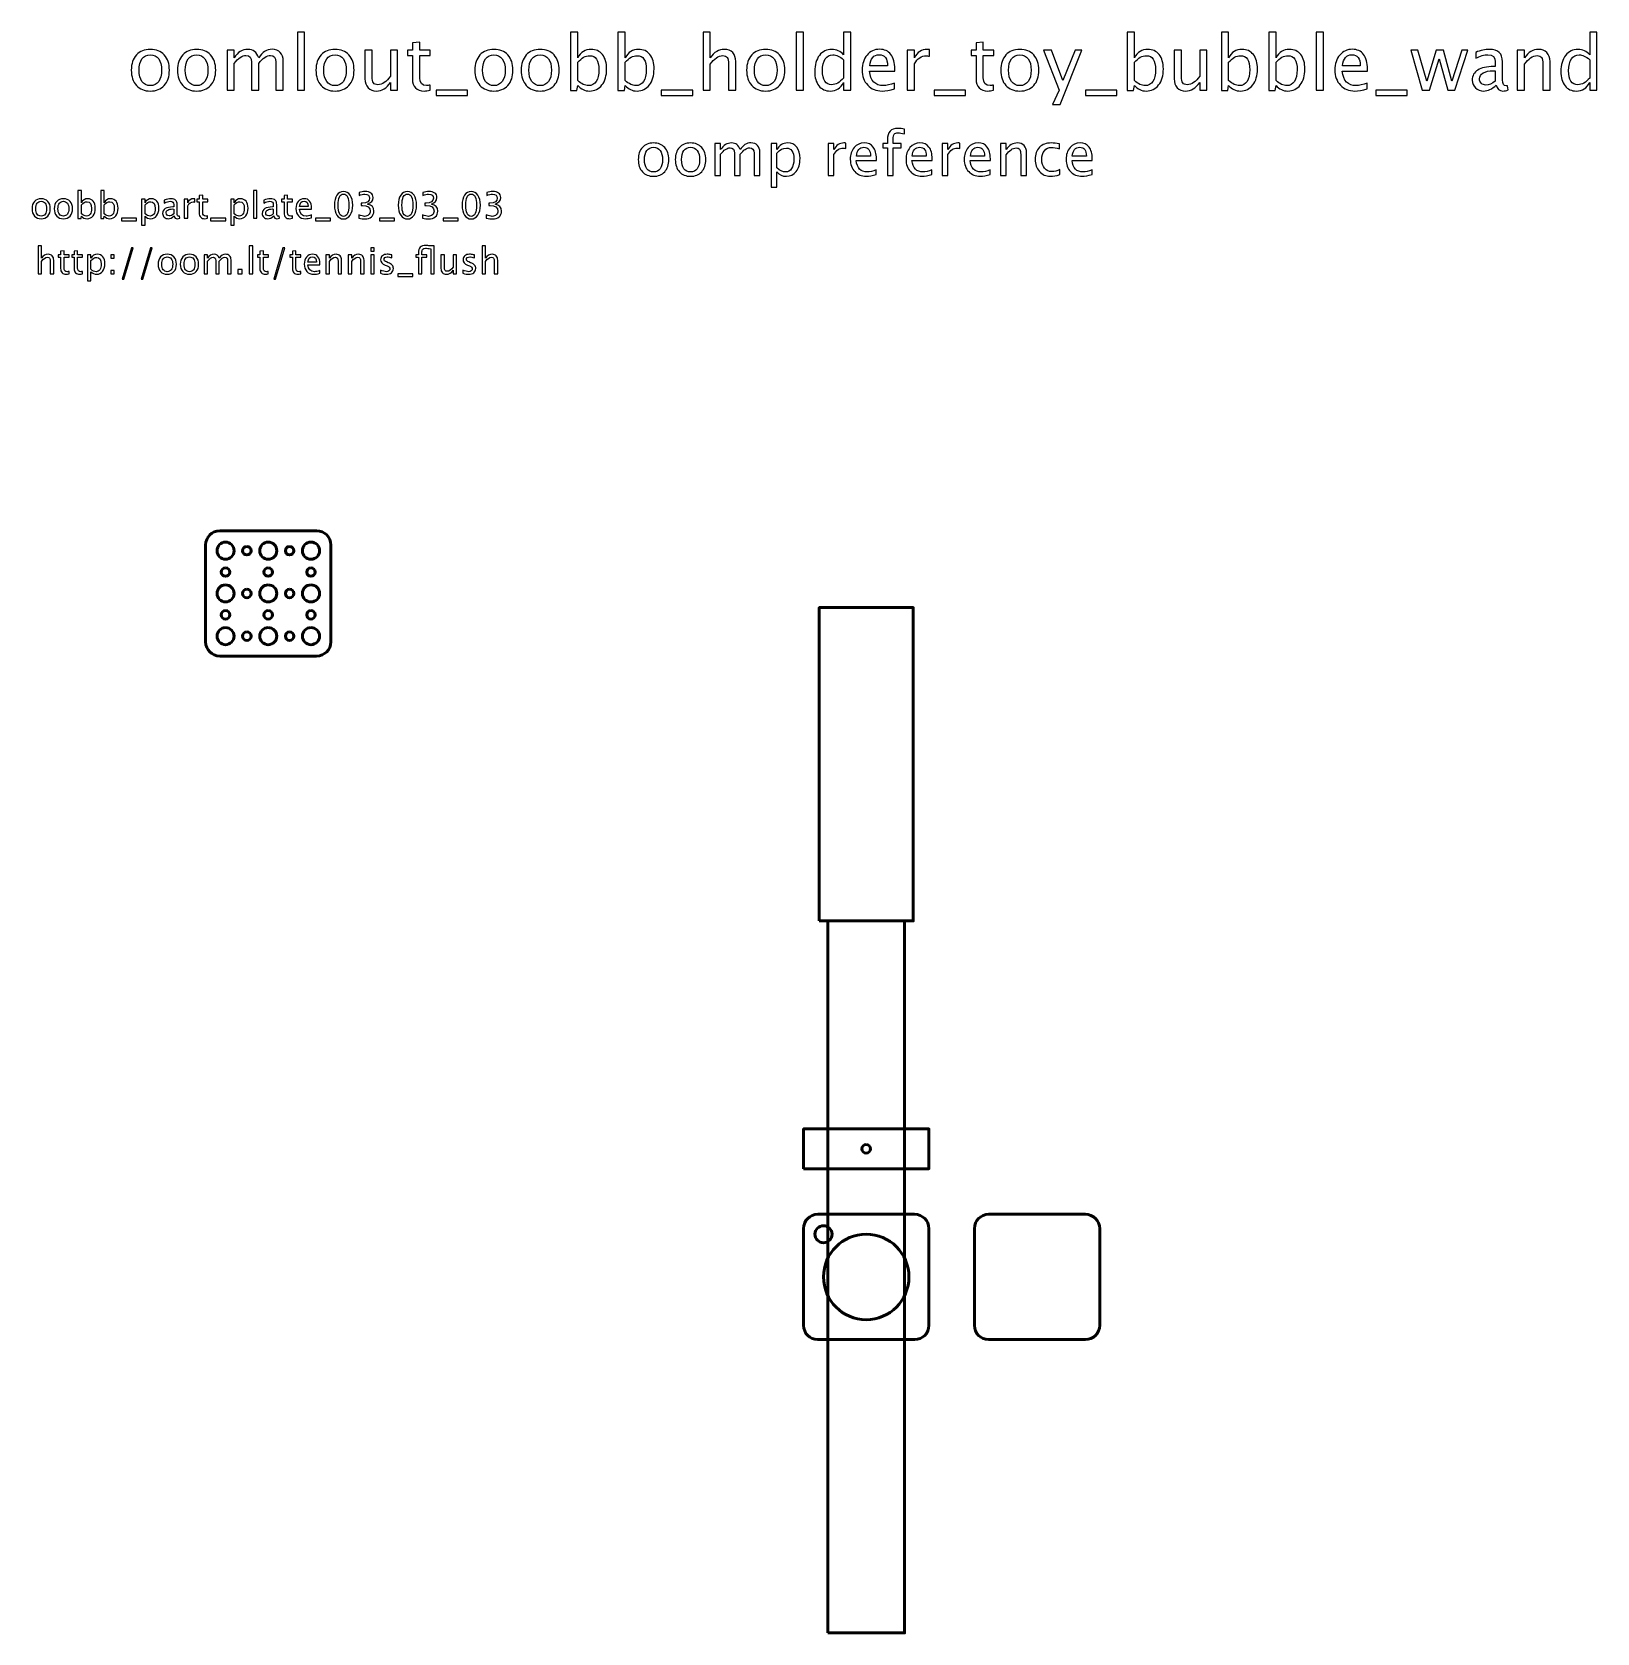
# Model space of a CAD drawing. Header units: centimetres. Extents: x -29.3 to 25.7, y -27.5 to 28.7.
import ezdxf

# ---------------------------------------------------------------- set-up
doc = ezdxf.new("R2010")
doc.units = ezdxf.units.CM
doc.header["$MEASUREMENT"] = 0
doc.layers.add('Layer 1', color=7, linetype='Continuous')

msp = doc.modelspace()

# ---------------------------------------------------------------- linework, layer by layer
at = {"layer": 'Layer 1', "lineweight": 53}
for points in [[(-1.65003, -2.50001), (1.64997, -2.50001), (1.64997, 8.49999), (-1.65003, 8.49999), (-1.65003, -2.50001)], [(-1.35003, -27.50001), (1.34997, -27.50001), (1.34997, -2.50001), (-1.35003, -2.50001), (-1.35003, -27.50001)], [(-2.2, -11.2), (2.2, -11.2), (2.2, -9.8), (-2.2, -9.8), (-2.2, -11.2)]]:
    msp.add_lwpolyline(points, close=True, dxfattribs=at)
for centre, major_axis in [((-22.49999, 10.49999), (0, 0.30001)), ((-20.99999, 10.49999), (0, 0.30001)), ((-19.49999, 10.49999), (0, 0.30001)), ((-21.75, 10.5), (0, 0.15)), ((-20.25, 10.5), (0, 0.15)), ((-22.5, 9.75), (0, 0.15)), ((-21, 9.75), (0, 0.15)), ((-19.5, 9.75), (0, 0.15)), ((-22.49999, 8.99999), (0, 0.30001)), ((-21.75, 9), (0, 0.15)), ((-20.99999, 8.99999), (0, 0.30001)), ((-20.25, 9), (0, 0.15)), ((-19.49999, 8.99999), (0, 0.30001)), ((-22.5, 8.25), (0, 0.15)), ((-21, 8.25), (0, 0.15)), ((-19.5, 8.25), (0, 0.15)), ((-22.49999, 7.49999), (0, 0.30001)), ((-21.75, 7.5), (0, 0.15)), ((-20.99999, 7.49999), (0, 0.30001)), ((-20.25, 7.5), (0, 0.15)), ((-19.49999, 7.49999), (0, 0.30001)), ((0, -10.5), (0, 0.15)), ((-1.50003, -13.50001), (0, 0.3)), ((0, -15), (0, 1.5))]:
    msp.add_ellipse(centre, major_axis=major_axis, ratio=1, dxfattribs=at)
at = {"layer": 'Layer 1'}
for points, knots in [([(-19.97818, 26.67044), (-19.97818, 26.67044), (-19.97818, 28.71037), (-19.97818, 28.71037), (-19.97818, 28.71037), (-19.97818, 28.71037), (-19.72418, 28.71037), (-19.72418, 28.71037), (-19.72418, 28.71037), (-19.72418, 28.71037), (-19.72418, 26.67044), (-19.72418, 26.67044), (-19.72418, 26.67044), (-19.72418, 26.67044), (-19.97818, 26.67044), (-19.97818, 26.67044)], [0, 0, 0, 0, 0.2, 0.2, 0.2, 0.2, 0.4, 0.4, 0.4, 0.4, 0.6, 0.6, 0.6, 0.6, 1, 1, 1, 1]), ([(-10.38265, 26.65457), (-10.38265, 26.65457), (-10.38265, 28.71037), (-10.38265, 28.71037), (-10.38265, 28.71037), (-10.38265, 28.71037), (-10.12865, 28.71037), (-10.12865, 28.71037), (-10.12865, 28.71037), (-10.12865, 28.71037), (-10.12865, 27.80771), (-10.12865, 27.80771), (-10.12865, 27.80771), (-10.02458, 28.00394), (-9.86804, 28.10183), (-9.65946, 28.10183), (-9.65946, 28.10183), (-9.49056, 28.10183), (-9.35783, 28.04054), (-9.26082, 27.91751), (-9.26082, 27.91751), (-9.1638, 27.79448), (-9.1153, 27.62647), (-9.1153, 27.41348), (-9.1153, 27.41348), (-9.1153, 27.18153), (-9.17042, 26.99411), (-9.28022, 26.85212), (-9.28022, 26.85212), (-9.39002, 26.70969), (-9.53466, 26.63869), (-9.7137, 26.63869), (-9.7137, 26.63869), (-9.87994, 26.63869), (-10.01841, 26.70219), (-10.12865, 26.82963), (-10.12865, 26.82963), (-10.12865, 26.82963), (-10.15952, 26.65457), (-10.15952, 26.65457), (-10.15952, 26.65457), (-10.15952, 26.65457), (-10.38265, 26.65457), (-10.38265, 26.65457)], [0, 0, 0, 0, 0.08333333, 0.08333333, 0.08333333, 0.08333333, 0.16666667, 0.16666667, 0.16666667, 0.16666667, 0.25, 0.25, 0.25, 0.25, 0.33333333, 0.33333333, 0.33333333, 0.33333333, 0.41666667, 0.41666667, 0.41666667, 0.41666667, 0.5, 0.5, 0.5, 0.5, 0.58333333, 0.58333333, 0.58333333, 0.58333333, 0.66666667, 0.66666667, 0.66666667, 0.66666667, 0.75, 0.75, 0.75, 0.75, 0.83333333, 0.83333333, 0.83333333, 0.83333333, 1, 1, 1, 1]), ([(-8.71754, 26.65457), (-8.71754, 26.65457), (-8.71754, 28.71037), (-8.71754, 28.71037), (-8.71754, 28.71037), (-8.71754, 28.71037), (-8.46354, 28.71037), (-8.46354, 28.71037), (-8.46354, 28.71037), (-8.46354, 28.71037), (-8.46354, 27.80771), (-8.46354, 27.80771), (-8.46354, 27.80771), (-8.35947, 28.00394), (-8.20293, 28.10183), (-7.99435, 28.10183), (-7.99435, 28.10183), (-7.82545, 28.10183), (-7.69272, 28.04054), (-7.59571, 27.91751), (-7.59571, 27.91751), (-7.49869, 27.79448), (-7.45019, 27.62647), (-7.45019, 27.41348), (-7.45019, 27.41348), (-7.45019, 27.18153), (-7.50531, 26.99411), (-7.61511, 26.85212), (-7.61511, 26.85212), (-7.72491, 26.70969), (-7.86955, 26.63869), (-8.04859, 26.63869), (-8.04859, 26.63869), (-8.21483, 26.63869), (-8.3533, 26.70219), (-8.46354, 26.82963), (-8.46354, 26.82963), (-8.46354, 26.82963), (-8.49441, 26.65457), (-8.49441, 26.65457), (-8.49441, 26.65457), (-8.49441, 26.65457), (-8.71754, 26.65457), (-8.71754, 26.65457)], [0, 0, 0, 0, 0.08333333, 0.08333333, 0.08333333, 0.08333333, 0.16666667, 0.16666667, 0.16666667, 0.16666667, 0.25, 0.25, 0.25, 0.25, 0.33333333, 0.33333333, 0.33333333, 0.33333333, 0.41666667, 0.41666667, 0.41666667, 0.41666667, 0.5, 0.5, 0.5, 0.5, 0.58333333, 0.58333333, 0.58333333, 0.58333333, 0.66666667, 0.66666667, 0.66666667, 0.66666667, 0.75, 0.75, 0.75, 0.75, 0.83333333, 0.83333333, 0.83333333, 0.83333333, 1, 1, 1, 1]), ([(-5.72952, 26.67044), (-5.72952, 26.67044), (-5.72952, 28.71037), (-5.72952, 28.71037), (-5.72952, 28.71037), (-5.72952, 28.71037), (-5.47552, 28.71037), (-5.47552, 28.71037), (-5.47552, 28.71037), (-5.47552, 28.71037), (-5.47552, 27.80771), (-5.47552, 27.80771), (-5.47552, 27.80771), (-5.34102, 28.00394), (-5.1761, 28.10183), (-4.98119, 28.10183), (-4.98119, 28.10183), (-4.8586, 28.10183), (-4.76115, 28.06347), (-4.68927, 27.9863), (-4.68927, 27.9863), (-4.61739, 27.90957), (-4.58123, 27.80594), (-4.58123, 27.6763), (-4.58123, 27.6763), (-4.58123, 27.6763), (-4.58123, 26.67044), (-4.58123, 26.67044), (-4.58123, 26.67044), (-4.58123, 26.67044), (-4.83523, 26.67044), (-4.83523, 26.67044), (-4.83523, 26.67044), (-4.83523, 26.67044), (-4.83523, 27.59339), (-4.83523, 27.59339), (-4.83523, 27.59339), (-4.83523, 27.69746), (-4.85066, 27.77155), (-4.88109, 27.81564), (-4.88109, 27.81564), (-4.91196, 27.86018), (-4.96267, 27.88223), (-5.03367, 27.88223), (-5.03367, 27.88223), (-5.18977, 27.88223), (-5.33706, 27.78037), (-5.47552, 27.57664), (-5.47552, 27.57664), (-5.47552, 27.57664), (-5.47552, 26.67044), (-5.47552, 26.67044), (-5.47552, 26.67044), (-5.47552, 26.67044), (-5.72952, 26.67044), (-5.72952, 26.67044)], [0, 0, 0, 0, 0.06666667, 0.06666667, 0.06666667, 0.06666667, 0.13333333, 0.13333333, 0.13333333, 0.13333333, 0.2, 0.2, 0.2, 0.2, 0.26666667, 0.26666667, 0.26666667, 0.26666667, 0.33333333, 0.33333333, 0.33333333, 0.33333333, 0.4, 0.4, 0.4, 0.4, 0.46666667, 0.46666667, 0.46666667, 0.46666667, 0.53333333, 0.53333333, 0.53333333, 0.53333333, 0.6, 0.6, 0.6, 0.6, 0.66666667, 0.66666667, 0.66666667, 0.66666667, 0.73333333, 0.73333333, 0.73333333, 0.73333333, 0.8, 0.8, 0.8, 0.8, 0.86666667, 0.86666667, 0.86666667, 0.86666667, 1, 1, 1, 1]), ([(-2.46192, 26.67044), (-2.46192, 26.67044), (-2.46192, 28.71037), (-2.46192, 28.71037), (-2.46192, 28.71037), (-2.46192, 28.71037), (-2.20792, 28.71037), (-2.20792, 28.71037), (-2.20792, 28.71037), (-2.20792, 28.71037), (-2.20792, 26.67044), (-2.20792, 26.67044), (-2.20792, 26.67044), (-2.20792, 26.67044), (-2.46192, 26.67044), (-2.46192, 26.67044)], [0, 0, 0, 0, 0.2, 0.2, 0.2, 0.2, 0.4, 0.4, 0.4, 0.4, 0.6, 0.6, 0.6, 0.6, 1, 1, 1, 1]), ([(-0.79505, 26.67044), (-0.79505, 26.67044), (-0.79505, 26.9337), (-0.79505, 26.9337), (-0.79505, 26.9337), (-0.89868, 26.73703), (-1.05478, 26.63869), (-1.26336, 26.63869), (-1.26336, 26.63869), (-1.4327, 26.63869), (-1.56587, 26.69999), (-1.66288, 26.82302), (-1.66288, 26.82302), (-1.7599, 26.94605), (-1.80841, 27.11406), (-1.80841, 27.32705), (-1.80841, 27.32705), (-1.80841, 27.55988), (-1.75328, 27.74729), (-1.64348, 27.88929), (-1.64348, 27.88929), (-1.53324, 28.03084), (-1.3886, 28.10183), (-1.20912, 28.10183), (-1.20912, 28.10183), (-1.04288, 28.10183), (-0.90441, 28.03833), (-0.79505, 27.91089), (-0.79505, 27.91089), (-0.79505, 27.91089), (-0.79505, 28.71037), (-0.79505, 28.71037), (-0.79505, 28.71037), (-0.79505, 28.71037), (-0.54105, 28.71037), (-0.54105, 28.71037), (-0.54105, 28.71037), (-0.54105, 28.71037), (-0.54105, 26.67044), (-0.54105, 26.67044), (-0.54105, 26.67044), (-0.54105, 26.67044), (-0.79505, 26.67044), (-0.79505, 26.67044)], [0, 0, 0, 0, 0.08333333, 0.08333333, 0.08333333, 0.08333333, 0.16666667, 0.16666667, 0.16666667, 0.16666667, 0.25, 0.25, 0.25, 0.25, 0.33333333, 0.33333333, 0.33333333, 0.33333333, 0.41666667, 0.41666667, 0.41666667, 0.41666667, 0.5, 0.5, 0.5, 0.5, 0.58333333, 0.58333333, 0.58333333, 0.58333333, 0.66666667, 0.66666667, 0.66666667, 0.66666667, 0.75, 0.75, 0.75, 0.75, 0.83333333, 0.83333333, 0.83333333, 0.83333333, 1, 1, 1, 1]), ([(9.16782, 26.65457), (9.16782, 26.65457), (9.16782, 28.71037), (9.16782, 28.71037), (9.16782, 28.71037), (9.16782, 28.71037), (9.42182, 28.71037), (9.42182, 28.71037), (9.42182, 28.71037), (9.42182, 28.71037), (9.42182, 27.80771), (9.42182, 27.80771), (9.42182, 27.80771), (9.52589, 28.00394), (9.68243, 28.10183), (9.89101, 28.10183), (9.89101, 28.10183), (10.05991, 28.10183), (10.19264, 28.04054), (10.28965, 27.91751), (10.28965, 27.91751), (10.38667, 27.79448), (10.43517, 27.62647), (10.43517, 27.41348), (10.43517, 27.41348), (10.43517, 27.18153), (10.38005, 26.99411), (10.27025, 26.85212), (10.27025, 26.85212), (10.16045, 26.70969), (10.01581, 26.63869), (9.83677, 26.63869), (9.83677, 26.63869), (9.67053, 26.63869), (9.53206, 26.70219), (9.42182, 26.82963), (9.42182, 26.82963), (9.42182, 26.82963), (9.39095, 26.65457), (9.39095, 26.65457), (9.39095, 26.65457), (9.39095, 26.65457), (9.16782, 26.65457), (9.16782, 26.65457)], [0, 0, 0, 0, 0.08333333, 0.08333333, 0.08333333, 0.08333333, 0.16666667, 0.16666667, 0.16666667, 0.16666667, 0.25, 0.25, 0.25, 0.25, 0.33333333, 0.33333333, 0.33333333, 0.33333333, 0.41666667, 0.41666667, 0.41666667, 0.41666667, 0.5, 0.5, 0.5, 0.5, 0.58333333, 0.58333333, 0.58333333, 0.58333333, 0.66666667, 0.66666667, 0.66666667, 0.66666667, 0.75, 0.75, 0.75, 0.75, 0.83333333, 0.83333333, 0.83333333, 0.83333333, 1, 1, 1, 1]), ([(12.47511, 26.65457), (12.47511, 26.65457), (12.47511, 28.71037), (12.47511, 28.71037), (12.47511, 28.71037), (12.47511, 28.71037), (12.72911, 28.71037), (12.72911, 28.71037), (12.72911, 28.71037), (12.72911, 28.71037), (12.72911, 27.80771), (12.72911, 27.80771), (12.72911, 27.80771), (12.83318, 28.00394), (12.98972, 28.10183), (13.1983, 28.10183), (13.1983, 28.10183), (13.3672, 28.10183), (13.49993, 28.04054), (13.59694, 27.91751), (13.59694, 27.91751), (13.69396, 27.79448), (13.74246, 27.62647), (13.74246, 27.41348), (13.74246, 27.41348), (13.74246, 27.18153), (13.68734, 26.99411), (13.57754, 26.85212), (13.57754, 26.85212), (13.46774, 26.70969), (13.3231, 26.63869), (13.14406, 26.63869), (13.14406, 26.63869), (12.97782, 26.63869), (12.83935, 26.70219), (12.72911, 26.82963), (12.72911, 26.82963), (12.72911, 26.82963), (12.69824, 26.65457), (12.69824, 26.65457), (12.69824, 26.65457), (12.69824, 26.65457), (12.47511, 26.65457), (12.47511, 26.65457)], [0, 0, 0, 0, 0.08333333, 0.08333333, 0.08333333, 0.08333333, 0.16666667, 0.16666667, 0.16666667, 0.16666667, 0.25, 0.25, 0.25, 0.25, 0.33333333, 0.33333333, 0.33333333, 0.33333333, 0.41666667, 0.41666667, 0.41666667, 0.41666667, 0.5, 0.5, 0.5, 0.5, 0.58333333, 0.58333333, 0.58333333, 0.58333333, 0.66666667, 0.66666667, 0.66666667, 0.66666667, 0.75, 0.75, 0.75, 0.75, 0.83333333, 0.83333333, 0.83333333, 0.83333333, 1, 1, 1, 1]), ([(14.14022, 26.65457), (14.14022, 26.65457), (14.14022, 28.71037), (14.14022, 28.71037), (14.14022, 28.71037), (14.14022, 28.71037), (14.39422, 28.71037), (14.39422, 28.71037), (14.39422, 28.71037), (14.39422, 28.71037), (14.39422, 27.80771), (14.39422, 27.80771), (14.39422, 27.80771), (14.49829, 28.00394), (14.65483, 28.10183), (14.86341, 28.10183), (14.86341, 28.10183), (15.03231, 28.10183), (15.16504, 28.04054), (15.26205, 27.91751), (15.26205, 27.91751), (15.35907, 27.79448), (15.40757, 27.62647), (15.40757, 27.41348), (15.40757, 27.41348), (15.40757, 27.18153), (15.35245, 26.99411), (15.24265, 26.85212), (15.24265, 26.85212), (15.13285, 26.70969), (14.98821, 26.63869), (14.80917, 26.63869), (14.80917, 26.63869), (14.64293, 26.63869), (14.50446, 26.70219), (14.39422, 26.82963), (14.39422, 26.82963), (14.39422, 26.82963), (14.36335, 26.65457), (14.36335, 26.65457), (14.36335, 26.65457), (14.36335, 26.65457), (14.14022, 26.65457), (14.14022, 26.65457)], [0, 0, 0, 0, 0.08333333, 0.08333333, 0.08333333, 0.08333333, 0.16666667, 0.16666667, 0.16666667, 0.16666667, 0.25, 0.25, 0.25, 0.25, 0.33333333, 0.33333333, 0.33333333, 0.33333333, 0.41666667, 0.41666667, 0.41666667, 0.41666667, 0.5, 0.5, 0.5, 0.5, 0.58333333, 0.58333333, 0.58333333, 0.58333333, 0.66666667, 0.66666667, 0.66666667, 0.66666667, 0.75, 0.75, 0.75, 0.75, 0.83333333, 0.83333333, 0.83333333, 0.83333333, 1, 1, 1, 1]), ([(15.80533, 26.67044), (15.80533, 26.67044), (15.80533, 28.71037), (15.80533, 28.71037), (15.80533, 28.71037), (15.80533, 28.71037), (16.05933, 28.71037), (16.05933, 28.71037), (16.05933, 28.71037), (16.05933, 28.71037), (16.05933, 26.67044), (16.05933, 26.67044), (16.05933, 26.67044), (16.05933, 26.67044), (15.80533, 26.67044), (15.80533, 26.67044)], [0, 0, 0, 0, 0.2, 0.2, 0.2, 0.2, 0.4, 0.4, 0.4, 0.4, 0.6, 0.6, 0.6, 0.6, 1, 1, 1, 1]), ([(25.41101, 26.67044), (25.41101, 26.67044), (25.41101, 26.9337), (25.41101, 26.9337), (25.41101, 26.9337), (25.30738, 26.73703), (25.15128, 26.63869), (24.9427, 26.63869), (24.9427, 26.63869), (24.77336, 26.63869), (24.64019, 26.69999), (24.54318, 26.82302), (24.54318, 26.82302), (24.44616, 26.94605), (24.39765, 27.11406), (24.39765, 27.32705), (24.39765, 27.32705), (24.39765, 27.55988), (24.45278, 27.74729), (24.56258, 27.88929), (24.56258, 27.88929), (24.67282, 28.03084), (24.81746, 28.10183), (24.99694, 28.10183), (24.99694, 28.10183), (25.16318, 28.10183), (25.30165, 28.03833), (25.41101, 27.91089), (25.41101, 27.91089), (25.41101, 27.91089), (25.41101, 28.71037), (25.41101, 28.71037), (25.41101, 28.71037), (25.41101, 28.71037), (25.66501, 28.71037), (25.66501, 28.71037), (25.66501, 28.71037), (25.66501, 28.71037), (25.66501, 26.67044), (25.66501, 26.67044), (25.66501, 26.67044), (25.66501, 26.67044), (25.41101, 26.67044), (25.41101, 26.67044)], [0, 0, 0, 0, 0.08333333, 0.08333333, 0.08333333, 0.08333333, 0.16666667, 0.16666667, 0.16666667, 0.16666667, 0.25, 0.25, 0.25, 0.25, 0.33333333, 0.33333333, 0.33333333, 0.33333333, 0.41666667, 0.41666667, 0.41666667, 0.41666667, 0.5, 0.5, 0.5, 0.5, 0.58333333, 0.58333333, 0.58333333, 0.58333333, 0.66666667, 0.66666667, 0.66666667, 0.66666667, 0.75, 0.75, 0.75, 0.75, 0.83333333, 0.83333333, 0.83333333, 0.83333333, 1, 1, 1, 1]), ([(-15.31888, 26.67088), (-15.39737, 26.64927), (-15.46572, 26.63869), (-15.52349, 26.63869), (-15.52349, 26.63869), (-15.65314, 26.63869), (-15.75412, 26.67573), (-15.82644, 26.74981), (-15.82644, 26.74981), (-15.8992, 26.8239), (-15.93536, 26.92664), (-15.93536, 27.0585), (-15.93536, 27.0585), (-15.93536, 27.0585), (-15.93536, 27.88223), (-15.93536, 27.88223), (-15.93536, 27.88223), (-15.93536, 27.88223), (-16.11086, 27.88223), (-16.11086, 27.88223), (-16.11086, 27.88223), (-16.11086, 27.88223), (-16.11086, 28.07273), (-16.11086, 28.07273), (-16.11086, 28.07273), (-16.11086, 28.07273), (-15.93536, 28.07273), (-15.93536, 28.07273), (-15.93536, 28.07273), (-15.93536, 28.07273), (-15.93536, 28.32629), (-15.93536, 28.32629), (-15.93536, 28.32629), (-15.93536, 28.32629), (-15.68136, 28.35054), (-15.68136, 28.35054), (-15.68136, 28.35054), (-15.68136, 28.35054), (-15.68136, 28.07273), (-15.68136, 28.07273), (-15.68136, 28.07273), (-15.68136, 28.07273), (-15.31359, 28.07273), (-15.31359, 28.07273), (-15.31359, 28.07273), (-15.31359, 28.07273), (-15.31359, 27.88223), (-15.31359, 27.88223), (-15.31359, 27.88223), (-15.31359, 27.88223), (-15.68136, 27.88223), (-15.68136, 27.88223), (-15.68136, 27.88223), (-15.68136, 27.88223), (-15.68136, 27.10436), (-15.68136, 27.10436), (-15.68136, 27.10436), (-15.68136, 26.92091), (-15.60154, 26.82919), (-15.44235, 26.82919), (-15.44235, 26.82919), (-15.4084, 26.82919), (-15.36739, 26.83492), (-15.31888, 26.84595), (-15.31888, 26.84595), (-15.31888, 26.84595), (-15.31888, 26.67088), (-15.31888, 26.67088)], [0, 0, 0, 0, 0.05555556, 0.05555556, 0.05555556, 0.05555556, 0.11111111, 0.11111111, 0.11111111, 0.11111111, 0.16666667, 0.16666667, 0.16666667, 0.16666667, 0.22222222, 0.22222222, 0.22222222, 0.22222222, 0.27777778, 0.27777778, 0.27777778, 0.27777778, 0.33333333, 0.33333333, 0.33333333, 0.33333333, 0.38888889, 0.38888889, 0.38888889, 0.38888889, 0.44444444, 0.44444444, 0.44444444, 0.44444444, 0.5, 0.5, 0.5, 0.5, 0.55555556, 0.55555556, 0.55555556, 0.55555556, 0.61111111, 0.61111111, 0.61111111, 0.61111111, 0.66666667, 0.66666667, 0.66666667, 0.66666667, 0.72222222, 0.72222222, 0.72222222, 0.72222222, 0.77777778, 0.77777778, 0.77777778, 0.77777778, 0.83333333, 0.83333333, 0.83333333, 0.83333333, 0.88888889, 0.88888889, 0.88888889, 0.88888889, 1, 1, 1, 1]), ([(4.47456, 26.67088), (4.39607, 26.64927), (4.32772, 26.63869), (4.26995, 26.63869), (4.26995, 26.63869), (4.1403, 26.63869), (4.03932, 26.67573), (3.967, 26.74981), (3.967, 26.74981), (3.89424, 26.8239), (3.85808, 26.92664), (3.85808, 27.0585), (3.85808, 27.0585), (3.85808, 27.0585), (3.85808, 27.88223), (3.85808, 27.88223), (3.85808, 27.88223), (3.85808, 27.88223), (3.68258, 27.88223), (3.68258, 27.88223), (3.68258, 27.88223), (3.68258, 27.88223), (3.68258, 28.07273), (3.68258, 28.07273), (3.68258, 28.07273), (3.68258, 28.07273), (3.85808, 28.07273), (3.85808, 28.07273), (3.85808, 28.07273), (3.85808, 28.07273), (3.85808, 28.32629), (3.85808, 28.32629), (3.85808, 28.32629), (3.85808, 28.32629), (4.11208, 28.35054), (4.11208, 28.35054), (4.11208, 28.35054), (4.11208, 28.35054), (4.11208, 28.07273), (4.11208, 28.07273), (4.11208, 28.07273), (4.11208, 28.07273), (4.47985, 28.07273), (4.47985, 28.07273), (4.47985, 28.07273), (4.47985, 28.07273), (4.47985, 27.88223), (4.47985, 27.88223), (4.47985, 27.88223), (4.47985, 27.88223), (4.11208, 27.88223), (4.11208, 27.88223), (4.11208, 27.88223), (4.11208, 27.88223), (4.11208, 27.10436), (4.11208, 27.10436), (4.11208, 27.10436), (4.11208, 26.92091), (4.1919, 26.82919), (4.35109, 26.82919), (4.35109, 26.82919), (4.38504, 26.82919), (4.42605, 26.83492), (4.47456, 26.84595), (4.47456, 26.84595), (4.47456, 26.84595), (4.47456, 26.67088), (4.47456, 26.67088)], [0, 0, 0, 0, 0.05555556, 0.05555556, 0.05555556, 0.05555556, 0.11111111, 0.11111111, 0.11111111, 0.11111111, 0.16666667, 0.16666667, 0.16666667, 0.16666667, 0.22222222, 0.22222222, 0.22222222, 0.22222222, 0.27777778, 0.27777778, 0.27777778, 0.27777778, 0.33333333, 0.33333333, 0.33333333, 0.33333333, 0.38888889, 0.38888889, 0.38888889, 0.38888889, 0.44444444, 0.44444444, 0.44444444, 0.44444444, 0.5, 0.5, 0.5, 0.5, 0.55555556, 0.55555556, 0.55555556, 0.55555556, 0.61111111, 0.61111111, 0.61111111, 0.61111111, 0.66666667, 0.66666667, 0.66666667, 0.66666667, 0.72222222, 0.72222222, 0.72222222, 0.72222222, 0.77777778, 0.77777778, 0.77777778, 0.77777778, 0.83333333, 0.83333333, 0.83333333, 0.83333333, 0.88888889, 0.88888889, 0.88888889, 0.88888889, 1, 1, 1, 1]), ([(-25.14107, 26.63869), (-25.347, 26.63869), (-25.51016, 26.70439), (-25.63011, 26.8358), (-25.63011, 26.8358), (-25.75049, 26.96721), (-25.81047, 27.14581), (-25.81047, 27.37114), (-25.81047, 27.37114), (-25.81047, 27.59604), (-25.75049, 27.77419), (-25.63011, 27.90516), (-25.63011, 27.90516), (-25.51016, 28.03613), (-25.347, 28.10183), (-25.14107, 28.10183), (-25.14107, 28.10183), (-24.93514, 28.10183), (-24.77198, 28.03613), (-24.65203, 27.90516), (-24.65203, 27.90516), (-24.53165, 27.77419), (-24.47168, 27.59604), (-24.47168, 27.37114), (-24.47168, 27.37114), (-24.47168, 27.14581), (-24.53165, 26.96721), (-24.65203, 26.8358), (-24.65203, 26.8358), (-24.77198, 26.70439), (-24.93514, 26.63869), (-25.14107, 26.63869)], [0, 0, 0, 0, 0.11111111, 0.11111111, 0.11111111, 0.11111111, 0.22222222, 0.22222222, 0.22222222, 0.22222222, 0.33333333, 0.33333333, 0.33333333, 0.33333333, 0.44444444, 0.44444444, 0.44444444, 0.44444444, 0.55555556, 0.55555556, 0.55555556, 0.55555556, 0.66666667, 0.66666667, 0.66666667, 0.66666667, 0.77777778, 0.77777778, 0.77777778, 0.77777778, 1, 1, 1, 1]), ([(-25.14151, 26.82919), (-25.01583, 26.82919), (-24.91794, 26.87637), (-24.84827, 26.97118), (-24.84827, 26.97118), (-24.77903, 27.06555), (-24.7442, 27.19917), (-24.7442, 27.37114), (-24.7442, 27.37114), (-24.7442, 27.54268), (-24.77903, 27.67586), (-24.84827, 27.77022), (-24.84827, 27.77022), (-24.91794, 27.86415), (-25.01583, 27.91133), (-25.14151, 27.91133), (-25.14151, 27.91133), (-25.26763, 27.91133), (-25.36552, 27.86415), (-25.43432, 27.77022), (-25.43432, 27.77022), (-25.50355, 27.67586), (-25.53794, 27.54268), (-25.53794, 27.37114), (-25.53794, 27.37114), (-25.53794, 27.19917), (-25.50355, 27.06555), (-25.43432, 26.97118), (-25.43432, 26.97118), (-25.36552, 26.87637), (-25.26763, 26.82919), (-25.14151, 26.82919)], [0, 0, 0, 0, 0.11111111, 0.11111111, 0.11111111, 0.11111111, 0.22222222, 0.22222222, 0.22222222, 0.22222222, 0.33333333, 0.33333333, 0.33333333, 0.33333333, 0.44444444, 0.44444444, 0.44444444, 0.44444444, 0.55555556, 0.55555556, 0.55555556, 0.55555556, 0.66666667, 0.66666667, 0.66666667, 0.66666667, 0.77777778, 0.77777778, 0.77777778, 0.77777778, 1, 1, 1, 1]), ([(-23.51565, 26.63869), (-23.72158, 26.63869), (-23.88474, 26.70439), (-24.00469, 26.8358), (-24.00469, 26.8358), (-24.12507, 26.96721), (-24.18505, 27.14581), (-24.18505, 27.37114), (-24.18505, 27.37114), (-24.18505, 27.59604), (-24.12507, 27.77419), (-24.00469, 27.90516), (-24.00469, 27.90516), (-23.88474, 28.03613), (-23.72158, 28.10183), (-23.51565, 28.10183), (-23.51565, 28.10183), (-23.30972, 28.10183), (-23.14656, 28.03613), (-23.02661, 27.90516), (-23.02661, 27.90516), (-22.90623, 27.77419), (-22.84626, 27.59604), (-22.84626, 27.37114), (-22.84626, 27.37114), (-22.84626, 27.14581), (-22.90623, 26.96721), (-23.02661, 26.8358), (-23.02661, 26.8358), (-23.14656, 26.70439), (-23.30972, 26.63869), (-23.51565, 26.63869)], [0, 0, 0, 0, 0.11111111, 0.11111111, 0.11111111, 0.11111111, 0.22222222, 0.22222222, 0.22222222, 0.22222222, 0.33333333, 0.33333333, 0.33333333, 0.33333333, 0.44444444, 0.44444444, 0.44444444, 0.44444444, 0.55555556, 0.55555556, 0.55555556, 0.55555556, 0.66666667, 0.66666667, 0.66666667, 0.66666667, 0.77777778, 0.77777778, 0.77777778, 0.77777778, 1, 1, 1, 1]), ([(-23.51609, 26.82919), (-23.39041, 26.82919), (-23.29252, 26.87637), (-23.22285, 26.97118), (-23.22285, 26.97118), (-23.15361, 27.06555), (-23.11878, 27.19917), (-23.11878, 27.37114), (-23.11878, 27.37114), (-23.11878, 27.54268), (-23.15361, 27.67586), (-23.22285, 27.77022), (-23.22285, 27.77022), (-23.29252, 27.86415), (-23.39041, 27.91133), (-23.51609, 27.91133), (-23.51609, 27.91133), (-23.64221, 27.91133), (-23.7401, 27.86415), (-23.8089, 27.77022), (-23.8089, 27.77022), (-23.87813, 27.67586), (-23.91252, 27.54268), (-23.91252, 27.37114), (-23.91252, 27.37114), (-23.91252, 27.19917), (-23.87813, 27.06555), (-23.8089, 26.97118), (-23.8089, 26.97118), (-23.7401, 26.87637), (-23.64221, 26.82919), (-23.51609, 26.82919)], [0, 0, 0, 0, 0.11111111, 0.11111111, 0.11111111, 0.11111111, 0.22222222, 0.22222222, 0.22222222, 0.22222222, 0.33333333, 0.33333333, 0.33333333, 0.33333333, 0.44444444, 0.44444444, 0.44444444, 0.44444444, 0.55555556, 0.55555556, 0.55555556, 0.55555556, 0.66666667, 0.66666667, 0.66666667, 0.66666667, 0.77777778, 0.77777778, 0.77777778, 0.77777778, 1, 1, 1, 1]), ([(-22.4485, 26.67044), (-22.4485, 26.67044), (-22.4485, 28.07273), (-22.4485, 28.07273), (-22.4485, 28.07273), (-22.4485, 28.07273), (-22.1945, 28.07273), (-22.1945, 28.07273), (-22.1945, 28.07273), (-22.1945, 28.07273), (-22.1945, 27.80771), (-22.1945, 27.80771), (-22.1945, 27.80771), (-22.07059, 28.00394), (-21.91184, 28.10183), (-21.71737, 28.10183), (-21.71737, 28.10183), (-21.52996, 28.10183), (-21.40252, 28.00394), (-21.33461, 27.80771), (-21.33461, 27.80771), (-21.21422, 28.0057), (-21.05723, 28.10448), (-20.86453, 28.10448), (-20.86453, 28.10448), (-20.7415, 28.10448), (-20.64581, 28.06832), (-20.57746, 27.99556), (-20.57746, 27.99556), (-20.50911, 27.9228), (-20.47471, 27.82094), (-20.47471, 27.68997), (-20.47471, 27.68997), (-20.47471, 27.68997), (-20.47471, 26.67044), (-20.47471, 26.67044), (-20.47471, 26.67044), (-20.47471, 26.67044), (-20.72871, 26.67044), (-20.72871, 26.67044), (-20.72871, 26.67044), (-20.72871, 26.67044), (-20.72871, 27.64807), (-20.72871, 27.64807), (-20.72871, 27.64807), (-20.72871, 27.80771), (-20.79221, 27.88752), (-20.91921, 27.88752), (-20.91921, 27.88752), (-21.05106, 27.88752), (-21.18953, 27.79448), (-21.33461, 27.60795), (-21.33461, 27.60795), (-21.33461, 27.60795), (-21.33461, 26.67044), (-21.33461, 26.67044), (-21.33461, 26.67044), (-21.33461, 26.67044), (-21.58861, 26.67044), (-21.58861, 26.67044), (-21.58861, 26.67044), (-21.58861, 26.67044), (-21.58861, 27.64896), (-21.58861, 27.64896), (-21.58861, 27.64896), (-21.58861, 27.80991), (-21.65299, 27.89017), (-21.78219, 27.89017), (-21.78219, 27.89017), (-21.91051, 27.89017), (-22.0481, 27.79668), (-22.1945, 27.60927), (-22.1945, 27.60927), (-22.1945, 27.60927), (-22.1945, 26.67044), (-22.1945, 26.67044), (-22.1945, 26.67044), (-22.1945, 26.67044), (-22.4485, 26.67044), (-22.4485, 26.67044)], [0, 0, 0, 0, 0.04761905, 0.04761905, 0.04761905, 0.04761905, 0.0952381, 0.0952381, 0.0952381, 0.0952381, 0.14285714, 0.14285714, 0.14285714, 0.14285714, 0.19047619, 0.19047619, 0.19047619, 0.19047619, 0.23809524, 0.23809524, 0.23809524, 0.23809524, 0.28571429, 0.28571429, 0.28571429, 0.28571429, 0.33333333, 0.33333333, 0.33333333, 0.33333333, 0.38095238, 0.38095238, 0.38095238, 0.38095238, 0.42857143, 0.42857143, 0.42857143, 0.42857143, 0.47619048, 0.47619048, 0.47619048, 0.47619048, 0.52380952, 0.52380952, 0.52380952, 0.52380952, 0.57142857, 0.57142857, 0.57142857, 0.57142857, 0.61904762, 0.61904762, 0.61904762, 0.61904762, 0.66666667, 0.66666667, 0.66666667, 0.66666667, 0.71428571, 0.71428571, 0.71428571, 0.71428571, 0.76190476, 0.76190476, 0.76190476, 0.76190476, 0.80952381, 0.80952381, 0.80952381, 0.80952381, 0.85714286, 0.85714286, 0.85714286, 0.85714286, 0.9047619, 0.9047619, 0.9047619, 0.9047619, 1, 1, 1, 1]), ([(-18.65527, 26.63869), (-18.8612, 26.63869), (-19.02436, 26.70439), (-19.14431, 26.8358), (-19.14431, 26.8358), (-19.26469, 26.96721), (-19.32467, 27.14581), (-19.32467, 27.37114), (-19.32467, 27.37114), (-19.32467, 27.59604), (-19.26469, 27.77419), (-19.14431, 27.90516), (-19.14431, 27.90516), (-19.02436, 28.03613), (-18.8612, 28.10183), (-18.65527, 28.10183), (-18.65527, 28.10183), (-18.44934, 28.10183), (-18.28618, 28.03613), (-18.16623, 27.90516), (-18.16623, 27.90516), (-18.04585, 27.77419), (-17.98588, 27.59604), (-17.98588, 27.37114), (-17.98588, 27.37114), (-17.98588, 27.14581), (-18.04585, 26.96721), (-18.16623, 26.8358), (-18.16623, 26.8358), (-18.28618, 26.70439), (-18.44934, 26.63869), (-18.65527, 26.63869)], [0, 0, 0, 0, 0.11111111, 0.11111111, 0.11111111, 0.11111111, 0.22222222, 0.22222222, 0.22222222, 0.22222222, 0.33333333, 0.33333333, 0.33333333, 0.33333333, 0.44444444, 0.44444444, 0.44444444, 0.44444444, 0.55555556, 0.55555556, 0.55555556, 0.55555556, 0.66666667, 0.66666667, 0.66666667, 0.66666667, 0.77777778, 0.77777778, 0.77777778, 0.77777778, 1, 1, 1, 1]), ([(-18.65571, 26.82919), (-18.53003, 26.82919), (-18.43214, 26.87637), (-18.36247, 26.97118), (-18.36247, 26.97118), (-18.29323, 27.06555), (-18.2584, 27.19917), (-18.2584, 27.37114), (-18.2584, 27.37114), (-18.2584, 27.54268), (-18.29323, 27.67586), (-18.36247, 27.77022), (-18.36247, 27.77022), (-18.43214, 27.86415), (-18.53003, 27.91133), (-18.65571, 27.91133), (-18.65571, 27.91133), (-18.78183, 27.91133), (-18.87972, 27.86415), (-18.94852, 27.77022), (-18.94852, 27.77022), (-19.01775, 27.67586), (-19.05214, 27.54268), (-19.05214, 27.37114), (-19.05214, 27.37114), (-19.05214, 27.19917), (-19.01775, 27.06555), (-18.94852, 26.97118), (-18.94852, 26.97118), (-18.87972, 26.87637), (-18.78183, 26.82919), (-18.65571, 26.82919)], [0, 0, 0, 0, 0.11111111, 0.11111111, 0.11111111, 0.11111111, 0.22222222, 0.22222222, 0.22222222, 0.22222222, 0.33333333, 0.33333333, 0.33333333, 0.33333333, 0.44444444, 0.44444444, 0.44444444, 0.44444444, 0.55555556, 0.55555556, 0.55555556, 0.55555556, 0.66666667, 0.66666667, 0.66666667, 0.66666667, 0.77777778, 0.77777778, 0.77777778, 0.77777778, 1, 1, 1, 1]), ([(-16.7097, 26.67044), (-16.7097, 26.67044), (-16.7097, 26.93414), (-16.7097, 26.93414), (-16.7097, 26.93414), (-16.84508, 26.73703), (-17.00957, 26.63869), (-17.20271, 26.63869), (-17.20271, 26.63869), (-17.3253, 26.63869), (-17.42276, 26.67705), (-17.49508, 26.75422), (-17.49508, 26.75422), (-17.56784, 26.83139), (-17.604, 26.93502), (-17.604, 27.06599), (-17.604, 27.06599), (-17.604, 27.06599), (-17.604, 28.07273), (-17.604, 28.07273), (-17.604, 28.07273), (-17.604, 28.07273), (-17.35, 28.07273), (-17.35, 28.07273), (-17.35, 28.07273), (-17.35, 28.07273), (-17.35, 27.14889), (-17.35, 27.14889), (-17.35, 27.14889), (-17.35, 27.0435), (-17.33456, 26.96898), (-17.30413, 26.92488), (-17.30413, 26.92488), (-17.27327, 26.88034), (-17.22211, 26.85829), (-17.15024, 26.85829), (-17.15024, 26.85829), (-16.99501, 26.85829), (-16.84773, 26.96016), (-16.7097, 27.16433), (-16.7097, 27.16433), (-16.7097, 27.16433), (-16.7097, 28.07273), (-16.7097, 28.07273), (-16.7097, 28.07273), (-16.7097, 28.07273), (-16.45571, 28.07273), (-16.45571, 28.07273), (-16.45571, 28.07273), (-16.45571, 28.07273), (-16.45571, 26.67044), (-16.45571, 26.67044), (-16.45571, 26.67044), (-16.45571, 26.67044), (-16.7097, 26.67044), (-16.7097, 26.67044)], [0, 0, 0, 0, 0.06666667, 0.06666667, 0.06666667, 0.06666667, 0.13333333, 0.13333333, 0.13333333, 0.13333333, 0.2, 0.2, 0.2, 0.2, 0.26666667, 0.26666667, 0.26666667, 0.26666667, 0.33333333, 0.33333333, 0.33333333, 0.33333333, 0.4, 0.4, 0.4, 0.4, 0.46666667, 0.46666667, 0.46666667, 0.46666667, 0.53333333, 0.53333333, 0.53333333, 0.53333333, 0.6, 0.6, 0.6, 0.6, 0.66666667, 0.66666667, 0.66666667, 0.66666667, 0.73333333, 0.73333333, 0.73333333, 0.73333333, 0.8, 0.8, 0.8, 0.8, 0.86666667, 0.86666667, 0.86666667, 0.86666667, 1, 1, 1, 1]), ([(-13.07522, 26.63869), (-13.28115, 26.63869), (-13.44431, 26.70439), (-13.56426, 26.8358), (-13.56426, 26.8358), (-13.68464, 26.96721), (-13.74462, 27.14581), (-13.74462, 27.37114), (-13.74462, 27.37114), (-13.74462, 27.59604), (-13.68464, 27.77419), (-13.56426, 27.90516), (-13.56426, 27.90516), (-13.44431, 28.03613), (-13.28115, 28.10183), (-13.07522, 28.10183), (-13.07522, 28.10183), (-12.86929, 28.10183), (-12.70613, 28.03613), (-12.58618, 27.90516), (-12.58618, 27.90516), (-12.4658, 27.77419), (-12.40583, 27.59604), (-12.40583, 27.37114), (-12.40583, 27.37114), (-12.40583, 27.14581), (-12.4658, 26.96721), (-12.58618, 26.8358), (-12.58618, 26.8358), (-12.70613, 26.70439), (-12.86929, 26.63869), (-13.07522, 26.63869)], [0, 0, 0, 0, 0.11111111, 0.11111111, 0.11111111, 0.11111111, 0.22222222, 0.22222222, 0.22222222, 0.22222222, 0.33333333, 0.33333333, 0.33333333, 0.33333333, 0.44444444, 0.44444444, 0.44444444, 0.44444444, 0.55555556, 0.55555556, 0.55555556, 0.55555556, 0.66666667, 0.66666667, 0.66666667, 0.66666667, 0.77777778, 0.77777778, 0.77777778, 0.77777778, 1, 1, 1, 1]), ([(-13.07566, 26.82919), (-12.94998, 26.82919), (-12.85209, 26.87637), (-12.78242, 26.97118), (-12.78242, 26.97118), (-12.71318, 27.06555), (-12.67835, 27.19917), (-12.67835, 27.37114), (-12.67835, 27.37114), (-12.67835, 27.54268), (-12.71318, 27.67586), (-12.78242, 27.77022), (-12.78242, 27.77022), (-12.85209, 27.86415), (-12.94998, 27.91133), (-13.07566, 27.91133), (-13.07566, 27.91133), (-13.20178, 27.91133), (-13.29967, 27.86415), (-13.36847, 27.77022), (-13.36847, 27.77022), (-13.4377, 27.67586), (-13.47209, 27.54268), (-13.47209, 27.37114), (-13.47209, 27.37114), (-13.47209, 27.19917), (-13.4377, 27.06555), (-13.36847, 26.97118), (-13.36847, 26.97118), (-13.29967, 26.87637), (-13.20178, 26.82919), (-13.07566, 26.82919)], [0, 0, 0, 0, 0.11111111, 0.11111111, 0.11111111, 0.11111111, 0.22222222, 0.22222222, 0.22222222, 0.22222222, 0.33333333, 0.33333333, 0.33333333, 0.33333333, 0.44444444, 0.44444444, 0.44444444, 0.44444444, 0.55555556, 0.55555556, 0.55555556, 0.55555556, 0.66666667, 0.66666667, 0.66666667, 0.66666667, 0.77777778, 0.77777778, 0.77777778, 0.77777778, 1, 1, 1, 1]), ([(-11.4498, 26.63869), (-11.65573, 26.63869), (-11.81889, 26.70439), (-11.93884, 26.8358), (-11.93884, 26.8358), (-12.05922, 26.96721), (-12.1192, 27.14581), (-12.1192, 27.37114), (-12.1192, 27.37114), (-12.1192, 27.59604), (-12.05922, 27.77419), (-11.93884, 27.90516), (-11.93884, 27.90516), (-11.81889, 28.03613), (-11.65573, 28.10183), (-11.4498, 28.10183), (-11.4498, 28.10183), (-11.24387, 28.10183), (-11.08071, 28.03613), (-10.96076, 27.90516), (-10.96076, 27.90516), (-10.84038, 27.77419), (-10.78041, 27.59604), (-10.78041, 27.37114), (-10.78041, 27.37114), (-10.78041, 27.14581), (-10.84038, 26.96721), (-10.96076, 26.8358), (-10.96076, 26.8358), (-11.08071, 26.70439), (-11.24387, 26.63869), (-11.4498, 26.63869)], [0, 0, 0, 0, 0.11111111, 0.11111111, 0.11111111, 0.11111111, 0.22222222, 0.22222222, 0.22222222, 0.22222222, 0.33333333, 0.33333333, 0.33333333, 0.33333333, 0.44444444, 0.44444444, 0.44444444, 0.44444444, 0.55555556, 0.55555556, 0.55555556, 0.55555556, 0.66666667, 0.66666667, 0.66666667, 0.66666667, 0.77777778, 0.77777778, 0.77777778, 0.77777778, 1, 1, 1, 1]), ([(-11.45024, 26.82919), (-11.32456, 26.82919), (-11.22667, 26.87637), (-11.157, 26.97118), (-11.157, 26.97118), (-11.08776, 27.06555), (-11.05293, 27.19917), (-11.05293, 27.37114), (-11.05293, 27.37114), (-11.05293, 27.54268), (-11.08776, 27.67586), (-11.157, 27.77022), (-11.157, 27.77022), (-11.22667, 27.86415), (-11.32456, 27.91133), (-11.45024, 27.91133), (-11.45024, 27.91133), (-11.57636, 27.91133), (-11.67425, 27.86415), (-11.74305, 27.77022), (-11.74305, 27.77022), (-11.81228, 27.67586), (-11.84667, 27.54268), (-11.84667, 27.37114), (-11.84667, 27.37114), (-11.84667, 27.19917), (-11.81228, 27.06555), (-11.74305, 26.97118), (-11.74305, 26.97118), (-11.67425, 26.87637), (-11.57636, 26.82919), (-11.45024, 26.82919)], [0, 0, 0, 0, 0.11111111, 0.11111111, 0.11111111, 0.11111111, 0.22222222, 0.22222222, 0.22222222, 0.22222222, 0.33333333, 0.33333333, 0.33333333, 0.33333333, 0.44444444, 0.44444444, 0.44444444, 0.44444444, 0.55555556, 0.55555556, 0.55555556, 0.55555556, 0.66666667, 0.66666667, 0.66666667, 0.66666667, 0.77777778, 0.77777778, 0.77777778, 0.77777778, 1, 1, 1, 1]), ([(-10.12865, 27.0047), (-9.99768, 26.88784), (-9.87289, 26.82919), (-9.75427, 26.82919), (-9.75427, 26.82919), (-9.63741, 26.82919), (-9.54701, 26.87814), (-9.48351, 26.97559), (-9.48351, 26.97559), (-9.41957, 27.07305), (-9.38782, 27.21019), (-9.38782, 27.38746), (-9.38782, 27.38746), (-9.38782, 27.71554), (-9.4963, 27.87958), (-9.71326, 27.87958), (-9.71326, 27.87958), (-9.85525, 27.87958), (-9.99371, 27.80286), (-10.12865, 27.64896), (-10.12865, 27.64896), (-10.12865, 27.64896), (-10.12865, 27.0047), (-10.12865, 27.0047)], [0, 0, 0, 0, 0.14285714, 0.14285714, 0.14285714, 0.14285714, 0.28571429, 0.28571429, 0.28571429, 0.28571429, 0.42857143, 0.42857143, 0.42857143, 0.42857143, 0.57142857, 0.57142857, 0.57142857, 0.57142857, 0.71428571, 0.71428571, 0.71428571, 0.71428571, 1, 1, 1, 1]), ([(-8.46354, 27.0047), (-8.33257, 26.88784), (-8.20778, 26.82919), (-8.08916, 26.82919), (-8.08916, 26.82919), (-7.9723, 26.82919), (-7.8819, 26.87814), (-7.8184, 26.97559), (-7.8184, 26.97559), (-7.75446, 27.07305), (-7.72271, 27.21019), (-7.72271, 27.38746), (-7.72271, 27.38746), (-7.72271, 27.71554), (-7.83119, 27.87958), (-8.04815, 27.87958), (-8.04815, 27.87958), (-8.19014, 27.87958), (-8.3286, 27.80286), (-8.46354, 27.64896), (-8.46354, 27.64896), (-8.46354, 27.64896), (-8.46354, 27.0047), (-8.46354, 27.0047)], [0, 0, 0, 0, 0.14285714, 0.14285714, 0.14285714, 0.14285714, 0.28571429, 0.28571429, 0.28571429, 0.28571429, 0.42857143, 0.42857143, 0.42857143, 0.42857143, 0.57142857, 0.57142857, 0.57142857, 0.57142857, 0.71428571, 0.71428571, 0.71428571, 0.71428571, 1, 1, 1, 1]), ([(-3.52907, 26.63869), (-3.735, 26.63869), (-3.89816, 26.70439), (-4.01811, 26.8358), (-4.01811, 26.8358), (-4.13849, 26.96721), (-4.19847, 27.14581), (-4.19847, 27.37114), (-4.19847, 27.37114), (-4.19847, 27.59604), (-4.13849, 27.77419), (-4.01811, 27.90516), (-4.01811, 27.90516), (-3.89816, 28.03613), (-3.735, 28.10183), (-3.52907, 28.10183), (-3.52907, 28.10183), (-3.32314, 28.10183), (-3.15998, 28.03613), (-3.04003, 27.90516), (-3.04003, 27.90516), (-2.91965, 27.77419), (-2.85968, 27.59604), (-2.85968, 27.37114), (-2.85968, 27.37114), (-2.85968, 27.14581), (-2.91965, 26.96721), (-3.04003, 26.8358), (-3.04003, 26.8358), (-3.15998, 26.70439), (-3.32314, 26.63869), (-3.52907, 26.63869)], [0, 0, 0, 0, 0.11111111, 0.11111111, 0.11111111, 0.11111111, 0.22222222, 0.22222222, 0.22222222, 0.22222222, 0.33333333, 0.33333333, 0.33333333, 0.33333333, 0.44444444, 0.44444444, 0.44444444, 0.44444444, 0.55555556, 0.55555556, 0.55555556, 0.55555556, 0.66666667, 0.66666667, 0.66666667, 0.66666667, 0.77777778, 0.77777778, 0.77777778, 0.77777778, 1, 1, 1, 1]), ([(-3.52951, 26.82919), (-3.40383, 26.82919), (-3.30594, 26.87637), (-3.23627, 26.97118), (-3.23627, 26.97118), (-3.16703, 27.06555), (-3.1322, 27.19917), (-3.1322, 27.37114), (-3.1322, 27.37114), (-3.1322, 27.54268), (-3.16703, 27.67586), (-3.23627, 27.77022), (-3.23627, 27.77022), (-3.30594, 27.86415), (-3.40383, 27.91133), (-3.52951, 27.91133), (-3.52951, 27.91133), (-3.65563, 27.91133), (-3.75352, 27.86415), (-3.82232, 27.77022), (-3.82232, 27.77022), (-3.89155, 27.67586), (-3.92594, 27.54268), (-3.92594, 27.37114), (-3.92594, 27.37114), (-3.92594, 27.19917), (-3.89155, 27.06555), (-3.82232, 26.97118), (-3.82232, 26.97118), (-3.75352, 26.87637), (-3.65563, 26.82919), (-3.52951, 26.82919)], [0, 0, 0, 0, 0.11111111, 0.11111111, 0.11111111, 0.11111111, 0.22222222, 0.22222222, 0.22222222, 0.22222222, 0.33333333, 0.33333333, 0.33333333, 0.33333333, 0.44444444, 0.44444444, 0.44444444, 0.44444444, 0.55555556, 0.55555556, 0.55555556, 0.55555556, 0.66666667, 0.66666667, 0.66666667, 0.66666667, 0.77777778, 0.77777778, 0.77777778, 0.77777778, 1, 1, 1, 1]), ([(-0.79505, 27.73715), (-0.9269, 27.85313), (-1.0517, 27.91133), (-1.16988, 27.91133), (-1.16988, 27.91133), (-1.28629, 27.91133), (-1.37625, 27.86283), (-1.44019, 27.76537), (-1.44019, 27.76537), (-1.50413, 27.66836), (-1.53588, 27.53078), (-1.53588, 27.35262), (-1.53588, 27.35262), (-1.53588, 27.02498), (-1.42741, 26.86094), (-1.21001, 26.86094), (-1.21001, 26.86094), (-1.0689, 26.86094), (-0.93043, 26.93811), (-0.79505, 27.09201), (-0.79505, 27.09201), (-0.79505, 27.09201), (-0.79505, 27.73715), (-0.79505, 27.73715)], [0, 0, 0, 0, 0.14285714, 0.14285714, 0.14285714, 0.14285714, 0.28571429, 0.28571429, 0.28571429, 0.28571429, 0.42857143, 0.42857143, 0.42857143, 0.42857143, 0.57142857, 0.57142857, 0.57142857, 0.57142857, 0.71428571, 0.71428571, 0.71428571, 0.71428571, 1, 1, 1, 1]), ([(0.99706, 26.71542), (0.8264, 26.66427), (0.68044, 26.63869), (0.55873, 26.63869), (0.55873, 26.63869), (0.35103, 26.63869), (0.18214, 26.70748), (0.05206, 26.84462), (0.05206, 26.84462), (-0.07803, 26.98177), (-0.1433, 27.15948), (-0.1433, 27.3782), (-0.1433, 27.3782), (-0.1433, 27.59031), (-0.08597, 27.76449), (0.02912, 27.90075), (0.02912, 27.90075), (0.14422, 28.03657), (0.2915, 28.10448), (0.47098, 28.10448), (0.47098, 28.10448), (0.64075, 28.10448), (0.77216, 28.04407), (0.86477, 27.92324), (0.86477, 27.92324), (0.95737, 27.80241), (1.00367, 27.63132), (1.00367, 27.40951), (1.00367, 27.40951), (1.00367, 27.40951), (1.00235, 27.3319), (1.00235, 27.3319), (1.00235, 27.3319), (1.00235, 27.3319), (0.116, 27.3319), (0.116, 27.3319), (0.116, 27.3319), (0.15304, 26.99676), (0.31664, 26.82919), (0.60636, 26.82919), (0.60636, 26.82919), (0.71263, 26.82919), (0.84272, 26.85918), (0.99706, 26.91915), (0.99706, 26.91915), (0.99706, 26.91915), (0.99706, 26.71542), (0.99706, 26.71542)], [0, 0, 0, 0, 0.07692308, 0.07692308, 0.07692308, 0.07692308, 0.15384615, 0.15384615, 0.15384615, 0.15384615, 0.23076923, 0.23076923, 0.23076923, 0.23076923, 0.30769231, 0.30769231, 0.30769231, 0.30769231, 0.38461538, 0.38461538, 0.38461538, 0.38461538, 0.46153846, 0.46153846, 0.46153846, 0.46153846, 0.53846154, 0.53846154, 0.53846154, 0.53846154, 0.61538462, 0.61538462, 0.61538462, 0.61538462, 0.69230769, 0.69230769, 0.69230769, 0.69230769, 0.76923077, 0.76923077, 0.76923077, 0.76923077, 0.84615385, 0.84615385, 0.84615385, 0.84615385, 1, 1, 1, 1]), ([(0.12923, 27.5224), (0.12923, 27.5224), (0.74835, 27.5224), (0.74835, 27.5224), (0.74835, 27.5224), (0.74835, 27.78345), (0.65089, 27.91398), (0.45643, 27.91398), (0.45643, 27.91398), (0.26063, 27.91398), (0.15171, 27.78345), (0.12923, 27.5224)], [0, 0, 0, 0, 0.25, 0.25, 0.25, 0.25, 0.5, 0.5, 0.5, 0.5, 1, 1, 1, 1]), ([(1.442, 26.67044), (1.442, 26.67044), (1.442, 28.07273), (1.442, 28.07273), (1.442, 28.07273), (1.442, 28.07273), (1.696, 28.07273), (1.696, 28.07273), (1.696, 28.07273), (1.696, 28.07273), (1.696, 27.80771), (1.696, 27.80771), (1.696, 27.80771), (1.79698, 28.00394), (1.94338, 28.10183), (2.13565, 28.10183), (2.13565, 28.10183), (2.16167, 28.10183), (2.18901, 28.09963), (2.21723, 28.09522), (2.21723, 28.09522), (2.21723, 28.09522), (2.21723, 27.85754), (2.21723, 27.85754), (2.21723, 27.85754), (2.17313, 27.87209), (2.13433, 27.87958), (2.10081, 27.87958), (2.10081, 27.87958), (1.93942, 27.87958), (1.80448, 27.78433), (1.696, 27.59339), (1.696, 27.59339), (1.696, 27.59339), (1.696, 26.67044), (1.696, 26.67044), (1.696, 26.67044), (1.696, 26.67044), (1.442, 26.67044), (1.442, 26.67044)], [0, 0, 0, 0, 0.09090909, 0.09090909, 0.09090909, 0.09090909, 0.18181818, 0.18181818, 0.18181818, 0.18181818, 0.27272727, 0.27272727, 0.27272727, 0.27272727, 0.36363636, 0.36363636, 0.36363636, 0.36363636, 0.45454545, 0.45454545, 0.45454545, 0.45454545, 0.54545455, 0.54545455, 0.54545455, 0.54545455, 0.63636364, 0.63636364, 0.63636364, 0.63636364, 0.72727273, 0.72727273, 0.72727273, 0.72727273, 0.81818182, 0.81818182, 0.81818182, 0.81818182, 1, 1, 1, 1]), ([(5.39531, 26.63869), (5.18938, 26.63869), (5.02622, 26.70439), (4.90627, 26.8358), (4.90627, 26.8358), (4.78589, 26.96721), (4.72591, 27.14581), (4.72591, 27.37114), (4.72591, 27.37114), (4.72591, 27.59604), (4.78589, 27.77419), (4.90627, 27.90516), (4.90627, 27.90516), (5.02622, 28.03613), (5.18938, 28.10183), (5.39531, 28.10183), (5.39531, 28.10183), (5.60124, 28.10183), (5.7644, 28.03613), (5.88435, 27.90516), (5.88435, 27.90516), (6.00473, 27.77419), (6.0647, 27.59604), (6.0647, 27.37114), (6.0647, 27.37114), (6.0647, 27.14581), (6.00473, 26.96721), (5.88435, 26.8358), (5.88435, 26.8358), (5.7644, 26.70439), (5.60124, 26.63869), (5.39531, 26.63869)], [0, 0, 0, 0, 0.11111111, 0.11111111, 0.11111111, 0.11111111, 0.22222222, 0.22222222, 0.22222222, 0.22222222, 0.33333333, 0.33333333, 0.33333333, 0.33333333, 0.44444444, 0.44444444, 0.44444444, 0.44444444, 0.55555556, 0.55555556, 0.55555556, 0.55555556, 0.66666667, 0.66666667, 0.66666667, 0.66666667, 0.77777778, 0.77777778, 0.77777778, 0.77777778, 1, 1, 1, 1]), ([(5.39487, 26.82919), (5.52055, 26.82919), (5.61844, 26.87637), (5.68811, 26.97118), (5.68811, 26.97118), (5.75735, 27.06555), (5.79218, 27.19917), (5.79218, 27.37114), (5.79218, 27.37114), (5.79218, 27.54268), (5.75735, 27.67586), (5.68811, 27.77022), (5.68811, 27.77022), (5.61844, 27.86415), (5.52055, 27.91133), (5.39487, 27.91133), (5.39487, 27.91133), (5.26875, 27.91133), (5.17086, 27.86415), (5.10206, 27.77022), (5.10206, 27.77022), (5.03283, 27.67586), (4.99844, 27.54268), (4.99844, 27.37114), (4.99844, 27.37114), (4.99844, 27.19917), (5.03283, 27.06555), (5.10206, 26.97118), (5.10206, 26.97118), (5.17086, 26.87637), (5.26875, 26.82919), (5.39487, 26.82919)], [0, 0, 0, 0, 0.11111111, 0.11111111, 0.11111111, 0.11111111, 0.22222222, 0.22222222, 0.22222222, 0.22222222, 0.33333333, 0.33333333, 0.33333333, 0.33333333, 0.44444444, 0.44444444, 0.44444444, 0.44444444, 0.55555556, 0.55555556, 0.55555556, 0.55555556, 0.66666667, 0.66666667, 0.66666667, 0.66666667, 0.77777778, 0.77777778, 0.77777778, 0.77777778, 1, 1, 1, 1]), ([(6.54536, 26.15979), (6.54536, 26.15979), (6.7729, 26.66868), (6.7729, 26.66868), (6.7729, 26.66868), (6.7729, 26.66868), (6.22963, 28.07273), (6.22963, 28.07273), (6.22963, 28.07273), (6.22963, 28.07273), (6.50215, 28.07273), (6.50215, 28.07273), (6.50215, 28.07273), (6.50215, 28.07273), (6.90608, 27.01087), (6.90608, 27.01087), (6.90608, 27.01087), (6.90608, 27.01087), (7.33691, 28.07273), (7.33691, 28.07273), (7.33691, 28.07273), (7.33691, 28.07273), (7.57635, 28.07273), (7.57635, 28.07273), (7.57635, 28.07273), (7.57635, 28.07273), (6.80995, 26.15979), (6.80995, 26.15979), (6.80995, 26.15979), (6.80995, 26.15979), (6.54536, 26.15979), (6.54536, 26.15979)], [0, 0, 0, 0, 0.11111111, 0.11111111, 0.11111111, 0.11111111, 0.22222222, 0.22222222, 0.22222222, 0.22222222, 0.33333333, 0.33333333, 0.33333333, 0.33333333, 0.44444444, 0.44444444, 0.44444444, 0.44444444, 0.55555556, 0.55555556, 0.55555556, 0.55555556, 0.66666667, 0.66666667, 0.66666667, 0.66666667, 0.77777778, 0.77777778, 0.77777778, 0.77777778, 1, 1, 1, 1]), ([(9.42182, 27.0047), (9.55279, 26.88784), (9.67758, 26.82919), (9.7962, 26.82919), (9.7962, 26.82919), (9.91306, 26.82919), (10.00346, 26.87814), (10.06696, 26.97559), (10.06696, 26.97559), (10.1309, 27.07305), (10.16265, 27.21019), (10.16265, 27.38746), (10.16265, 27.38746), (10.16265, 27.71554), (10.05417, 27.87958), (9.83721, 27.87958), (9.83721, 27.87958), (9.69522, 27.87958), (9.55676, 27.80286), (9.42182, 27.64896), (9.42182, 27.64896), (9.42182, 27.64896), (9.42182, 27.0047), (9.42182, 27.0047)], [0, 0, 0, 0, 0.14285714, 0.14285714, 0.14285714, 0.14285714, 0.28571429, 0.28571429, 0.28571429, 0.28571429, 0.42857143, 0.42857143, 0.42857143, 0.42857143, 0.57142857, 0.57142857, 0.57142857, 0.57142857, 0.71428571, 0.71428571, 0.71428571, 0.71428571, 1, 1, 1, 1]), ([(11.71135, 26.67044), (11.71135, 26.67044), (11.71135, 26.93414), (11.71135, 26.93414), (11.71135, 26.93414), (11.57597, 26.73703), (11.41148, 26.63869), (11.21834, 26.63869), (11.21834, 26.63869), (11.09575, 26.63869), (10.99829, 26.67705), (10.92597, 26.75422), (10.92597, 26.75422), (10.85321, 26.83139), (10.81705, 26.93502), (10.81705, 27.06599), (10.81705, 27.06599), (10.81705, 27.06599), (10.81705, 28.07273), (10.81705, 28.07273), (10.81705, 28.07273), (10.81705, 28.07273), (11.07105, 28.07273), (11.07105, 28.07273), (11.07105, 28.07273), (11.07105, 28.07273), (11.07105, 27.14889), (11.07105, 27.14889), (11.07105, 27.14889), (11.07105, 27.0435), (11.08649, 26.96898), (11.11692, 26.92488), (11.11692, 26.92488), (11.14778, 26.88034), (11.19894, 26.85829), (11.27081, 26.85829), (11.27081, 26.85829), (11.42604, 26.85829), (11.57332, 26.96016), (11.71135, 27.16433), (11.71135, 27.16433), (11.71135, 27.16433), (11.71135, 28.07273), (11.71135, 28.07273), (11.71135, 28.07273), (11.71135, 28.07273), (11.96534, 28.07273), (11.96534, 28.07273), (11.96534, 28.07273), (11.96534, 28.07273), (11.96534, 26.67044), (11.96534, 26.67044), (11.96534, 26.67044), (11.96534, 26.67044), (11.71135, 26.67044), (11.71135, 26.67044)], [0, 0, 0, 0, 0.06666667, 0.06666667, 0.06666667, 0.06666667, 0.13333333, 0.13333333, 0.13333333, 0.13333333, 0.2, 0.2, 0.2, 0.2, 0.26666667, 0.26666667, 0.26666667, 0.26666667, 0.33333333, 0.33333333, 0.33333333, 0.33333333, 0.4, 0.4, 0.4, 0.4, 0.46666667, 0.46666667, 0.46666667, 0.46666667, 0.53333333, 0.53333333, 0.53333333, 0.53333333, 0.6, 0.6, 0.6, 0.6, 0.66666667, 0.66666667, 0.66666667, 0.66666667, 0.73333333, 0.73333333, 0.73333333, 0.73333333, 0.8, 0.8, 0.8, 0.8, 0.86666667, 0.86666667, 0.86666667, 0.86666667, 1, 1, 1, 1]), ([(12.72911, 27.0047), (12.86008, 26.88784), (12.98487, 26.82919), (13.10349, 26.82919), (13.10349, 26.82919), (13.22035, 26.82919), (13.31075, 26.87814), (13.37425, 26.97559), (13.37425, 26.97559), (13.43819, 27.07305), (13.46994, 27.21019), (13.46994, 27.38746), (13.46994, 27.38746), (13.46994, 27.71554), (13.36146, 27.87958), (13.1445, 27.87958), (13.1445, 27.87958), (13.00251, 27.87958), (12.86405, 27.80286), (12.72911, 27.64896), (12.72911, 27.64896), (12.72911, 27.64896), (12.72911, 27.0047), (12.72911, 27.0047)], [0, 0, 0, 0, 0.14285714, 0.14285714, 0.14285714, 0.14285714, 0.28571429, 0.28571429, 0.28571429, 0.28571429, 0.42857143, 0.42857143, 0.42857143, 0.42857143, 0.57142857, 0.57142857, 0.57142857, 0.57142857, 0.71428571, 0.71428571, 0.71428571, 0.71428571, 1, 1, 1, 1]), ([(14.39422, 27.0047), (14.52519, 26.88784), (14.64998, 26.82919), (14.7686, 26.82919), (14.7686, 26.82919), (14.88546, 26.82919), (14.97586, 26.87814), (15.03936, 26.97559), (15.03936, 26.97559), (15.1033, 27.07305), (15.13505, 27.21019), (15.13505, 27.38746), (15.13505, 27.38746), (15.13505, 27.71554), (15.02657, 27.87958), (14.80961, 27.87958), (14.80961, 27.87958), (14.66762, 27.87958), (14.52916, 27.80286), (14.39422, 27.64896), (14.39422, 27.64896), (14.39422, 27.64896), (14.39422, 27.0047), (14.39422, 27.0047)], [0, 0, 0, 0, 0.14285714, 0.14285714, 0.14285714, 0.14285714, 0.28571429, 0.28571429, 0.28571429, 0.28571429, 0.42857143, 0.42857143, 0.42857143, 0.42857143, 0.57142857, 0.57142857, 0.57142857, 0.57142857, 0.71428571, 0.71428571, 0.71428571, 0.71428571, 1, 1, 1, 1]), ([(17.5992, 26.71542), (17.42854, 26.66427), (17.28258, 26.63869), (17.16087, 26.63869), (17.16087, 26.63869), (16.95317, 26.63869), (16.78428, 26.70748), (16.6542, 26.84462), (16.6542, 26.84462), (16.52411, 26.98177), (16.45884, 27.15948), (16.45884, 27.3782), (16.45884, 27.3782), (16.45884, 27.59031), (16.51617, 27.76449), (16.63126, 27.90075), (16.63126, 27.90075), (16.74636, 28.03657), (16.89364, 28.10448), (17.07312, 28.10448), (17.07312, 28.10448), (17.24289, 28.10448), (17.3743, 28.04407), (17.46691, 27.92324), (17.46691, 27.92324), (17.55951, 27.80241), (17.60581, 27.63132), (17.60581, 27.40951), (17.60581, 27.40951), (17.60581, 27.40951), (17.60449, 27.3319), (17.60449, 27.3319), (17.60449, 27.3319), (17.60449, 27.3319), (16.71814, 27.3319), (16.71814, 27.3319), (16.71814, 27.3319), (16.75518, 26.99676), (16.91878, 26.82919), (17.2085, 26.82919), (17.2085, 26.82919), (17.31477, 26.82919), (17.44486, 26.85918), (17.5992, 26.91915), (17.5992, 26.91915), (17.5992, 26.91915), (17.5992, 26.71542), (17.5992, 26.71542)], [0, 0, 0, 0, 0.07692308, 0.07692308, 0.07692308, 0.07692308, 0.15384615, 0.15384615, 0.15384615, 0.15384615, 0.23076923, 0.23076923, 0.23076923, 0.23076923, 0.30769231, 0.30769231, 0.30769231, 0.30769231, 0.38461538, 0.38461538, 0.38461538, 0.38461538, 0.46153846, 0.46153846, 0.46153846, 0.46153846, 0.53846154, 0.53846154, 0.53846154, 0.53846154, 0.61538462, 0.61538462, 0.61538462, 0.61538462, 0.69230769, 0.69230769, 0.69230769, 0.69230769, 0.76923077, 0.76923077, 0.76923077, 0.76923077, 0.84615385, 0.84615385, 0.84615385, 0.84615385, 1, 1, 1, 1]), ([(16.73137, 27.5224), (16.73137, 27.5224), (17.35049, 27.5224), (17.35049, 27.5224), (17.35049, 27.5224), (17.35049, 27.78345), (17.25303, 27.91398), (17.05857, 27.91398), (17.05857, 27.91398), (16.86277, 27.91398), (16.75385, 27.78345), (16.73137, 27.5224)], [0, 0, 0, 0, 0.25, 0.25, 0.25, 0.25, 0.5, 0.5, 0.5, 0.5, 1, 1, 1, 1]), ([(19.53109, 26.67044), (19.53109, 26.67044), (19.12892, 28.07273), (19.12892, 28.07273), (19.12892, 28.07273), (19.12892, 28.07273), (19.37675, 28.07273), (19.37675, 28.07273), (19.37675, 28.07273), (19.37675, 28.07273), (19.68499, 26.98397), (19.68499, 26.98397), (19.68499, 26.98397), (19.68499, 26.98397), (20.01748, 28.07273), (20.01748, 28.07273), (20.01748, 28.07273), (20.01748, 28.07273), (20.27148, 28.07273), (20.27148, 28.07273), (20.27148, 28.07273), (20.27148, 28.07273), (20.56385, 26.98573), (20.56385, 26.98573), (20.56385, 26.98573), (20.56385, 26.98573), (20.91751, 28.07273), (20.91751, 28.07273), (20.91751, 28.07273), (20.91751, 28.07273), (21.13446, 28.07273), (21.13446, 28.07273), (21.13446, 28.07273), (21.13446, 28.07273), (20.67674, 26.67044), (20.67674, 26.67044), (20.67674, 26.67044), (20.67674, 26.67044), (20.42274, 26.67044), (20.42274, 26.67044), (20.42274, 26.67044), (20.42274, 26.67044), (20.12199, 27.76405), (20.12199, 27.76405), (20.12199, 27.76405), (20.12199, 27.76405), (19.78509, 26.67044), (19.78509, 26.67044), (19.78509, 26.67044), (19.78509, 26.67044), (19.53109, 26.67044), (19.53109, 26.67044)], [0, 0, 0, 0, 0.07142857, 0.07142857, 0.07142857, 0.07142857, 0.14285714, 0.14285714, 0.14285714, 0.14285714, 0.21428571, 0.21428571, 0.21428571, 0.21428571, 0.28571429, 0.28571429, 0.28571429, 0.28571429, 0.35714286, 0.35714286, 0.35714286, 0.35714286, 0.42857143, 0.42857143, 0.42857143, 0.42857143, 0.5, 0.5, 0.5, 0.5, 0.57142857, 0.57142857, 0.57142857, 0.57142857, 0.64285714, 0.64285714, 0.64285714, 0.64285714, 0.71428571, 0.71428571, 0.71428571, 0.71428571, 0.78571429, 0.78571429, 0.78571429, 0.78571429, 0.85714286, 0.85714286, 0.85714286, 0.85714286, 1, 1, 1, 1]), ([(22.12841, 26.84903), (21.97584, 26.7088), (21.82899, 26.63869), (21.68788, 26.63869), (21.68788, 26.63869), (21.57191, 26.63869), (21.47533, 26.67485), (21.39905, 26.74761), (21.39905, 26.74761), (21.32232, 26.82037), (21.28395, 26.91209), (21.28395, 27.02278), (21.28395, 27.02278), (21.28395, 27.17579), (21.34833, 27.29353), (21.4771, 27.37555), (21.4771, 27.37555), (21.60586, 27.45757), (21.79063, 27.49858), (22.0314, 27.49858), (22.0314, 27.49858), (22.0314, 27.49858), (22.09093, 27.49858), (22.09093, 27.49858), (22.09093, 27.49858), (22.09093, 27.49858), (22.09093, 27.66748), (22.09093, 27.66748), (22.09093, 27.66748), (22.09093, 27.8302), (22.00626, 27.91133), (21.83649, 27.91133), (21.83649, 27.91133), (21.70508, 27.91133), (21.56132, 27.86988), (21.40566, 27.78698), (21.40566, 27.78698), (21.40566, 27.78698), (21.40566, 27.996), (21.40566, 27.996), (21.40566, 27.996), (21.57676, 28.06656), (21.73815, 28.10183), (21.88941, 28.10183), (21.88941, 28.10183), (22.04507, 28.10183), (22.16016, 28.06656), (22.2338, 27.99556), (22.2338, 27.99556), (22.30789, 27.92456), (22.34493, 27.8152), (22.34493, 27.66748), (22.34493, 27.66748), (22.34493, 27.66748), (22.34493, 27.0338), (22.34493, 27.0338), (22.34493, 27.0338), (22.34493, 26.88872), (22.38947, 26.81596), (22.47898, 26.81596), (22.47898, 26.81596), (22.49001, 26.81596), (22.50632, 26.81772), (22.52793, 26.82125), (22.52793, 26.82125), (22.52793, 26.82125), (22.54601, 26.68014), (22.54601, 26.68014), (22.54601, 26.68014), (22.48825, 26.65236), (22.42475, 26.63869), (22.35507, 26.63869), (22.35507, 26.63869), (22.23645, 26.63869), (22.16104, 26.7088), (22.12841, 26.84903)], [0, 0, 0, 0, 0.05, 0.05, 0.05, 0.05, 0.1, 0.1, 0.1, 0.1, 0.15, 0.15, 0.15, 0.15, 0.2, 0.2, 0.2, 0.2, 0.25, 0.25, 0.25, 0.25, 0.3, 0.3, 0.3, 0.3, 0.35, 0.35, 0.35, 0.35, 0.4, 0.4, 0.4, 0.4, 0.45, 0.45, 0.45, 0.45, 0.5, 0.5, 0.5, 0.5, 0.55, 0.55, 0.55, 0.55, 0.6, 0.6, 0.6, 0.6, 0.65, 0.65, 0.65, 0.65, 0.7, 0.7, 0.7, 0.7, 0.75, 0.75, 0.75, 0.75, 0.8, 0.8, 0.8, 0.8, 0.85, 0.85, 0.85, 0.85, 0.9, 0.9, 0.9, 0.9, 1, 1, 1, 1]), ([(22.8666, 26.67044), (22.8666, 26.67044), (22.8666, 28.07273), (22.8666, 28.07273), (22.8666, 28.07273), (22.8666, 28.07273), (23.1206, 28.07273), (23.1206, 28.07273), (23.1206, 28.07273), (23.1206, 28.07273), (23.1206, 27.80771), (23.1206, 27.80771), (23.1206, 27.80771), (23.2551, 28.00394), (23.42002, 28.10183), (23.61493, 28.10183), (23.61493, 28.10183), (23.73752, 28.10183), (23.83497, 28.06347), (23.90685, 27.9863), (23.90685, 27.9863), (23.97873, 27.90957), (24.01489, 27.80594), (24.01489, 27.6763), (24.01489, 27.6763), (24.01489, 27.6763), (24.01489, 26.67044), (24.01489, 26.67044), (24.01489, 26.67044), (24.01489, 26.67044), (23.76089, 26.67044), (23.76089, 26.67044), (23.76089, 26.67044), (23.76089, 26.67044), (23.76089, 27.59339), (23.76089, 27.59339), (23.76089, 27.59339), (23.76089, 27.69746), (23.74546, 27.77155), (23.71503, 27.81564), (23.71503, 27.81564), (23.68416, 27.86018), (23.63345, 27.88223), (23.56245, 27.88223), (23.56245, 27.88223), (23.40635, 27.88223), (23.25906, 27.78037), (23.1206, 27.57664), (23.1206, 27.57664), (23.1206, 27.57664), (23.1206, 26.67044), (23.1206, 26.67044), (23.1206, 26.67044), (23.1206, 26.67044), (22.8666, 26.67044), (22.8666, 26.67044)], [0, 0, 0, 0, 0.06666667, 0.06666667, 0.06666667, 0.06666667, 0.13333333, 0.13333333, 0.13333333, 0.13333333, 0.2, 0.2, 0.2, 0.2, 0.26666667, 0.26666667, 0.26666667, 0.26666667, 0.33333333, 0.33333333, 0.33333333, 0.33333333, 0.4, 0.4, 0.4, 0.4, 0.46666667, 0.46666667, 0.46666667, 0.46666667, 0.53333333, 0.53333333, 0.53333333, 0.53333333, 0.6, 0.6, 0.6, 0.6, 0.66666667, 0.66666667, 0.66666667, 0.66666667, 0.73333333, 0.73333333, 0.73333333, 0.73333333, 0.8, 0.8, 0.8, 0.8, 0.86666667, 0.86666667, 0.86666667, 0.86666667, 1, 1, 1, 1]), ([(25.41101, 27.73715), (25.27916, 27.85313), (25.15436, 27.91133), (25.03618, 27.91133), (25.03618, 27.91133), (24.91977, 27.91133), (24.82981, 27.86283), (24.76587, 27.76537), (24.76587, 27.76537), (24.70193, 27.66836), (24.67018, 27.53078), (24.67018, 27.35262), (24.67018, 27.35262), (24.67018, 27.02498), (24.77865, 26.86094), (24.99605, 26.86094), (24.99605, 26.86094), (25.13716, 26.86094), (25.27563, 26.93811), (25.41101, 27.09201), (25.41101, 27.09201), (25.41101, 27.09201), (25.41101, 27.73715), (25.41101, 27.73715)], [0, 0, 0, 0, 0.14285714, 0.14285714, 0.14285714, 0.14285714, 0.28571429, 0.28571429, 0.28571429, 0.28571429, 0.42857143, 0.42857143, 0.42857143, 0.42857143, 0.57142857, 0.57142857, 0.57142857, 0.57142857, 0.71428571, 0.71428571, 0.71428571, 0.71428571, 1, 1, 1, 1]), ([(22.09093, 26.9875), (22.09093, 26.9875), (22.09093, 27.34777), (22.09093, 27.34777), (22.09093, 27.34777), (22.09093, 27.34777), (22.00935, 27.35042), (22.00935, 27.35042), (22.00935, 27.35042), (21.86824, 27.35042), (21.75447, 27.3244), (21.6676, 27.27237), (21.6676, 27.27237), (21.58117, 27.21989), (21.53795, 27.15066), (21.53795, 27.06423), (21.53795, 27.06423), (21.53795, 27.00381), (21.55956, 26.95266), (21.60233, 26.91077), (21.60233, 26.91077), (21.64555, 26.86888), (21.69802, 26.84771), (21.7602, 26.84771), (21.7602, 26.84771), (21.86603, 26.84771), (21.97628, 26.89445), (22.09093, 26.9875)], [0, 0, 0, 0, 0.125, 0.125, 0.125, 0.125, 0.25, 0.25, 0.25, 0.25, 0.375, 0.375, 0.375, 0.375, 0.5, 0.5, 0.5, 0.5, 0.625, 0.625, 0.625, 0.625, 0.75, 0.75, 0.75, 0.75, 1, 1, 1, 1]), ([(-15.09928, 26.47994), (-15.09928, 26.47994), (-15.09928, 26.67044), (-15.09928, 26.67044), (-15.09928, 26.67044), (-15.09928, 26.67044), (-13.99861, 26.67044), (-13.99861, 26.67044), (-13.99861, 26.67044), (-13.99861, 26.67044), (-13.99861, 26.47994), (-13.99861, 26.47994), (-13.99861, 26.47994), (-13.99861, 26.47994), (-15.09928, 26.47994), (-15.09928, 26.47994)], [0, 0, 0, 0, 0.2, 0.2, 0.2, 0.2, 0.4, 0.4, 0.4, 0.4, 0.6, 0.6, 0.6, 0.6, 1, 1, 1, 1]), ([(-7.19531, 26.47994), (-7.19531, 26.47994), (-7.19531, 26.67044), (-7.19531, 26.67044), (-7.19531, 26.67044), (-7.19531, 26.67044), (-6.09464, 26.67044), (-6.09464, 26.67044), (-6.09464, 26.67044), (-6.09464, 26.67044), (-6.09464, 26.47994), (-6.09464, 26.47994), (-6.09464, 26.47994), (-6.09464, 26.47994), (-7.19531, 26.47994), (-7.19531, 26.47994)], [0, 0, 0, 0, 0.2, 0.2, 0.2, 0.2, 0.4, 0.4, 0.4, 0.4, 0.6, 0.6, 0.6, 0.6, 1, 1, 1, 1]), ([(2.38171, 26.47994), (2.38171, 26.47994), (2.38171, 26.67044), (2.38171, 26.67044), (2.38171, 26.67044), (2.38171, 26.67044), (3.48238, 26.67044), (3.48238, 26.67044), (3.48238, 26.67044), (3.48238, 26.67044), (3.48238, 26.47994), (3.48238, 26.47994), (3.48238, 26.47994), (3.48238, 26.47994), (2.38171, 26.47994), (2.38171, 26.47994)], [0, 0, 0, 0, 0.2, 0.2, 0.2, 0.2, 0.4, 0.4, 0.4, 0.4, 0.6, 0.6, 0.6, 0.6, 1, 1, 1, 1]), ([(7.70203, 26.47994), (7.70203, 26.47994), (7.70203, 26.67044), (7.70203, 26.67044), (7.70203, 26.67044), (7.70203, 26.67044), (8.8027, 26.67044), (8.8027, 26.67044), (8.8027, 26.67044), (8.8027, 26.67044), (8.8027, 26.47994), (8.8027, 26.47994), (8.8027, 26.47994), (8.8027, 26.47994), (7.70203, 26.47994), (7.70203, 26.47994)], [0, 0, 0, 0, 0.2, 0.2, 0.2, 0.2, 0.4, 0.4, 0.4, 0.4, 0.6, 0.6, 0.6, 0.6, 1, 1, 1, 1]), ([(17.90126, 26.47994), (17.90126, 26.47994), (17.90126, 26.67044), (17.90126, 26.67044), (17.90126, 26.67044), (17.90126, 26.67044), (19.00193, 26.67044), (19.00193, 26.67044), (19.00193, 26.67044), (19.00193, 26.67044), (19.00193, 26.47994), (19.00193, 26.47994), (19.00193, 26.47994), (19.00193, 26.47994), (17.90126, 26.47994), (17.90126, 26.47994)], [0, 0, 0, 0, 0.2, 0.2, 0.2, 0.2, 0.4, 0.4, 0.4, 0.4, 0.6, 0.6, 0.6, 0.6, 1, 1, 1, 1]), ([(0.7465, 23.67044), (0.7465, 23.67044), (0.7465, 24.63987), (0.7465, 24.63987), (0.7465, 24.63987), (0.7465, 24.63987), (0.5874, 24.63987), (0.5874, 24.63987), (0.5874, 24.63987), (0.5874, 24.63987), (0.5874, 24.79228), (0.5874, 24.79228), (0.5874, 24.79228), (0.5874, 24.79228), (0.7465, 24.79228), (0.7465, 24.79228), (0.7465, 24.79228), (0.7465, 24.79228), (0.7465, 24.92668), (0.7465, 24.92668), (0.7465, 24.92668), (0.7465, 25.19409), (0.86856, 25.32779), (1.11268, 25.32779), (1.11268, 25.32779), (1.18112, 25.32779), (1.25873, 25.3165), (1.34552, 25.29393), (1.34552, 25.29393), (1.34552, 25.29393), (1.34552, 25.13094), (1.34552, 25.13094), (1.34552, 25.13094), (1.25344, 25.16058), (1.17971, 25.17539), (1.12433, 25.17539), (1.12433, 25.17539), (1.05695, 25.17539), (1.01108, 25.15952), (0.98674, 25.12741), (0.98674, 25.12741), (0.96205, 25.09531), (0.9497, 25.03569), (0.9497, 24.94856), (0.9497, 24.94856), (0.9497, 24.94856), (0.9497, 24.79228), (0.9497, 24.79228), (0.9497, 24.79228), (0.9497, 24.79228), (1.23157, 24.79228), (1.23157, 24.79228), (1.23157, 24.79228), (1.23157, 24.79228), (1.23157, 24.63987), (1.23157, 24.63987), (1.23157, 24.63987), (1.23157, 24.63987), (0.9497, 24.63987), (0.9497, 24.63987), (0.9497, 24.63987), (0.9497, 24.63987), (0.9497, 23.67044), (0.9497, 23.67044), (0.9497, 23.67044), (0.9497, 23.67044), (0.7465, 23.67044), (0.7465, 23.67044)], [0, 0, 0, 0, 0.05555556, 0.05555556, 0.05555556, 0.05555556, 0.11111111, 0.11111111, 0.11111111, 0.11111111, 0.16666667, 0.16666667, 0.16666667, 0.16666667, 0.22222222, 0.22222222, 0.22222222, 0.22222222, 0.27777778, 0.27777778, 0.27777778, 0.27777778, 0.33333333, 0.33333333, 0.33333333, 0.33333333, 0.38888889, 0.38888889, 0.38888889, 0.38888889, 0.44444444, 0.44444444, 0.44444444, 0.44444444, 0.5, 0.5, 0.5, 0.5, 0.55555556, 0.55555556, 0.55555556, 0.55555556, 0.61111111, 0.61111111, 0.61111111, 0.61111111, 0.66666667, 0.66666667, 0.66666667, 0.66666667, 0.72222222, 0.72222222, 0.72222222, 0.72222222, 0.77777778, 0.77777778, 0.77777778, 0.77777778, 0.83333333, 0.83333333, 0.83333333, 0.83333333, 0.88888889, 0.88888889, 0.88888889, 0.88888889, 1, 1, 1, 1]), ([(-7.46899, 23.64504), (-7.63374, 23.64504), (-7.76427, 23.6976), (-7.86022, 23.80273), (-7.86022, 23.80273), (-7.95653, 23.90786), (-8.00451, 24.05074), (-8.00451, 24.231), (-8.00451, 24.231), (-8.00451, 24.41092), (-7.95653, 24.55344), (-7.86022, 24.65822), (-7.86022, 24.65822), (-7.76427, 24.76299), (-7.63374, 24.81556), (-7.46899, 24.81556), (-7.46899, 24.81556), (-7.30424, 24.81556), (-7.17372, 24.76299), (-7.07776, 24.65822), (-7.07776, 24.65822), (-6.98145, 24.55344), (-6.93347, 24.41092), (-6.93347, 24.231), (-6.93347, 24.231), (-6.93347, 24.05074), (-6.98145, 23.90786), (-7.07776, 23.80273), (-7.07776, 23.80273), (-7.17372, 23.6976), (-7.30424, 23.64504), (-7.46899, 23.64504)], [0, 0, 0, 0, 0.11111111, 0.11111111, 0.11111111, 0.11111111, 0.22222222, 0.22222222, 0.22222222, 0.22222222, 0.33333333, 0.33333333, 0.33333333, 0.33333333, 0.44444444, 0.44444444, 0.44444444, 0.44444444, 0.55555556, 0.55555556, 0.55555556, 0.55555556, 0.66666667, 0.66666667, 0.66666667, 0.66666667, 0.77777778, 0.77777778, 0.77777778, 0.77777778, 1, 1, 1, 1]), ([(-6.16865, 23.64504), (-6.3334, 23.64504), (-6.46393, 23.6976), (-6.55988, 23.80273), (-6.55988, 23.80273), (-6.65619, 23.90786), (-6.70417, 24.05074), (-6.70417, 24.231), (-6.70417, 24.231), (-6.70417, 24.41092), (-6.65619, 24.55344), (-6.55988, 24.65822), (-6.55988, 24.65822), (-6.46393, 24.76299), (-6.3334, 24.81556), (-6.16865, 24.81556), (-6.16865, 24.81556), (-6.0039, 24.81556), (-5.87338, 24.76299), (-5.77742, 24.65822), (-5.77742, 24.65822), (-5.68111, 24.55344), (-5.63313, 24.41092), (-5.63313, 24.231), (-5.63313, 24.231), (-5.63313, 24.05074), (-5.68111, 23.90786), (-5.77742, 23.80273), (-5.77742, 23.80273), (-5.87338, 23.6976), (-6.0039, 23.64504), (-6.16865, 23.64504)], [0, 0, 0, 0, 0.11111111, 0.11111111, 0.11111111, 0.11111111, 0.22222222, 0.22222222, 0.22222222, 0.22222222, 0.33333333, 0.33333333, 0.33333333, 0.33333333, 0.44444444, 0.44444444, 0.44444444, 0.44444444, 0.55555556, 0.55555556, 0.55555556, 0.55555556, 0.66666667, 0.66666667, 0.66666667, 0.66666667, 0.77777778, 0.77777778, 0.77777778, 0.77777778, 1, 1, 1, 1]), ([(-5.31493, 23.67044), (-5.31493, 23.67044), (-5.31493, 24.79228), (-5.31493, 24.79228), (-5.31493, 24.79228), (-5.31493, 24.79228), (-5.11173, 24.79228), (-5.11173, 24.79228), (-5.11173, 24.79228), (-5.11173, 24.79228), (-5.11173, 24.58026), (-5.11173, 24.58026), (-5.11173, 24.58026), (-5.0126, 24.73724), (-4.8856, 24.81556), (-4.73002, 24.81556), (-4.73002, 24.81556), (-4.58009, 24.81556), (-4.47814, 24.73724), (-4.42381, 24.58026), (-4.42381, 24.58026), (-4.3275, 24.73865), (-4.20191, 24.81768), (-4.04775, 24.81768), (-4.04775, 24.81768), (-3.94932, 24.81768), (-3.87277, 24.78875), (-3.81809, 24.73054), (-3.81809, 24.73054), (-3.76341, 24.67233), (-3.73589, 24.59084), (-3.73589, 24.48606), (-3.73589, 24.48606), (-3.73589, 24.48606), (-3.73589, 23.67044), (-3.73589, 23.67044), (-3.73589, 23.67044), (-3.73589, 23.67044), (-3.93909, 23.67044), (-3.93909, 23.67044), (-3.93909, 23.67044), (-3.93909, 23.67044), (-3.93909, 24.45255), (-3.93909, 24.45255), (-3.93909, 24.45255), (-3.93909, 24.58026), (-3.98989, 24.64411), (-4.09149, 24.64411), (-4.09149, 24.64411), (-4.19698, 24.64411), (-4.30775, 24.56967), (-4.42381, 24.42045), (-4.42381, 24.42045), (-4.42381, 24.42045), (-4.42381, 23.67044), (-4.42381, 23.67044), (-4.42381, 23.67044), (-4.42381, 23.67044), (-4.62701, 23.67044), (-4.62701, 23.67044), (-4.62701, 23.67044), (-4.62701, 23.67044), (-4.62701, 24.45326), (-4.62701, 24.45326), (-4.62701, 24.45326), (-4.62701, 24.58202), (-4.67852, 24.64622), (-4.78188, 24.64622), (-4.78188, 24.64622), (-4.88454, 24.64622), (-4.99461, 24.57144), (-5.11173, 24.42151), (-5.11173, 24.42151), (-5.11173, 24.42151), (-5.11173, 23.67044), (-5.11173, 23.67044), (-5.11173, 23.67044), (-5.11173, 23.67044), (-5.31493, 23.67044), (-5.31493, 23.67044)], [0, 0, 0, 0, 0.04761905, 0.04761905, 0.04761905, 0.04761905, 0.0952381, 0.0952381, 0.0952381, 0.0952381, 0.14285714, 0.14285714, 0.14285714, 0.14285714, 0.19047619, 0.19047619, 0.19047619, 0.19047619, 0.23809524, 0.23809524, 0.23809524, 0.23809524, 0.28571429, 0.28571429, 0.28571429, 0.28571429, 0.33333333, 0.33333333, 0.33333333, 0.33333333, 0.38095238, 0.38095238, 0.38095238, 0.38095238, 0.42857143, 0.42857143, 0.42857143, 0.42857143, 0.47619048, 0.47619048, 0.47619048, 0.47619048, 0.52380952, 0.52380952, 0.52380952, 0.52380952, 0.57142857, 0.57142857, 0.57142857, 0.57142857, 0.61904762, 0.61904762, 0.61904762, 0.61904762, 0.66666667, 0.66666667, 0.66666667, 0.66666667, 0.71428571, 0.71428571, 0.71428571, 0.71428571, 0.76190476, 0.76190476, 0.76190476, 0.76190476, 0.80952381, 0.80952381, 0.80952381, 0.80952381, 0.85714286, 0.85714286, 0.85714286, 0.85714286, 0.9047619, 0.9047619, 0.9047619, 0.9047619, 1, 1, 1, 1]), ([(-3.33867, 23.26192), (-3.33867, 23.26192), (-3.33867, 24.79228), (-3.33867, 24.79228), (-3.33867, 24.79228), (-3.33867, 24.79228), (-3.13547, 24.79228), (-3.13547, 24.79228), (-3.13547, 24.79228), (-3.13547, 24.79228), (-3.13547, 24.58026), (-3.13547, 24.58026), (-3.13547, 24.58026), (-3.05221, 24.73724), (-2.92698, 24.81556), (-2.76011, 24.81556), (-2.76011, 24.81556), (-2.625, 24.81556), (-2.51881, 24.76652), (-2.4412, 24.6681), (-2.4412, 24.6681), (-2.36359, 24.56967), (-2.32478, 24.43526), (-2.32478, 24.26487), (-2.32478, 24.26487), (-2.32478, 24.07931), (-2.36888, 23.92938), (-2.45672, 23.81578), (-2.45672, 23.81578), (-2.54457, 23.70184), (-2.66028, 23.64504), (-2.8035, 23.64504), (-2.8035, 23.64504), (-2.9365, 23.64504), (-3.04727, 23.69584), (-3.13547, 23.79779), (-3.13547, 23.79779), (-3.13547, 23.79779), (-3.13547, 23.26192), (-3.13547, 23.26192), (-3.13547, 23.26192), (-3.13547, 23.26192), (-3.33867, 23.26192), (-3.33867, 23.26192)], [0, 0, 0, 0, 0.08333333, 0.08333333, 0.08333333, 0.08333333, 0.16666667, 0.16666667, 0.16666667, 0.16666667, 0.25, 0.25, 0.25, 0.25, 0.33333333, 0.33333333, 0.33333333, 0.33333333, 0.41666667, 0.41666667, 0.41666667, 0.41666667, 0.5, 0.5, 0.5, 0.5, 0.58333333, 0.58333333, 0.58333333, 0.58333333, 0.66666667, 0.66666667, 0.66666667, 0.66666667, 0.75, 0.75, 0.75, 0.75, 0.83333333, 0.83333333, 0.83333333, 0.83333333, 1, 1, 1, 1]), ([(-1.33701, 23.67044), (-1.33701, 23.67044), (-1.33701, 24.79228), (-1.33701, 24.79228), (-1.33701, 24.79228), (-1.33701, 24.79228), (-1.13381, 24.79228), (-1.13381, 24.79228), (-1.13381, 24.79228), (-1.13381, 24.79228), (-1.13381, 24.58026), (-1.13381, 24.58026), (-1.13381, 24.58026), (-1.05302, 24.73724), (-0.9359, 24.81556), (-0.78209, 24.81556), (-0.78209, 24.81556), (-0.76128, 24.81556), (-0.7394, 24.81379), (-0.71683, 24.81027), (-0.71683, 24.81027), (-0.71683, 24.81027), (-0.71683, 24.62012), (-0.71683, 24.62012), (-0.71683, 24.62012), (-0.7521, 24.63176), (-0.78315, 24.63776), (-0.80996, 24.63776), (-0.80996, 24.63776), (-0.93908, 24.63776), (-1.04703, 24.56156), (-1.13381, 24.40881), (-1.13381, 24.40881), (-1.13381, 24.40881), (-1.13381, 23.67044), (-1.13381, 23.67044), (-1.13381, 23.67044), (-1.13381, 23.67044), (-1.33701, 23.67044), (-1.33701, 23.67044)], [0, 0, 0, 0, 0.09090909, 0.09090909, 0.09090909, 0.09090909, 0.18181818, 0.18181818, 0.18181818, 0.18181818, 0.27272727, 0.27272727, 0.27272727, 0.27272727, 0.36363636, 0.36363636, 0.36363636, 0.36363636, 0.45454545, 0.45454545, 0.45454545, 0.45454545, 0.54545455, 0.54545455, 0.54545455, 0.54545455, 0.63636364, 0.63636364, 0.63636364, 0.63636364, 0.72727273, 0.72727273, 0.72727273, 0.72727273, 0.81818182, 0.81818182, 0.81818182, 0.81818182, 1, 1, 1, 1]), ([(0.35244, 23.70642), (0.21592, 23.6655), (0.09915, 23.64504), (0.00178, 23.64504), (0.00178, 23.64504), (-0.16438, 23.64504), (-0.29949, 23.70007), (-0.40356, 23.80979), (-0.40356, 23.80979), (-0.50763, 23.9195), (-0.55984, 24.06167), (-0.55984, 24.23665), (-0.55984, 24.23665), (-0.55984, 24.40634), (-0.51398, 24.54568), (-0.4219, 24.65469), (-0.4219, 24.65469), (-0.32983, 24.76335), (-0.212, 24.81768), (-0.06842, 24.81768), (-0.06842, 24.81768), (0.0674, 24.81768), (0.17253, 24.76934), (0.24661, 24.67268), (0.24661, 24.67268), (0.32069, 24.57602), (0.35774, 24.43914), (0.35774, 24.2617), (0.35774, 24.2617), (0.35774, 24.2617), (0.35668, 24.19961), (0.35668, 24.19961), (0.35668, 24.19961), (0.35668, 24.19961), (-0.35241, 24.19961), (-0.35241, 24.19961), (-0.35241, 24.19961), (-0.32277, 23.9315), (-0.19189, 23.79744), (0.03988, 23.79744), (0.03988, 23.79744), (0.1249, 23.79744), (0.22897, 23.82143), (0.35244, 23.86941), (0.35244, 23.86941), (0.35244, 23.86941), (0.35244, 23.70642), (0.35244, 23.70642)], [0, 0, 0, 0, 0.07692308, 0.07692308, 0.07692308, 0.07692308, 0.15384615, 0.15384615, 0.15384615, 0.15384615, 0.23076923, 0.23076923, 0.23076923, 0.23076923, 0.30769231, 0.30769231, 0.30769231, 0.30769231, 0.38461538, 0.38461538, 0.38461538, 0.38461538, 0.46153846, 0.46153846, 0.46153846, 0.46153846, 0.53846154, 0.53846154, 0.53846154, 0.53846154, 0.61538462, 0.61538462, 0.61538462, 0.61538462, 0.69230769, 0.69230769, 0.69230769, 0.69230769, 0.76923077, 0.76923077, 0.76923077, 0.76923077, 0.84615385, 0.84615385, 0.84615385, 0.84615385, 1, 1, 1, 1]), ([(2.31001, 23.70642), (2.17349, 23.6655), (2.05672, 23.64504), (1.95935, 23.64504), (1.95935, 23.64504), (1.79319, 23.64504), (1.65808, 23.70007), (1.55401, 23.80979), (1.55401, 23.80979), (1.44994, 23.9195), (1.39773, 24.06167), (1.39773, 24.23665), (1.39773, 24.23665), (1.39773, 24.40634), (1.44359, 24.54568), (1.53567, 24.65469), (1.53567, 24.65469), (1.62774, 24.76335), (1.74557, 24.81768), (1.88915, 24.81768), (1.88915, 24.81768), (2.02497, 24.81768), (2.1301, 24.76934), (2.20418, 24.67268), (2.20418, 24.67268), (2.27826, 24.57602), (2.31531, 24.43914), (2.31531, 24.2617), (2.31531, 24.2617), (2.31531, 24.2617), (2.31425, 24.19961), (2.31425, 24.19961), (2.31425, 24.19961), (2.31425, 24.19961), (1.60516, 24.19961), (1.60516, 24.19961), (1.60516, 24.19961), (1.6348, 23.9315), (1.76568, 23.79744), (1.99745, 23.79744), (1.99745, 23.79744), (2.08247, 23.79744), (2.18654, 23.82143), (2.31001, 23.86941), (2.31001, 23.86941), (2.31001, 23.86941), (2.31001, 23.70642), (2.31001, 23.70642)], [0, 0, 0, 0, 0.07692308, 0.07692308, 0.07692308, 0.07692308, 0.15384615, 0.15384615, 0.15384615, 0.15384615, 0.23076923, 0.23076923, 0.23076923, 0.23076923, 0.30769231, 0.30769231, 0.30769231, 0.30769231, 0.38461538, 0.38461538, 0.38461538, 0.38461538, 0.46153846, 0.46153846, 0.46153846, 0.46153846, 0.53846154, 0.53846154, 0.53846154, 0.53846154, 0.61538462, 0.61538462, 0.61538462, 0.61538462, 0.69230769, 0.69230769, 0.69230769, 0.69230769, 0.76923077, 0.76923077, 0.76923077, 0.76923077, 0.84615385, 0.84615385, 0.84615385, 0.84615385, 1, 1, 1, 1]), ([(2.66597, 23.67044), (2.66597, 23.67044), (2.66597, 24.79228), (2.66597, 24.79228), (2.66597, 24.79228), (2.66597, 24.79228), (2.86917, 24.79228), (2.86917, 24.79228), (2.86917, 24.79228), (2.86917, 24.79228), (2.86917, 24.58026), (2.86917, 24.58026), (2.86917, 24.58026), (2.94996, 24.73724), (3.06708, 24.81556), (3.22089, 24.81556), (3.22089, 24.81556), (3.2417, 24.81556), (3.26358, 24.81379), (3.28615, 24.81027), (3.28615, 24.81027), (3.28615, 24.81027), (3.28615, 24.62012), (3.28615, 24.62012), (3.28615, 24.62012), (3.25088, 24.63176), (3.21983, 24.63776), (3.19302, 24.63776), (3.19302, 24.63776), (3.0639, 24.63776), (2.95595, 24.56156), (2.86917, 24.40881), (2.86917, 24.40881), (2.86917, 24.40881), (2.86917, 23.67044), (2.86917, 23.67044), (2.86917, 23.67044), (2.86917, 23.67044), (2.66597, 23.67044), (2.66597, 23.67044)], [0, 0, 0, 0, 0.09090909, 0.09090909, 0.09090909, 0.09090909, 0.18181818, 0.18181818, 0.18181818, 0.18181818, 0.27272727, 0.27272727, 0.27272727, 0.27272727, 0.36363636, 0.36363636, 0.36363636, 0.36363636, 0.45454545, 0.45454545, 0.45454545, 0.45454545, 0.54545455, 0.54545455, 0.54545455, 0.54545455, 0.63636364, 0.63636364, 0.63636364, 0.63636364, 0.72727273, 0.72727273, 0.72727273, 0.72727273, 0.81818182, 0.81818182, 0.81818182, 0.81818182, 1, 1, 1, 1]), ([(4.35542, 23.70642), (4.2189, 23.6655), (4.10213, 23.64504), (4.00476, 23.64504), (4.00476, 23.64504), (3.8386, 23.64504), (3.70349, 23.70007), (3.59942, 23.80979), (3.59942, 23.80979), (3.49535, 23.9195), (3.44314, 24.06167), (3.44314, 24.23665), (3.44314, 24.23665), (3.44314, 24.40634), (3.489, 24.54568), (3.58108, 24.65469), (3.58108, 24.65469), (3.67315, 24.76335), (3.79098, 24.81768), (3.93456, 24.81768), (3.93456, 24.81768), (4.07038, 24.81768), (4.17551, 24.76934), (4.24959, 24.67268), (4.24959, 24.67268), (4.32367, 24.57602), (4.36072, 24.43914), (4.36072, 24.2617), (4.36072, 24.2617), (4.36072, 24.2617), (4.35966, 24.19961), (4.35966, 24.19961), (4.35966, 24.19961), (4.35966, 24.19961), (3.65057, 24.19961), (3.65057, 24.19961), (3.65057, 24.19961), (3.68021, 23.9315), (3.81109, 23.79744), (4.04286, 23.79744), (4.04286, 23.79744), (4.12788, 23.79744), (4.23195, 23.82143), (4.35542, 23.86941), (4.35542, 23.86941), (4.35542, 23.86941), (4.35542, 23.70642), (4.35542, 23.70642)], [0, 0, 0, 0, 0.07692308, 0.07692308, 0.07692308, 0.07692308, 0.15384615, 0.15384615, 0.15384615, 0.15384615, 0.23076923, 0.23076923, 0.23076923, 0.23076923, 0.30769231, 0.30769231, 0.30769231, 0.30769231, 0.38461538, 0.38461538, 0.38461538, 0.38461538, 0.46153846, 0.46153846, 0.46153846, 0.46153846, 0.53846154, 0.53846154, 0.53846154, 0.53846154, 0.61538462, 0.61538462, 0.61538462, 0.61538462, 0.69230769, 0.69230769, 0.69230769, 0.69230769, 0.76923077, 0.76923077, 0.76923077, 0.76923077, 0.84615385, 0.84615385, 0.84615385, 0.84615385, 1, 1, 1, 1]), ([(4.71138, 23.67044), (4.71138, 23.67044), (4.71138, 24.79228), (4.71138, 24.79228), (4.71138, 24.79228), (4.71138, 24.79228), (4.91458, 24.79228), (4.91458, 24.79228), (4.91458, 24.79228), (4.91458, 24.79228), (4.91458, 24.58026), (4.91458, 24.58026), (4.91458, 24.58026), (5.02218, 24.73724), (5.15412, 24.81556), (5.31005, 24.81556), (5.31005, 24.81556), (5.40812, 24.81556), (5.48608, 24.78487), (5.54358, 24.72313), (5.54358, 24.72313), (5.60109, 24.66175), (5.63002, 24.57884), (5.63002, 24.47513), (5.63002, 24.47513), (5.63002, 24.47513), (5.63002, 23.67044), (5.63002, 23.67044), (5.63002, 23.67044), (5.63002, 23.67044), (5.42681, 23.67044), (5.42681, 23.67044), (5.42681, 23.67044), (5.42681, 23.67044), (5.42681, 24.40881), (5.42681, 24.40881), (5.42681, 24.40881), (5.42681, 24.49206), (5.41447, 24.55133), (5.39013, 24.58661), (5.39013, 24.58661), (5.36543, 24.62224), (5.32486, 24.63987), (5.26806, 24.63987), (5.26806, 24.63987), (5.14318, 24.63987), (5.02535, 24.55838), (4.91458, 24.3954), (4.91458, 24.3954), (4.91458, 24.3954), (4.91458, 23.67044), (4.91458, 23.67044), (4.91458, 23.67044), (4.91458, 23.67044), (4.71138, 23.67044), (4.71138, 23.67044)], [0, 0, 0, 0, 0.06666667, 0.06666667, 0.06666667, 0.06666667, 0.13333333, 0.13333333, 0.13333333, 0.13333333, 0.2, 0.2, 0.2, 0.2, 0.26666667, 0.26666667, 0.26666667, 0.26666667, 0.33333333, 0.33333333, 0.33333333, 0.33333333, 0.4, 0.4, 0.4, 0.4, 0.46666667, 0.46666667, 0.46666667, 0.46666667, 0.53333333, 0.53333333, 0.53333333, 0.53333333, 0.6, 0.6, 0.6, 0.6, 0.66666667, 0.66666667, 0.66666667, 0.66666667, 0.73333333, 0.73333333, 0.73333333, 0.73333333, 0.8, 0.8, 0.8, 0.8, 0.86666667, 0.86666667, 0.86666667, 0.86666667, 1, 1, 1, 1]), ([(6.80406, 23.70431), (6.67248, 23.6648), (6.55888, 23.64504), (6.46328, 23.64504), (6.46328, 23.64504), (6.31159, 23.64504), (6.186, 23.70113), (6.08616, 23.81296), (6.08616, 23.81296), (5.98632, 23.92515), (5.93623, 24.06661), (5.93623, 24.237), (5.93623, 24.237), (5.93623, 24.41904), (5.98562, 24.56121), (6.0844, 24.66281), (6.0844, 24.66281), (6.18318, 24.76476), (6.32111, 24.81556), (6.49821, 24.81556), (6.49821, 24.81556), (6.58534, 24.81556), (6.68341, 24.80356), (6.79136, 24.77958), (6.79136, 24.77958), (6.79136, 24.77958), (6.79136, 24.60812), (6.79136, 24.60812), (6.79136, 24.60812), (6.67671, 24.64199), (6.58323, 24.65892), (6.51126, 24.65892), (6.51126, 24.65892), (6.40684, 24.65892), (6.32323, 24.61977), (6.26079, 24.5418), (6.26079, 24.5418), (6.19834, 24.46384), (6.16695, 24.35977), (6.16695, 24.22995), (6.16695, 24.22995), (6.16695, 24.104), (6.1994, 24.0024), (6.26396, 23.92444), (6.26396, 23.92444), (6.32852, 23.84683), (6.41283, 23.80802), (6.51761, 23.80802), (6.51761, 23.80802), (6.61039, 23.80802), (6.70564, 23.83201), (6.80406, 23.87999), (6.80406, 23.87999), (6.80406, 23.87999), (6.80406, 23.70431), (6.80406, 23.70431)], [0, 0, 0, 0, 0.06666667, 0.06666667, 0.06666667, 0.06666667, 0.13333333, 0.13333333, 0.13333333, 0.13333333, 0.2, 0.2, 0.2, 0.2, 0.26666667, 0.26666667, 0.26666667, 0.26666667, 0.33333333, 0.33333333, 0.33333333, 0.33333333, 0.4, 0.4, 0.4, 0.4, 0.46666667, 0.46666667, 0.46666667, 0.46666667, 0.53333333, 0.53333333, 0.53333333, 0.53333333, 0.6, 0.6, 0.6, 0.6, 0.66666667, 0.66666667, 0.66666667, 0.66666667, 0.73333333, 0.73333333, 0.73333333, 0.73333333, 0.8, 0.8, 0.8, 0.8, 0.86666667, 0.86666667, 0.86666667, 0.86666667, 1, 1, 1, 1]), ([(7.9326, 23.70642), (7.79608, 23.6655), (7.67931, 23.64504), (7.58194, 23.64504), (7.58194, 23.64504), (7.41578, 23.64504), (7.28067, 23.70007), (7.1766, 23.80979), (7.1766, 23.80979), (7.07253, 23.9195), (7.02032, 24.06167), (7.02032, 24.23665), (7.02032, 24.23665), (7.02032, 24.40634), (7.06618, 24.54568), (7.15826, 24.65469), (7.15826, 24.65469), (7.25033, 24.76335), (7.36816, 24.81768), (7.51174, 24.81768), (7.51174, 24.81768), (7.64756, 24.81768), (7.75269, 24.76934), (7.82677, 24.67268), (7.82677, 24.67268), (7.90085, 24.57602), (7.9379, 24.43914), (7.9379, 24.2617), (7.9379, 24.2617), (7.9379, 24.2617), (7.93684, 24.19961), (7.93684, 24.19961), (7.93684, 24.19961), (7.93684, 24.19961), (7.22775, 24.19961), (7.22775, 24.19961), (7.22775, 24.19961), (7.25739, 23.9315), (7.38827, 23.79744), (7.62004, 23.79744), (7.62004, 23.79744), (7.70506, 23.79744), (7.80913, 23.82143), (7.9326, 23.86941), (7.9326, 23.86941), (7.9326, 23.86941), (7.9326, 23.70642), (7.9326, 23.70642)], [0, 0, 0, 0, 0.07692308, 0.07692308, 0.07692308, 0.07692308, 0.15384615, 0.15384615, 0.15384615, 0.15384615, 0.23076923, 0.23076923, 0.23076923, 0.23076923, 0.30769231, 0.30769231, 0.30769231, 0.30769231, 0.38461538, 0.38461538, 0.38461538, 0.38461538, 0.46153846, 0.46153846, 0.46153846, 0.46153846, 0.53846154, 0.53846154, 0.53846154, 0.53846154, 0.61538462, 0.61538462, 0.61538462, 0.61538462, 0.69230769, 0.69230769, 0.69230769, 0.69230769, 0.76923077, 0.76923077, 0.76923077, 0.76923077, 0.84615385, 0.84615385, 0.84615385, 0.84615385, 1, 1, 1, 1]), ([(-7.46935, 23.79744), (-7.3688, 23.79744), (-7.29049, 23.83519), (-7.23475, 23.91103), (-7.23475, 23.91103), (-7.17936, 23.98653), (-7.15149, 24.09342), (-7.15149, 24.231), (-7.15149, 24.231), (-7.15149, 24.36824), (-7.17936, 24.47477), (-7.23475, 24.55027), (-7.23475, 24.55027), (-7.29049, 24.62541), (-7.3688, 24.66316), (-7.46935, 24.66316), (-7.46935, 24.66316), (-7.57024, 24.66316), (-7.64856, 24.62541), (-7.70359, 24.55027), (-7.70359, 24.55027), (-7.75898, 24.47477), (-7.78649, 24.36824), (-7.78649, 24.231), (-7.78649, 24.231), (-7.78649, 24.09342), (-7.75898, 23.98653), (-7.70359, 23.91103), (-7.70359, 23.91103), (-7.64856, 23.83519), (-7.57024, 23.79744), (-7.46935, 23.79744)], [0, 0, 0, 0, 0.11111111, 0.11111111, 0.11111111, 0.11111111, 0.22222222, 0.22222222, 0.22222222, 0.22222222, 0.33333333, 0.33333333, 0.33333333, 0.33333333, 0.44444444, 0.44444444, 0.44444444, 0.44444444, 0.55555556, 0.55555556, 0.55555556, 0.55555556, 0.66666667, 0.66666667, 0.66666667, 0.66666667, 0.77777778, 0.77777778, 0.77777778, 0.77777778, 1, 1, 1, 1]), ([(-6.16901, 23.79744), (-6.06846, 23.79744), (-5.99015, 23.83519), (-5.93441, 23.91103), (-5.93441, 23.91103), (-5.87902, 23.98653), (-5.85115, 24.09342), (-5.85115, 24.231), (-5.85115, 24.231), (-5.85115, 24.36824), (-5.87902, 24.47477), (-5.93441, 24.55027), (-5.93441, 24.55027), (-5.99015, 24.62541), (-6.06846, 24.66316), (-6.16901, 24.66316), (-6.16901, 24.66316), (-6.2699, 24.66316), (-6.34822, 24.62541), (-6.40325, 24.55027), (-6.40325, 24.55027), (-6.45864, 24.47477), (-6.48615, 24.36824), (-6.48615, 24.231), (-6.48615, 24.231), (-6.48615, 24.09342), (-6.45864, 23.98653), (-6.40325, 23.91103), (-6.40325, 23.91103), (-6.34822, 23.83519), (-6.2699, 23.79744), (-6.16901, 23.79744)], [0, 0, 0, 0, 0.11111111, 0.11111111, 0.11111111, 0.11111111, 0.22222222, 0.22222222, 0.22222222, 0.22222222, 0.33333333, 0.33333333, 0.33333333, 0.33333333, 0.44444444, 0.44444444, 0.44444444, 0.44444444, 0.55555556, 0.55555556, 0.55555556, 0.55555556, 0.66666667, 0.66666667, 0.66666667, 0.66666667, 0.77777778, 0.77777778, 0.77777778, 0.77777778, 1, 1, 1, 1]), ([(-3.13547, 23.93785), (-3.03069, 23.84436), (-2.93086, 23.79744), (-2.83596, 23.79744), (-2.83596, 23.79744), (-2.74247, 23.79744), (-2.67015, 23.8366), (-2.61935, 23.91456), (-2.61935, 23.91456), (-2.5682, 23.99253), (-2.5428, 24.10224), (-2.5428, 24.24406), (-2.5428, 24.24406), (-2.5428, 24.50652), (-2.62959, 24.63776), (-2.80315, 24.63776), (-2.80315, 24.63776), (-2.91675, 24.63776), (-3.02752, 24.57637), (-3.13547, 24.45326), (-3.13547, 24.45326), (-3.13547, 24.45326), (-3.13547, 23.93785), (-3.13547, 23.93785)], [0, 0, 0, 0, 0.14285714, 0.14285714, 0.14285714, 0.14285714, 0.28571429, 0.28571429, 0.28571429, 0.28571429, 0.42857143, 0.42857143, 0.42857143, 0.42857143, 0.57142857, 0.57142857, 0.57142857, 0.57142857, 0.71428571, 0.71428571, 0.71428571, 0.71428571, 1, 1, 1, 1]), ([(-0.34182, 24.35201), (-0.34182, 24.35201), (0.15348, 24.35201), (0.15348, 24.35201), (0.15348, 24.35201), (0.15348, 24.56085), (0.07551, 24.66527), (-0.08006, 24.66527), (-0.08006, 24.66527), (-0.23669, 24.66527), (-0.32383, 24.56085), (-0.34182, 24.35201)], [0, 0, 0, 0, 0.25, 0.25, 0.25, 0.25, 0.5, 0.5, 0.5, 0.5, 1, 1, 1, 1]), ([(1.61575, 24.35201), (1.61575, 24.35201), (2.11105, 24.35201), (2.11105, 24.35201), (2.11105, 24.35201), (2.11105, 24.56085), (2.03308, 24.66527), (1.87751, 24.66527), (1.87751, 24.66527), (1.72088, 24.66527), (1.63374, 24.56085), (1.61575, 24.35201)], [0, 0, 0, 0, 0.25, 0.25, 0.25, 0.25, 0.5, 0.5, 0.5, 0.5, 1, 1, 1, 1]), ([(3.66116, 24.35201), (3.66116, 24.35201), (4.15646, 24.35201), (4.15646, 24.35201), (4.15646, 24.35201), (4.15646, 24.56085), (4.07849, 24.66527), (3.92292, 24.66527), (3.92292, 24.66527), (3.76629, 24.66527), (3.67915, 24.56085), (3.66116, 24.35201)], [0, 0, 0, 0, 0.25, 0.25, 0.25, 0.25, 0.5, 0.5, 0.5, 0.5, 1, 1, 1, 1]), ([(7.23834, 24.35201), (7.23834, 24.35201), (7.73364, 24.35201), (7.73364, 24.35201), (7.73364, 24.35201), (7.73364, 24.56085), (7.65567, 24.66527), (7.5001, 24.66527), (7.5001, 24.66527), (7.34347, 24.66527), (7.25633, 24.56085), (7.23834, 24.35201)], [0, 0, 0, 0, 0.25, 0.25, 0.25, 0.25, 0.5, 0.5, 0.5, 0.5, 1, 1, 1, 1]), ([(-27.68315, 22.16282), (-27.68315, 22.16282), (-27.68315, 23.14961), (-27.68315, 23.14961), (-27.68315, 23.14961), (-27.68315, 23.14961), (-27.56123, 23.14961), (-27.56123, 23.14961), (-27.56123, 23.14961), (-27.56123, 23.14961), (-27.56123, 22.71633), (-27.56123, 22.71633), (-27.56123, 22.71633), (-27.51128, 22.81052), (-27.43613, 22.85751), (-27.33602, 22.85751), (-27.33602, 22.85751), (-27.25495, 22.85751), (-27.19124, 22.82809), (-27.14467, 22.76903), (-27.14467, 22.76903), (-27.0981, 22.70998), (-27.07482, 22.62933), (-27.07482, 22.5271), (-27.07482, 22.5271), (-27.07482, 22.41576), (-27.10128, 22.3258), (-27.15398, 22.25765), (-27.15398, 22.25765), (-27.20669, 22.18928), (-27.27611, 22.1552), (-27.36205, 22.1552), (-27.36205, 22.1552), (-27.44185, 22.1552), (-27.50831, 22.18568), (-27.56123, 22.24685), (-27.56123, 22.24685), (-27.56123, 22.24685), (-27.57605, 22.16282), (-27.57605, 22.16282), (-27.57605, 22.16282), (-27.57605, 22.16282), (-27.68315, 22.16282), (-27.68315, 22.16282)], [0, 0, 0, 0, 0.08333333, 0.08333333, 0.08333333, 0.08333333, 0.16666667, 0.16666667, 0.16666667, 0.16666667, 0.25, 0.25, 0.25, 0.25, 0.33333333, 0.33333333, 0.33333333, 0.33333333, 0.41666667, 0.41666667, 0.41666667, 0.41666667, 0.5, 0.5, 0.5, 0.5, 0.58333333, 0.58333333, 0.58333333, 0.58333333, 0.66666667, 0.66666667, 0.66666667, 0.66666667, 0.75, 0.75, 0.75, 0.75, 0.83333333, 0.83333333, 0.83333333, 0.83333333, 1, 1, 1, 1]), ([(-26.8839, 22.16282), (-26.8839, 22.16282), (-26.8839, 23.14961), (-26.8839, 23.14961), (-26.8839, 23.14961), (-26.8839, 23.14961), (-26.76198, 23.14961), (-26.76198, 23.14961), (-26.76198, 23.14961), (-26.76198, 23.14961), (-26.76198, 22.71633), (-26.76198, 22.71633), (-26.76198, 22.71633), (-26.71203, 22.81052), (-26.63688, 22.85751), (-26.53677, 22.85751), (-26.53677, 22.85751), (-26.4557, 22.85751), (-26.39199, 22.82809), (-26.34542, 22.76903), (-26.34542, 22.76903), (-26.29885, 22.70998), (-26.27557, 22.62933), (-26.27557, 22.5271), (-26.27557, 22.5271), (-26.27557, 22.41576), (-26.30203, 22.3258), (-26.35473, 22.25765), (-26.35473, 22.25765), (-26.40744, 22.18928), (-26.47686, 22.1552), (-26.5628, 22.1552), (-26.5628, 22.1552), (-26.6426, 22.1552), (-26.70906, 22.18568), (-26.76198, 22.24685), (-26.76198, 22.24685), (-26.76198, 22.24685), (-26.7768, 22.16282), (-26.7768, 22.16282), (-26.7768, 22.16282), (-26.7768, 22.16282), (-26.8839, 22.16282), (-26.8839, 22.16282)], [0, 0, 0, 0, 0.08333333, 0.08333333, 0.08333333, 0.08333333, 0.16666667, 0.16666667, 0.16666667, 0.16666667, 0.25, 0.25, 0.25, 0.25, 0.33333333, 0.33333333, 0.33333333, 0.33333333, 0.41666667, 0.41666667, 0.41666667, 0.41666667, 0.5, 0.5, 0.5, 0.5, 0.58333333, 0.58333333, 0.58333333, 0.58333333, 0.66666667, 0.66666667, 0.66666667, 0.66666667, 0.75, 0.75, 0.75, 0.75, 0.83333333, 0.83333333, 0.83333333, 0.83333333, 1, 1, 1, 1]), ([(-21.52028, 22.17044), (-21.52028, 22.17044), (-21.52028, 23.14961), (-21.52028, 23.14961), (-21.52028, 23.14961), (-21.52028, 23.14961), (-21.39836, 23.14961), (-21.39836, 23.14961), (-21.39836, 23.14961), (-21.39836, 23.14961), (-21.39836, 22.17044), (-21.39836, 22.17044), (-21.39836, 22.17044), (-21.39836, 22.17044), (-21.52028, 22.17044), (-21.52028, 22.17044)], [0, 0, 0, 0, 0.2, 0.2, 0.2, 0.2, 0.4, 0.4, 0.4, 0.4, 0.6, 0.6, 0.6, 0.6, 1, 1, 1, 1]), ([(-18.35502, 22.14758), (-18.45133, 22.14758), (-18.52901, 22.19182), (-18.58785, 22.28008), (-18.58785, 22.28008), (-18.64691, 22.36835), (-18.67633, 22.48477), (-18.67633, 22.62955), (-18.67633, 22.62955), (-18.67633, 22.77433), (-18.64691, 22.89074), (-18.58785, 22.97901), (-18.58785, 22.97901), (-18.52901, 23.06727), (-18.45133, 23.11151), (-18.35502, 23.11151), (-18.35502, 23.11151), (-18.25829, 23.11151), (-18.18061, 23.06748), (-18.12176, 22.97943), (-18.12176, 22.97943), (-18.06313, 22.89138), (-18.03371, 22.77475), (-18.03371, 22.62955), (-18.03371, 22.62955), (-18.03371, 22.48477), (-18.06313, 22.36835), (-18.12176, 22.28008), (-18.12176, 22.28008), (-18.18061, 22.19182), (-18.25829, 22.14758), (-18.35502, 22.14758)], [0, 0, 0, 0, 0.11111111, 0.11111111, 0.11111111, 0.11111111, 0.22222222, 0.22222222, 0.22222222, 0.22222222, 0.33333333, 0.33333333, 0.33333333, 0.33333333, 0.44444444, 0.44444444, 0.44444444, 0.44444444, 0.55555556, 0.55555556, 0.55555556, 0.55555556, 0.66666667, 0.66666667, 0.66666667, 0.66666667, 0.77777778, 0.77777778, 0.77777778, 0.77777778, 1, 1, 1, 1]), ([(-17.82374, 22.17679), (-17.82374, 22.17679), (-17.82374, 22.29109), (-17.82374, 22.29109), (-17.82374, 22.29109), (-17.73653, 22.25638), (-17.66816, 22.23902), (-17.618, 22.23902), (-17.618, 22.23902), (-17.55894, 22.23902), (-17.51132, 22.25595), (-17.4747, 22.29003), (-17.4747, 22.29003), (-17.43808, 22.32411), (-17.41988, 22.36856), (-17.41988, 22.42317), (-17.41988, 22.42317), (-17.41988, 22.55271), (-17.51005, 22.61748), (-17.69039, 22.61748), (-17.69039, 22.61748), (-17.69039, 22.61748), (-17.73865, 22.61748), (-17.73865, 22.61748), (-17.73865, 22.61748), (-17.73865, 22.61748), (-17.73865, 22.6994), (-17.73865, 22.6994), (-17.73865, 22.6994), (-17.73865, 22.6994), (-17.69589, 22.70003), (-17.69589, 22.70003), (-17.69589, 22.70003), (-17.52635, 22.70003), (-17.44147, 22.75972), (-17.44147, 22.87931), (-17.44147, 22.87931), (-17.44147, 22.97308), (-17.49777, 23.02007), (-17.61017, 23.02007), (-17.61017, 23.02007), (-17.67049, 23.02007), (-17.73738, 23.00271), (-17.81104, 22.968), (-17.81104, 22.968), (-17.81104, 22.968), (-17.81104, 23.07468), (-17.81104, 23.07468), (-17.81104, 23.07468), (-17.73886, 23.09923), (-17.66922, 23.11151), (-17.60234, 23.11151), (-17.60234, 23.11151), (-17.51132, 23.11151), (-17.44126, 23.09331), (-17.39257, 23.0569), (-17.39257, 23.0569), (-17.34389, 23.02071), (-17.31955, 22.968), (-17.31955, 22.899), (-17.31955, 22.899), (-17.31955, 22.79126), (-17.38326, 22.71442), (-17.5109, 22.6687), (-17.5109, 22.6687), (-17.36294, 22.6342), (-17.28907, 22.55313), (-17.28907, 22.42508), (-17.28907, 22.42508), (-17.28907, 22.33872), (-17.31764, 22.27077), (-17.37458, 22.22145), (-17.37458, 22.22145), (-17.43152, 22.17213), (-17.50984, 22.14758), (-17.60932, 22.14758), (-17.60932, 22.14758), (-17.66605, 22.14758), (-17.73738, 22.15732), (-17.82374, 22.17679)], [0, 0, 0, 0, 0.04761905, 0.04761905, 0.04761905, 0.04761905, 0.0952381, 0.0952381, 0.0952381, 0.0952381, 0.14285714, 0.14285714, 0.14285714, 0.14285714, 0.19047619, 0.19047619, 0.19047619, 0.19047619, 0.23809524, 0.23809524, 0.23809524, 0.23809524, 0.28571429, 0.28571429, 0.28571429, 0.28571429, 0.33333333, 0.33333333, 0.33333333, 0.33333333, 0.38095238, 0.38095238, 0.38095238, 0.38095238, 0.42857143, 0.42857143, 0.42857143, 0.42857143, 0.47619048, 0.47619048, 0.47619048, 0.47619048, 0.52380952, 0.52380952, 0.52380952, 0.52380952, 0.57142857, 0.57142857, 0.57142857, 0.57142857, 0.61904762, 0.61904762, 0.61904762, 0.61904762, 0.66666667, 0.66666667, 0.66666667, 0.66666667, 0.71428571, 0.71428571, 0.71428571, 0.71428571, 0.76190476, 0.76190476, 0.76190476, 0.76190476, 0.80952381, 0.80952381, 0.80952381, 0.80952381, 0.85714286, 0.85714286, 0.85714286, 0.85714286, 0.9047619, 0.9047619, 0.9047619, 0.9047619, 1, 1, 1, 1]), ([(-16.1139, 22.14758), (-16.21021, 22.14758), (-16.28789, 22.19182), (-16.34673, 22.28008), (-16.34673, 22.28008), (-16.40579, 22.36835), (-16.43521, 22.48477), (-16.43521, 22.62955), (-16.43521, 22.62955), (-16.43521, 22.77433), (-16.40579, 22.89074), (-16.34673, 22.97901), (-16.34673, 22.97901), (-16.28789, 23.06727), (-16.21021, 23.11151), (-16.1139, 23.11151), (-16.1139, 23.11151), (-16.01717, 23.11151), (-15.93949, 23.06748), (-15.88064, 22.97943), (-15.88064, 22.97943), (-15.82201, 22.89138), (-15.79259, 22.77475), (-15.79259, 22.62955), (-15.79259, 22.62955), (-15.79259, 22.48477), (-15.82201, 22.36835), (-15.88064, 22.28008), (-15.88064, 22.28008), (-15.93949, 22.19182), (-16.01717, 22.14758), (-16.1139, 22.14758)], [0, 0, 0, 0, 0.11111111, 0.11111111, 0.11111111, 0.11111111, 0.22222222, 0.22222222, 0.22222222, 0.22222222, 0.33333333, 0.33333333, 0.33333333, 0.33333333, 0.44444444, 0.44444444, 0.44444444, 0.44444444, 0.55555556, 0.55555556, 0.55555556, 0.55555556, 0.66666667, 0.66666667, 0.66666667, 0.66666667, 0.77777778, 0.77777778, 0.77777778, 0.77777778, 1, 1, 1, 1]), ([(-15.58262, 22.17679), (-15.58262, 22.17679), (-15.58262, 22.29109), (-15.58262, 22.29109), (-15.58262, 22.29109), (-15.49541, 22.25638), (-15.42704, 22.23902), (-15.37688, 22.23902), (-15.37688, 22.23902), (-15.31782, 22.23902), (-15.2702, 22.25595), (-15.23358, 22.29003), (-15.23358, 22.29003), (-15.19696, 22.32411), (-15.17876, 22.36856), (-15.17876, 22.42317), (-15.17876, 22.42317), (-15.17876, 22.55271), (-15.26893, 22.61748), (-15.44927, 22.61748), (-15.44927, 22.61748), (-15.44927, 22.61748), (-15.49753, 22.61748), (-15.49753, 22.61748), (-15.49753, 22.61748), (-15.49753, 22.61748), (-15.49753, 22.6994), (-15.49753, 22.6994), (-15.49753, 22.6994), (-15.49753, 22.6994), (-15.45477, 22.70003), (-15.45477, 22.70003), (-15.45477, 22.70003), (-15.28523, 22.70003), (-15.20035, 22.75972), (-15.20035, 22.87931), (-15.20035, 22.87931), (-15.20035, 22.97308), (-15.25665, 23.02007), (-15.36905, 23.02007), (-15.36905, 23.02007), (-15.42937, 23.02007), (-15.49626, 23.00271), (-15.56992, 22.968), (-15.56992, 22.968), (-15.56992, 22.968), (-15.56992, 23.07468), (-15.56992, 23.07468), (-15.56992, 23.07468), (-15.49774, 23.09923), (-15.4281, 23.11151), (-15.36122, 23.11151), (-15.36122, 23.11151), (-15.2702, 23.11151), (-15.20014, 23.09331), (-15.15145, 23.0569), (-15.15145, 23.0569), (-15.10277, 23.02071), (-15.07843, 22.968), (-15.07843, 22.899), (-15.07843, 22.899), (-15.07843, 22.79126), (-15.14214, 22.71442), (-15.26978, 22.6687), (-15.26978, 22.6687), (-15.12182, 22.6342), (-15.04795, 22.55313), (-15.04795, 22.42508), (-15.04795, 22.42508), (-15.04795, 22.33872), (-15.07652, 22.27077), (-15.13346, 22.22145), (-15.13346, 22.22145), (-15.1904, 22.17213), (-15.26872, 22.14758), (-15.3682, 22.14758), (-15.3682, 22.14758), (-15.42493, 22.14758), (-15.49626, 22.15732), (-15.58262, 22.17679)], [0, 0, 0, 0, 0.04761905, 0.04761905, 0.04761905, 0.04761905, 0.0952381, 0.0952381, 0.0952381, 0.0952381, 0.14285714, 0.14285714, 0.14285714, 0.14285714, 0.19047619, 0.19047619, 0.19047619, 0.19047619, 0.23809524, 0.23809524, 0.23809524, 0.23809524, 0.28571429, 0.28571429, 0.28571429, 0.28571429, 0.33333333, 0.33333333, 0.33333333, 0.33333333, 0.38095238, 0.38095238, 0.38095238, 0.38095238, 0.42857143, 0.42857143, 0.42857143, 0.42857143, 0.47619048, 0.47619048, 0.47619048, 0.47619048, 0.52380952, 0.52380952, 0.52380952, 0.52380952, 0.57142857, 0.57142857, 0.57142857, 0.57142857, 0.61904762, 0.61904762, 0.61904762, 0.61904762, 0.66666667, 0.66666667, 0.66666667, 0.66666667, 0.71428571, 0.71428571, 0.71428571, 0.71428571, 0.76190476, 0.76190476, 0.76190476, 0.76190476, 0.80952381, 0.80952381, 0.80952381, 0.80952381, 0.85714286, 0.85714286, 0.85714286, 0.85714286, 0.9047619, 0.9047619, 0.9047619, 0.9047619, 1, 1, 1, 1]), ([(-13.87278, 22.14758), (-13.96909, 22.14758), (-14.04677, 22.19182), (-14.10561, 22.28008), (-14.10561, 22.28008), (-14.16467, 22.36835), (-14.19409, 22.48477), (-14.19409, 22.62955), (-14.19409, 22.62955), (-14.19409, 22.77433), (-14.16467, 22.89074), (-14.10561, 22.97901), (-14.10561, 22.97901), (-14.04677, 23.06727), (-13.96909, 23.11151), (-13.87278, 23.11151), (-13.87278, 23.11151), (-13.77605, 23.11151), (-13.69837, 23.06748), (-13.63952, 22.97943), (-13.63952, 22.97943), (-13.58089, 22.89138), (-13.55147, 22.77475), (-13.55147, 22.62955), (-13.55147, 22.62955), (-13.55147, 22.48477), (-13.58089, 22.36835), (-13.63952, 22.28008), (-13.63952, 22.28008), (-13.69837, 22.19182), (-13.77605, 22.14758), (-13.87278, 22.14758)], [0, 0, 0, 0, 0.11111111, 0.11111111, 0.11111111, 0.11111111, 0.22222222, 0.22222222, 0.22222222, 0.22222222, 0.33333333, 0.33333333, 0.33333333, 0.33333333, 0.44444444, 0.44444444, 0.44444444, 0.44444444, 0.55555556, 0.55555556, 0.55555556, 0.55555556, 0.66666667, 0.66666667, 0.66666667, 0.66666667, 0.77777778, 0.77777778, 0.77777778, 0.77777778, 1, 1, 1, 1]), ([(-13.3415, 22.17679), (-13.3415, 22.17679), (-13.3415, 22.29109), (-13.3415, 22.29109), (-13.3415, 22.29109), (-13.25429, 22.25638), (-13.18592, 22.23902), (-13.13576, 22.23902), (-13.13576, 22.23902), (-13.0767, 22.23902), (-13.02908, 22.25595), (-12.99246, 22.29003), (-12.99246, 22.29003), (-12.95584, 22.32411), (-12.93764, 22.36856), (-12.93764, 22.42317), (-12.93764, 22.42317), (-12.93764, 22.55271), (-13.02781, 22.61748), (-13.20815, 22.61748), (-13.20815, 22.61748), (-13.20815, 22.61748), (-13.25641, 22.61748), (-13.25641, 22.61748), (-13.25641, 22.61748), (-13.25641, 22.61748), (-13.25641, 22.6994), (-13.25641, 22.6994), (-13.25641, 22.6994), (-13.25641, 22.6994), (-13.21365, 22.70003), (-13.21365, 22.70003), (-13.21365, 22.70003), (-13.04411, 22.70003), (-12.95923, 22.75972), (-12.95923, 22.87931), (-12.95923, 22.87931), (-12.95923, 22.97308), (-13.01553, 23.02007), (-13.12793, 23.02007), (-13.12793, 23.02007), (-13.18825, 23.02007), (-13.25514, 23.00271), (-13.3288, 22.968), (-13.3288, 22.968), (-13.3288, 22.968), (-13.3288, 23.07468), (-13.3288, 23.07468), (-13.3288, 23.07468), (-13.25662, 23.09923), (-13.18698, 23.11151), (-13.1201, 23.11151), (-13.1201, 23.11151), (-13.02908, 23.11151), (-12.95902, 23.09331), (-12.91033, 23.0569), (-12.91033, 23.0569), (-12.86165, 23.02071), (-12.83731, 22.968), (-12.83731, 22.899), (-12.83731, 22.899), (-12.83731, 22.79126), (-12.90102, 22.71442), (-13.02866, 22.6687), (-13.02866, 22.6687), (-12.8807, 22.6342), (-12.80683, 22.55313), (-12.80683, 22.42508), (-12.80683, 22.42508), (-12.80683, 22.33872), (-12.8354, 22.27077), (-12.89234, 22.22145), (-12.89234, 22.22145), (-12.94928, 22.17213), (-13.0276, 22.14758), (-13.12708, 22.14758), (-13.12708, 22.14758), (-13.18381, 22.14758), (-13.25514, 22.15732), (-13.3415, 22.17679)], [0, 0, 0, 0, 0.04761905, 0.04761905, 0.04761905, 0.04761905, 0.0952381, 0.0952381, 0.0952381, 0.0952381, 0.14285714, 0.14285714, 0.14285714, 0.14285714, 0.19047619, 0.19047619, 0.19047619, 0.19047619, 0.23809524, 0.23809524, 0.23809524, 0.23809524, 0.28571429, 0.28571429, 0.28571429, 0.28571429, 0.33333333, 0.33333333, 0.33333333, 0.33333333, 0.38095238, 0.38095238, 0.38095238, 0.38095238, 0.42857143, 0.42857143, 0.42857143, 0.42857143, 0.47619048, 0.47619048, 0.47619048, 0.47619048, 0.52380952, 0.52380952, 0.52380952, 0.52380952, 0.57142857, 0.57142857, 0.57142857, 0.57142857, 0.61904762, 0.61904762, 0.61904762, 0.61904762, 0.66666667, 0.66666667, 0.66666667, 0.66666667, 0.71428571, 0.71428571, 0.71428571, 0.71428571, 0.76190476, 0.76190476, 0.76190476, 0.76190476, 0.80952381, 0.80952381, 0.80952381, 0.80952381, 0.85714286, 0.85714286, 0.85714286, 0.85714286, 0.9047619, 0.9047619, 0.9047619, 0.9047619, 1, 1, 1, 1]), ([(-28.97558, 22.1552), (-29.07443, 22.1552), (-29.15274, 22.18674), (-29.21032, 22.24982), (-29.21032, 22.24982), (-29.2681, 22.31289), (-29.29689, 22.39862), (-29.29689, 22.50678), (-29.29689, 22.50678), (-29.29689, 22.61473), (-29.2681, 22.70024), (-29.21032, 22.76311), (-29.21032, 22.76311), (-29.15274, 22.82597), (-29.07443, 22.85751), (-28.97558, 22.85751), (-28.97558, 22.85751), (-28.87673, 22.85751), (-28.79841, 22.82597), (-28.74084, 22.76311), (-28.74084, 22.76311), (-28.68306, 22.70024), (-28.65427, 22.61473), (-28.65427, 22.50678), (-28.65427, 22.50678), (-28.65427, 22.39862), (-28.68306, 22.31289), (-28.74084, 22.24982), (-28.74084, 22.24982), (-28.79841, 22.18674), (-28.87673, 22.1552), (-28.97558, 22.1552)], [0, 0, 0, 0, 0.11111111, 0.11111111, 0.11111111, 0.11111111, 0.22222222, 0.22222222, 0.22222222, 0.22222222, 0.33333333, 0.33333333, 0.33333333, 0.33333333, 0.44444444, 0.44444444, 0.44444444, 0.44444444, 0.55555556, 0.55555556, 0.55555556, 0.55555556, 0.66666667, 0.66666667, 0.66666667, 0.66666667, 0.77777778, 0.77777778, 0.77777778, 0.77777778, 1, 1, 1, 1]), ([(-28.97579, 22.24664), (-28.91547, 22.24664), (-28.86848, 22.26929), (-28.83503, 22.3148), (-28.83503, 22.3148), (-28.8018, 22.36009), (-28.78508, 22.42423), (-28.78508, 22.50678), (-28.78508, 22.50678), (-28.78508, 22.58912), (-28.8018, 22.65304), (-28.83503, 22.69834), (-28.83503, 22.69834), (-28.86848, 22.74342), (-28.91547, 22.76607), (-28.97579, 22.76607), (-28.97579, 22.76607), (-29.03633, 22.76607), (-29.08332, 22.74342), (-29.11634, 22.69834), (-29.11634, 22.69834), (-29.14957, 22.65304), (-29.16608, 22.58912), (-29.16608, 22.50678), (-29.16608, 22.50678), (-29.16608, 22.42423), (-29.14957, 22.36009), (-29.11634, 22.3148), (-29.11634, 22.3148), (-29.08332, 22.26929), (-29.03633, 22.24664), (-28.97579, 22.24664)], [0, 0, 0, 0, 0.11111111, 0.11111111, 0.11111111, 0.11111111, 0.22222222, 0.22222222, 0.22222222, 0.22222222, 0.33333333, 0.33333333, 0.33333333, 0.33333333, 0.44444444, 0.44444444, 0.44444444, 0.44444444, 0.55555556, 0.55555556, 0.55555556, 0.55555556, 0.66666667, 0.66666667, 0.66666667, 0.66666667, 0.77777778, 0.77777778, 0.77777778, 0.77777778, 1, 1, 1, 1]), ([(-28.19538, 22.1552), (-28.29423, 22.1552), (-28.37254, 22.18674), (-28.43012, 22.24982), (-28.43012, 22.24982), (-28.4879, 22.31289), (-28.51669, 22.39862), (-28.51669, 22.50678), (-28.51669, 22.50678), (-28.51669, 22.61473), (-28.4879, 22.70024), (-28.43012, 22.76311), (-28.43012, 22.76311), (-28.37254, 22.82597), (-28.29423, 22.85751), (-28.19538, 22.85751), (-28.19538, 22.85751), (-28.09653, 22.85751), (-28.01821, 22.82597), (-27.96064, 22.76311), (-27.96064, 22.76311), (-27.90286, 22.70024), (-27.87407, 22.61473), (-27.87407, 22.50678), (-27.87407, 22.50678), (-27.87407, 22.39862), (-27.90286, 22.31289), (-27.96064, 22.24982), (-27.96064, 22.24982), (-28.01821, 22.18674), (-28.09653, 22.1552), (-28.19538, 22.1552)], [0, 0, 0, 0, 0.11111111, 0.11111111, 0.11111111, 0.11111111, 0.22222222, 0.22222222, 0.22222222, 0.22222222, 0.33333333, 0.33333333, 0.33333333, 0.33333333, 0.44444444, 0.44444444, 0.44444444, 0.44444444, 0.55555556, 0.55555556, 0.55555556, 0.55555556, 0.66666667, 0.66666667, 0.66666667, 0.66666667, 0.77777778, 0.77777778, 0.77777778, 0.77777778, 1, 1, 1, 1]), ([(-28.19559, 22.24664), (-28.13527, 22.24664), (-28.08828, 22.26929), (-28.05483, 22.3148), (-28.05483, 22.3148), (-28.0216, 22.36009), (-28.00488, 22.42423), (-28.00488, 22.50678), (-28.00488, 22.50678), (-28.00488, 22.58912), (-28.0216, 22.65304), (-28.05483, 22.69834), (-28.05483, 22.69834), (-28.08828, 22.74342), (-28.13527, 22.76607), (-28.19559, 22.76607), (-28.19559, 22.76607), (-28.25613, 22.76607), (-28.30312, 22.74342), (-28.33614, 22.69834), (-28.33614, 22.69834), (-28.36937, 22.65304), (-28.38588, 22.58912), (-28.38588, 22.50678), (-28.38588, 22.50678), (-28.38588, 22.42423), (-28.36937, 22.36009), (-28.33614, 22.3148), (-28.33614, 22.3148), (-28.30312, 22.26929), (-28.25613, 22.24664), (-28.19559, 22.24664)], [0, 0, 0, 0, 0.11111111, 0.11111111, 0.11111111, 0.11111111, 0.22222222, 0.22222222, 0.22222222, 0.22222222, 0.33333333, 0.33333333, 0.33333333, 0.33333333, 0.44444444, 0.44444444, 0.44444444, 0.44444444, 0.55555556, 0.55555556, 0.55555556, 0.55555556, 0.66666667, 0.66666667, 0.66666667, 0.66666667, 0.77777778, 0.77777778, 0.77777778, 0.77777778, 1, 1, 1, 1]), ([(-27.56123, 22.33088), (-27.49836, 22.27479), (-27.43846, 22.24664), (-27.38152, 22.24664), (-27.38152, 22.24664), (-27.32543, 22.24664), (-27.28204, 22.27014), (-27.25156, 22.31691), (-27.25156, 22.31691), (-27.22087, 22.36369), (-27.20563, 22.42952), (-27.20563, 22.51461), (-27.20563, 22.51461), (-27.20563, 22.67209), (-27.2577, 22.75083), (-27.36184, 22.75083), (-27.36184, 22.75083), (-27.43, 22.75083), (-27.49646, 22.714), (-27.56123, 22.64013), (-27.56123, 22.64013), (-27.56123, 22.64013), (-27.56123, 22.33088), (-27.56123, 22.33088)], [0, 0, 0, 0, 0.14285714, 0.14285714, 0.14285714, 0.14285714, 0.28571429, 0.28571429, 0.28571429, 0.28571429, 0.42857143, 0.42857143, 0.42857143, 0.42857143, 0.57142857, 0.57142857, 0.57142857, 0.57142857, 0.71428571, 0.71428571, 0.71428571, 0.71428571, 1, 1, 1, 1]), ([(-26.76198, 22.33088), (-26.69911, 22.27479), (-26.63921, 22.24664), (-26.58227, 22.24664), (-26.58227, 22.24664), (-26.52618, 22.24664), (-26.48279, 22.27014), (-26.45231, 22.31691), (-26.45231, 22.31691), (-26.42162, 22.36369), (-26.40638, 22.42952), (-26.40638, 22.51461), (-26.40638, 22.51461), (-26.40638, 22.67209), (-26.45845, 22.75083), (-26.56259, 22.75083), (-26.56259, 22.75083), (-26.63075, 22.75083), (-26.69721, 22.714), (-26.76198, 22.64013), (-26.76198, 22.64013), (-26.76198, 22.64013), (-26.76198, 22.33088), (-26.76198, 22.33088)], [0, 0, 0, 0, 0.14285714, 0.14285714, 0.14285714, 0.14285714, 0.28571429, 0.28571429, 0.28571429, 0.28571429, 0.42857143, 0.42857143, 0.42857143, 0.42857143, 0.57142857, 0.57142857, 0.57142857, 0.57142857, 0.71428571, 0.71428571, 0.71428571, 0.71428571, 1, 1, 1, 1]), ([(-25.44965, 21.92533), (-25.44965, 21.92533), (-25.44965, 22.84354), (-25.44965, 22.84354), (-25.44965, 22.84354), (-25.44965, 22.84354), (-25.32773, 22.84354), (-25.32773, 22.84354), (-25.32773, 22.84354), (-25.32773, 22.84354), (-25.32773, 22.71633), (-25.32773, 22.71633), (-25.32773, 22.71633), (-25.27778, 22.81052), (-25.20263, 22.85751), (-25.10252, 22.85751), (-25.10252, 22.85751), (-25.02145, 22.85751), (-24.95774, 22.82809), (-24.91117, 22.76903), (-24.91117, 22.76903), (-24.8646, 22.70998), (-24.84132, 22.62933), (-24.84132, 22.5271), (-24.84132, 22.5271), (-24.84132, 22.41576), (-24.86778, 22.3258), (-24.92048, 22.25765), (-24.92048, 22.25765), (-24.97319, 22.18928), (-25.04261, 22.1552), (-25.12855, 22.1552), (-25.12855, 22.1552), (-25.20835, 22.1552), (-25.27481, 22.18568), (-25.32773, 22.24685), (-25.32773, 22.24685), (-25.32773, 22.24685), (-25.32773, 21.92533), (-25.32773, 21.92533), (-25.32773, 21.92533), (-25.32773, 21.92533), (-25.44965, 21.92533), (-25.44965, 21.92533)], [0, 0, 0, 0, 0.08333333, 0.08333333, 0.08333333, 0.08333333, 0.16666667, 0.16666667, 0.16666667, 0.16666667, 0.25, 0.25, 0.25, 0.25, 0.33333333, 0.33333333, 0.33333333, 0.33333333, 0.41666667, 0.41666667, 0.41666667, 0.41666667, 0.5, 0.5, 0.5, 0.5, 0.58333333, 0.58333333, 0.58333333, 0.58333333, 0.66666667, 0.66666667, 0.66666667, 0.66666667, 0.75, 0.75, 0.75, 0.75, 0.83333333, 0.83333333, 0.83333333, 0.83333333, 1, 1, 1, 1]), ([(-25.32773, 22.33088), (-25.26486, 22.27479), (-25.20496, 22.24664), (-25.14802, 22.24664), (-25.14802, 22.24664), (-25.09193, 22.24664), (-25.04854, 22.27014), (-25.01806, 22.31691), (-25.01806, 22.31691), (-24.98737, 22.36369), (-24.97213, 22.42952), (-24.97213, 22.51461), (-24.97213, 22.51461), (-24.97213, 22.67209), (-25.0242, 22.75083), (-25.12834, 22.75083), (-25.12834, 22.75083), (-25.1965, 22.75083), (-25.26296, 22.714), (-25.32773, 22.64013), (-25.32773, 22.64013), (-25.32773, 22.64013), (-25.32773, 22.33088), (-25.32773, 22.33088)], [0, 0, 0, 0, 0.14285714, 0.14285714, 0.14285714, 0.14285714, 0.28571429, 0.28571429, 0.28571429, 0.28571429, 0.42857143, 0.42857143, 0.42857143, 0.42857143, 0.57142857, 0.57142857, 0.57142857, 0.57142857, 0.71428571, 0.71428571, 0.71428571, 0.71428571, 1, 1, 1, 1]), ([(-24.30348, 22.25617), (-24.37671, 22.18886), (-24.4472, 22.1552), (-24.51493, 22.1552), (-24.51493, 22.1552), (-24.5706, 22.1552), (-24.61696, 22.17256), (-24.65357, 22.20748), (-24.65357, 22.20748), (-24.6904, 22.24241), (-24.70882, 22.28643), (-24.70882, 22.33956), (-24.70882, 22.33956), (-24.70882, 22.41301), (-24.67792, 22.46953), (-24.61611, 22.5089), (-24.61611, 22.5089), (-24.5543, 22.54827), (-24.46561, 22.56795), (-24.35004, 22.56795), (-24.35004, 22.56795), (-24.35004, 22.56795), (-24.32147, 22.56795), (-24.32147, 22.56795), (-24.32147, 22.56795), (-24.32147, 22.56795), (-24.32147, 22.64902), (-24.32147, 22.64902), (-24.32147, 22.64902), (-24.32147, 22.72712), (-24.36211, 22.76607), (-24.4436, 22.76607), (-24.4436, 22.76607), (-24.50668, 22.76607), (-24.57568, 22.74617), (-24.6504, 22.70638), (-24.6504, 22.70638), (-24.6504, 22.70638), (-24.6504, 22.80671), (-24.6504, 22.80671), (-24.6504, 22.80671), (-24.56827, 22.84058), (-24.4908, 22.85751), (-24.4182, 22.85751), (-24.4182, 22.85751), (-24.34348, 22.85751), (-24.28824, 22.84058), (-24.25289, 22.8065), (-24.25289, 22.8065), (-24.21733, 22.77242), (-24.19955, 22.71993), (-24.19955, 22.64902), (-24.19955, 22.64902), (-24.19955, 22.64902), (-24.19955, 22.34485), (-24.19955, 22.34485), (-24.19955, 22.34485), (-24.19955, 22.27522), (-24.17817, 22.24029), (-24.1352, 22.24029), (-24.1352, 22.24029), (-24.12991, 22.24029), (-24.12208, 22.24114), (-24.11171, 22.24283), (-24.11171, 22.24283), (-24.11171, 22.24283), (-24.10303, 22.1751), (-24.10303, 22.1751), (-24.10303, 22.1751), (-24.13076, 22.16176), (-24.16124, 22.1552), (-24.19468, 22.1552), (-24.19468, 22.1552), (-24.25162, 22.1552), (-24.28781, 22.18886), (-24.30348, 22.25617)], [0, 0, 0, 0, 0.05, 0.05, 0.05, 0.05, 0.1, 0.1, 0.1, 0.1, 0.15, 0.15, 0.15, 0.15, 0.2, 0.2, 0.2, 0.2, 0.25, 0.25, 0.25, 0.25, 0.3, 0.3, 0.3, 0.3, 0.35, 0.35, 0.35, 0.35, 0.4, 0.4, 0.4, 0.4, 0.45, 0.45, 0.45, 0.45, 0.5, 0.5, 0.5, 0.5, 0.55, 0.55, 0.55, 0.55, 0.6, 0.6, 0.6, 0.6, 0.65, 0.65, 0.65, 0.65, 0.7, 0.7, 0.7, 0.7, 0.75, 0.75, 0.75, 0.75, 0.8, 0.8, 0.8, 0.8, 0.85, 0.85, 0.85, 0.85, 0.9, 0.9, 0.9, 0.9, 1, 1, 1, 1]), ([(-24.32147, 22.32263), (-24.32147, 22.32263), (-24.32147, 22.49556), (-24.32147, 22.49556), (-24.32147, 22.49556), (-24.32147, 22.49556), (-24.36063, 22.49683), (-24.36063, 22.49683), (-24.36063, 22.49683), (-24.42836, 22.49683), (-24.48297, 22.48434), (-24.52467, 22.45937), (-24.52467, 22.45937), (-24.56616, 22.43418), (-24.5869, 22.40095), (-24.5869, 22.35946), (-24.5869, 22.35946), (-24.5869, 22.33046), (-24.57653, 22.30591), (-24.556, 22.2858), (-24.556, 22.2858), (-24.53525, 22.26569), (-24.51006, 22.25553), (-24.48022, 22.25553), (-24.48022, 22.25553), (-24.42942, 22.25553), (-24.3765, 22.27797), (-24.32147, 22.32263)], [0, 0, 0, 0, 0.125, 0.125, 0.125, 0.125, 0.25, 0.25, 0.25, 0.25, 0.375, 0.375, 0.375, 0.375, 0.5, 0.5, 0.5, 0.5, 0.625, 0.625, 0.625, 0.625, 0.75, 0.75, 0.75, 0.75, 1, 1, 1, 1]), ([(-23.94915, 22.17044), (-23.94915, 22.17044), (-23.94915, 22.84354), (-23.94915, 22.84354), (-23.94915, 22.84354), (-23.94915, 22.84354), (-23.82723, 22.84354), (-23.82723, 22.84354), (-23.82723, 22.84354), (-23.82723, 22.84354), (-23.82723, 22.71633), (-23.82723, 22.71633), (-23.82723, 22.71633), (-23.77876, 22.81052), (-23.70848, 22.85751), (-23.6162, 22.85751), (-23.6162, 22.85751), (-23.60371, 22.85751), (-23.59059, 22.85645), (-23.57704, 22.85434), (-23.57704, 22.85434), (-23.57704, 22.85434), (-23.57704, 22.74025), (-23.57704, 22.74025), (-23.57704, 22.74025), (-23.59821, 22.74723), (-23.61683, 22.75083), (-23.63292, 22.75083), (-23.63292, 22.75083), (-23.71039, 22.75083), (-23.77516, 22.70511), (-23.82723, 22.61346), (-23.82723, 22.61346), (-23.82723, 22.61346), (-23.82723, 22.17044), (-23.82723, 22.17044), (-23.82723, 22.17044), (-23.82723, 22.17044), (-23.94915, 22.17044), (-23.94915, 22.17044)], [0, 0, 0, 0, 0.09090909, 0.09090909, 0.09090909, 0.09090909, 0.18181818, 0.18181818, 0.18181818, 0.18181818, 0.27272727, 0.27272727, 0.27272727, 0.27272727, 0.36363636, 0.36363636, 0.36363636, 0.36363636, 0.45454545, 0.45454545, 0.45454545, 0.45454545, 0.54545455, 0.54545455, 0.54545455, 0.54545455, 0.63636364, 0.63636364, 0.63636364, 0.63636364, 0.72727273, 0.72727273, 0.72727273, 0.72727273, 0.81818182, 0.81818182, 0.81818182, 0.81818182, 1, 1, 1, 1]), ([(-23.12852, 22.17065), (-23.1662, 22.16028), (-23.199, 22.1552), (-23.22673, 22.1552), (-23.22673, 22.1552), (-23.28896, 22.1552), (-23.33743, 22.17298), (-23.37215, 22.20854), (-23.37215, 22.20854), (-23.40707, 22.2441), (-23.42443, 22.29342), (-23.42443, 22.35671), (-23.42443, 22.35671), (-23.42443, 22.35671), (-23.42443, 22.7521), (-23.42443, 22.7521), (-23.42443, 22.7521), (-23.42443, 22.7521), (-23.50867, 22.7521), (-23.50867, 22.7521), (-23.50867, 22.7521), (-23.50867, 22.7521), (-23.50867, 22.84354), (-23.50867, 22.84354), (-23.50867, 22.84354), (-23.50867, 22.84354), (-23.42443, 22.84354), (-23.42443, 22.84354), (-23.42443, 22.84354), (-23.42443, 22.84354), (-23.42443, 22.96525), (-23.42443, 22.96525), (-23.42443, 22.96525), (-23.42443, 22.96525), (-23.30251, 22.97689), (-23.30251, 22.97689), (-23.30251, 22.97689), (-23.30251, 22.97689), (-23.30251, 22.84354), (-23.30251, 22.84354), (-23.30251, 22.84354), (-23.30251, 22.84354), (-23.12598, 22.84354), (-23.12598, 22.84354), (-23.12598, 22.84354), (-23.12598, 22.84354), (-23.12598, 22.7521), (-23.12598, 22.7521), (-23.12598, 22.7521), (-23.12598, 22.7521), (-23.30251, 22.7521), (-23.30251, 22.7521), (-23.30251, 22.7521), (-23.30251, 22.7521), (-23.30251, 22.37872), (-23.30251, 22.37872), (-23.30251, 22.37872), (-23.30251, 22.29067), (-23.2642, 22.24664), (-23.18779, 22.24664), (-23.18779, 22.24664), (-23.17149, 22.24664), (-23.1518, 22.24939), (-23.12852, 22.25468), (-23.12852, 22.25468), (-23.12852, 22.25468), (-23.12852, 22.17065), (-23.12852, 22.17065)], [0, 0, 0, 0, 0.05555556, 0.05555556, 0.05555556, 0.05555556, 0.11111111, 0.11111111, 0.11111111, 0.11111111, 0.16666667, 0.16666667, 0.16666667, 0.16666667, 0.22222222, 0.22222222, 0.22222222, 0.22222222, 0.27777778, 0.27777778, 0.27777778, 0.27777778, 0.33333333, 0.33333333, 0.33333333, 0.33333333, 0.38888889, 0.38888889, 0.38888889, 0.38888889, 0.44444444, 0.44444444, 0.44444444, 0.44444444, 0.5, 0.5, 0.5, 0.5, 0.55555556, 0.55555556, 0.55555556, 0.55555556, 0.61111111, 0.61111111, 0.61111111, 0.61111111, 0.66666667, 0.66666667, 0.66666667, 0.66666667, 0.72222222, 0.72222222, 0.72222222, 0.72222222, 0.77777778, 0.77777778, 0.77777778, 0.77777778, 0.83333333, 0.83333333, 0.83333333, 0.83333333, 0.88888889, 0.88888889, 0.88888889, 0.88888889, 1, 1, 1, 1]), ([(-22.31953, 21.92533), (-22.31953, 21.92533), (-22.31953, 22.84354), (-22.31953, 22.84354), (-22.31953, 22.84354), (-22.31953, 22.84354), (-22.19761, 22.84354), (-22.19761, 22.84354), (-22.19761, 22.84354), (-22.19761, 22.84354), (-22.19761, 22.71633), (-22.19761, 22.71633), (-22.19761, 22.71633), (-22.14766, 22.81052), (-22.07251, 22.85751), (-21.9724, 22.85751), (-21.9724, 22.85751), (-21.89133, 22.85751), (-21.82762, 22.82809), (-21.78105, 22.76903), (-21.78105, 22.76903), (-21.73448, 22.70998), (-21.7112, 22.62933), (-21.7112, 22.5271), (-21.7112, 22.5271), (-21.7112, 22.41576), (-21.73766, 22.3258), (-21.79036, 22.25765), (-21.79036, 22.25765), (-21.84307, 22.18928), (-21.91249, 22.1552), (-21.99843, 22.1552), (-21.99843, 22.1552), (-22.07823, 22.1552), (-22.14469, 22.18568), (-22.19761, 22.24685), (-22.19761, 22.24685), (-22.19761, 22.24685), (-22.19761, 21.92533), (-22.19761, 21.92533), (-22.19761, 21.92533), (-22.19761, 21.92533), (-22.31953, 21.92533), (-22.31953, 21.92533)], [0, 0, 0, 0, 0.08333333, 0.08333333, 0.08333333, 0.08333333, 0.16666667, 0.16666667, 0.16666667, 0.16666667, 0.25, 0.25, 0.25, 0.25, 0.33333333, 0.33333333, 0.33333333, 0.33333333, 0.41666667, 0.41666667, 0.41666667, 0.41666667, 0.5, 0.5, 0.5, 0.5, 0.58333333, 0.58333333, 0.58333333, 0.58333333, 0.66666667, 0.66666667, 0.66666667, 0.66666667, 0.75, 0.75, 0.75, 0.75, 0.83333333, 0.83333333, 0.83333333, 0.83333333, 1, 1, 1, 1]), ([(-22.19761, 22.33088), (-22.13474, 22.27479), (-22.07484, 22.24664), (-22.0179, 22.24664), (-22.0179, 22.24664), (-21.96181, 22.24664), (-21.91842, 22.27014), (-21.88794, 22.31691), (-21.88794, 22.31691), (-21.85725, 22.36369), (-21.84201, 22.42952), (-21.84201, 22.51461), (-21.84201, 22.51461), (-21.84201, 22.67209), (-21.89408, 22.75083), (-21.99822, 22.75083), (-21.99822, 22.75083), (-22.06638, 22.75083), (-22.13284, 22.714), (-22.19761, 22.64013), (-22.19761, 22.64013), (-22.19761, 22.64013), (-22.19761, 22.33088), (-22.19761, 22.33088)], [0, 0, 0, 0, 0.14285714, 0.14285714, 0.14285714, 0.14285714, 0.28571429, 0.28571429, 0.28571429, 0.28571429, 0.42857143, 0.42857143, 0.42857143, 0.42857143, 0.57142857, 0.57142857, 0.57142857, 0.57142857, 0.71428571, 0.71428571, 0.71428571, 0.71428571, 1, 1, 1, 1]), ([(-20.80633, 22.25617), (-20.87956, 22.18886), (-20.95005, 22.1552), (-21.01778, 22.1552), (-21.01778, 22.1552), (-21.07345, 22.1552), (-21.11981, 22.17256), (-21.15642, 22.20748), (-21.15642, 22.20748), (-21.19325, 22.24241), (-21.21167, 22.28643), (-21.21167, 22.33956), (-21.21167, 22.33956), (-21.21167, 22.41301), (-21.18077, 22.46953), (-21.11896, 22.5089), (-21.11896, 22.5089), (-21.05715, 22.54827), (-20.96846, 22.56795), (-20.85289, 22.56795), (-20.85289, 22.56795), (-20.85289, 22.56795), (-20.82432, 22.56795), (-20.82432, 22.56795), (-20.82432, 22.56795), (-20.82432, 22.56795), (-20.82432, 22.64902), (-20.82432, 22.64902), (-20.82432, 22.64902), (-20.82432, 22.72712), (-20.86496, 22.76607), (-20.94645, 22.76607), (-20.94645, 22.76607), (-21.00953, 22.76607), (-21.07853, 22.74617), (-21.15325, 22.70638), (-21.15325, 22.70638), (-21.15325, 22.70638), (-21.15325, 22.80671), (-21.15325, 22.80671), (-21.15325, 22.80671), (-21.07112, 22.84058), (-20.99365, 22.85751), (-20.92105, 22.85751), (-20.92105, 22.85751), (-20.84633, 22.85751), (-20.79109, 22.84058), (-20.75574, 22.8065), (-20.75574, 22.8065), (-20.72018, 22.77242), (-20.7024, 22.71993), (-20.7024, 22.64902), (-20.7024, 22.64902), (-20.7024, 22.64902), (-20.7024, 22.34485), (-20.7024, 22.34485), (-20.7024, 22.34485), (-20.7024, 22.27522), (-20.68102, 22.24029), (-20.63805, 22.24029), (-20.63805, 22.24029), (-20.63276, 22.24029), (-20.62493, 22.24114), (-20.61456, 22.24283), (-20.61456, 22.24283), (-20.61456, 22.24283), (-20.60588, 22.1751), (-20.60588, 22.1751), (-20.60588, 22.1751), (-20.63361, 22.16176), (-20.66409, 22.1552), (-20.69753, 22.1552), (-20.69753, 22.1552), (-20.75447, 22.1552), (-20.79066, 22.18886), (-20.80633, 22.25617)], [0, 0, 0, 0, 0.05, 0.05, 0.05, 0.05, 0.1, 0.1, 0.1, 0.1, 0.15, 0.15, 0.15, 0.15, 0.2, 0.2, 0.2, 0.2, 0.25, 0.25, 0.25, 0.25, 0.3, 0.3, 0.3, 0.3, 0.35, 0.35, 0.35, 0.35, 0.4, 0.4, 0.4, 0.4, 0.45, 0.45, 0.45, 0.45, 0.5, 0.5, 0.5, 0.5, 0.55, 0.55, 0.55, 0.55, 0.6, 0.6, 0.6, 0.6, 0.65, 0.65, 0.65, 0.65, 0.7, 0.7, 0.7, 0.7, 0.75, 0.75, 0.75, 0.75, 0.8, 0.8, 0.8, 0.8, 0.85, 0.85, 0.85, 0.85, 0.9, 0.9, 0.9, 0.9, 1, 1, 1, 1]), ([(-20.82432, 22.32263), (-20.82432, 22.32263), (-20.82432, 22.49556), (-20.82432, 22.49556), (-20.82432, 22.49556), (-20.82432, 22.49556), (-20.86348, 22.49683), (-20.86348, 22.49683), (-20.86348, 22.49683), (-20.93121, 22.49683), (-20.98582, 22.48434), (-21.02752, 22.45937), (-21.02752, 22.45937), (-21.06901, 22.43418), (-21.08975, 22.40095), (-21.08975, 22.35946), (-21.08975, 22.35946), (-21.08975, 22.33046), (-21.07938, 22.30591), (-21.05885, 22.2858), (-21.05885, 22.2858), (-21.0381, 22.26569), (-21.01291, 22.25553), (-20.98307, 22.25553), (-20.98307, 22.25553), (-20.93227, 22.25553), (-20.87935, 22.27797), (-20.82432, 22.32263)], [0, 0, 0, 0, 0.125, 0.125, 0.125, 0.125, 0.25, 0.25, 0.25, 0.25, 0.375, 0.375, 0.375, 0.375, 0.5, 0.5, 0.5, 0.5, 0.625, 0.625, 0.625, 0.625, 0.75, 0.75, 0.75, 0.75, 1, 1, 1, 1]), ([(-20.15101, 22.17065), (-20.18869, 22.16028), (-20.22149, 22.1552), (-20.24922, 22.1552), (-20.24922, 22.1552), (-20.31145, 22.1552), (-20.35992, 22.17298), (-20.39464, 22.20854), (-20.39464, 22.20854), (-20.42956, 22.2441), (-20.44692, 22.29342), (-20.44692, 22.35671), (-20.44692, 22.35671), (-20.44692, 22.35671), (-20.44692, 22.7521), (-20.44692, 22.7521), (-20.44692, 22.7521), (-20.44692, 22.7521), (-20.53116, 22.7521), (-20.53116, 22.7521), (-20.53116, 22.7521), (-20.53116, 22.7521), (-20.53116, 22.84354), (-20.53116, 22.84354), (-20.53116, 22.84354), (-20.53116, 22.84354), (-20.44692, 22.84354), (-20.44692, 22.84354), (-20.44692, 22.84354), (-20.44692, 22.84354), (-20.44692, 22.96525), (-20.44692, 22.96525), (-20.44692, 22.96525), (-20.44692, 22.96525), (-20.325, 22.97689), (-20.325, 22.97689), (-20.325, 22.97689), (-20.325, 22.97689), (-20.325, 22.84354), (-20.325, 22.84354), (-20.325, 22.84354), (-20.325, 22.84354), (-20.14847, 22.84354), (-20.14847, 22.84354), (-20.14847, 22.84354), (-20.14847, 22.84354), (-20.14847, 22.7521), (-20.14847, 22.7521), (-20.14847, 22.7521), (-20.14847, 22.7521), (-20.325, 22.7521), (-20.325, 22.7521), (-20.325, 22.7521), (-20.325, 22.7521), (-20.325, 22.37872), (-20.325, 22.37872), (-20.325, 22.37872), (-20.325, 22.29067), (-20.28669, 22.24664), (-20.21028, 22.24664), (-20.21028, 22.24664), (-20.19398, 22.24664), (-20.17429, 22.24939), (-20.15101, 22.25468), (-20.15101, 22.25468), (-20.15101, 22.25468), (-20.15101, 22.17065), (-20.15101, 22.17065)], [0, 0, 0, 0, 0.05555556, 0.05555556, 0.05555556, 0.05555556, 0.11111111, 0.11111111, 0.11111111, 0.11111111, 0.16666667, 0.16666667, 0.16666667, 0.16666667, 0.22222222, 0.22222222, 0.22222222, 0.22222222, 0.27777778, 0.27777778, 0.27777778, 0.27777778, 0.33333333, 0.33333333, 0.33333333, 0.33333333, 0.38888889, 0.38888889, 0.38888889, 0.38888889, 0.44444444, 0.44444444, 0.44444444, 0.44444444, 0.5, 0.5, 0.5, 0.5, 0.55555556, 0.55555556, 0.55555556, 0.55555556, 0.61111111, 0.61111111, 0.61111111, 0.61111111, 0.66666667, 0.66666667, 0.66666667, 0.66666667, 0.72222222, 0.72222222, 0.72222222, 0.72222222, 0.77777778, 0.77777778, 0.77777778, 0.77777778, 0.83333333, 0.83333333, 0.83333333, 0.83333333, 0.88888889, 0.88888889, 0.88888889, 0.88888889, 1, 1, 1, 1]), ([(-19.48299, 22.19203), (-19.5649, 22.16748), (-19.63497, 22.1552), (-19.69339, 22.1552), (-19.69339, 22.1552), (-19.79308, 22.1552), (-19.87415, 22.18822), (-19.93659, 22.25405), (-19.93659, 22.25405), (-19.99903, 22.31988), (-20.03036, 22.40518), (-20.03036, 22.51017), (-20.03036, 22.51017), (-20.03036, 22.61198), (-20.00284, 22.69559), (-19.9476, 22.76099), (-19.9476, 22.76099), (-19.89235, 22.82618), (-19.82166, 22.85878), (-19.73551, 22.85878), (-19.73551, 22.85878), (-19.65402, 22.85878), (-19.59094, 22.82978), (-19.54649, 22.77179), (-19.54649, 22.77179), (-19.50204, 22.71379), (-19.47981, 22.63166), (-19.47981, 22.52519), (-19.47981, 22.52519), (-19.47981, 22.52519), (-19.48045, 22.48794), (-19.48045, 22.48794), (-19.48045, 22.48794), (-19.48045, 22.48794), (-19.9059, 22.48794), (-19.9059, 22.48794), (-19.9059, 22.48794), (-19.88812, 22.32707), (-19.80959, 22.24664), (-19.67053, 22.24664), (-19.67053, 22.24664), (-19.61951, 22.24664), (-19.55707, 22.26103), (-19.48299, 22.28982), (-19.48299, 22.28982), (-19.48299, 22.28982), (-19.48299, 22.19203), (-19.48299, 22.19203)], [0, 0, 0, 0, 0.07692308, 0.07692308, 0.07692308, 0.07692308, 0.15384615, 0.15384615, 0.15384615, 0.15384615, 0.23076923, 0.23076923, 0.23076923, 0.23076923, 0.30769231, 0.30769231, 0.30769231, 0.30769231, 0.38461538, 0.38461538, 0.38461538, 0.38461538, 0.46153846, 0.46153846, 0.46153846, 0.46153846, 0.53846154, 0.53846154, 0.53846154, 0.53846154, 0.61538462, 0.61538462, 0.61538462, 0.61538462, 0.69230769, 0.69230769, 0.69230769, 0.69230769, 0.76923077, 0.76923077, 0.76923077, 0.76923077, 0.84615385, 0.84615385, 0.84615385, 0.84615385, 1, 1, 1, 1]), ([(-19.89955, 22.57938), (-19.89955, 22.57938), (-19.60237, 22.57938), (-19.60237, 22.57938), (-19.60237, 22.57938), (-19.60237, 22.70469), (-19.64915, 22.76734), (-19.74249, 22.76734), (-19.74249, 22.76734), (-19.83647, 22.76734), (-19.88875, 22.70469), (-19.89955, 22.57938)], [0, 0, 0, 0, 0.25, 0.25, 0.25, 0.25, 0.5, 0.5, 0.5, 0.5, 1, 1, 1, 1]), ([(-18.35523, 22.23902), (-18.22802, 22.23902), (-18.16452, 22.3692), (-18.16452, 22.62955), (-18.16452, 22.62955), (-18.16452, 22.8899), (-18.22802, 23.02007), (-18.35523, 23.02007), (-18.35523, 23.02007), (-18.48202, 23.02007), (-18.54552, 22.8899), (-18.54552, 22.62955), (-18.54552, 22.62955), (-18.54552, 22.3692), (-18.48202, 22.23902), (-18.35523, 22.23902)], [0, 0, 0, 0, 0.2, 0.2, 0.2, 0.2, 0.4, 0.4, 0.4, 0.4, 0.6, 0.6, 0.6, 0.6, 1, 1, 1, 1]), ([(-16.11411, 22.23902), (-15.9869, 22.23902), (-15.9234, 22.3692), (-15.9234, 22.62955), (-15.9234, 22.62955), (-15.9234, 22.8899), (-15.9869, 23.02007), (-16.11411, 23.02007), (-16.11411, 23.02007), (-16.2409, 23.02007), (-16.3044, 22.8899), (-16.3044, 22.62955), (-16.3044, 22.62955), (-16.3044, 22.3692), (-16.2409, 22.23902), (-16.11411, 22.23902)], [0, 0, 0, 0, 0.2, 0.2, 0.2, 0.2, 0.4, 0.4, 0.4, 0.4, 0.6, 0.6, 0.6, 0.6, 1, 1, 1, 1]), ([(-13.87299, 22.23902), (-13.74578, 22.23902), (-13.68228, 22.3692), (-13.68228, 22.62955), (-13.68228, 22.62955), (-13.68228, 22.8899), (-13.74578, 23.02007), (-13.87299, 23.02007), (-13.87299, 23.02007), (-13.99978, 23.02007), (-14.06328, 22.8899), (-14.06328, 22.62955), (-14.06328, 22.62955), (-14.06328, 22.3692), (-13.99978, 22.23902), (-13.87299, 22.23902)], [0, 0, 0, 0, 0.2, 0.2, 0.2, 0.2, 0.4, 0.4, 0.4, 0.4, 0.6, 0.6, 0.6, 0.6, 1, 1, 1, 1]), ([(-26.15323, 22.079), (-26.15323, 22.079), (-26.15323, 22.17044), (-26.15323, 22.17044), (-26.15323, 22.17044), (-26.15323, 22.17044), (-25.62491, 22.17044), (-25.62491, 22.17044), (-25.62491, 22.17044), (-25.62491, 22.17044), (-25.62491, 22.079), (-25.62491, 22.079), (-25.62491, 22.079), (-25.62491, 22.079), (-26.15323, 22.079), (-26.15323, 22.079)], [0, 0, 0, 0, 0.2, 0.2, 0.2, 0.2, 0.4, 0.4, 0.4, 0.4, 0.6, 0.6, 0.6, 0.6, 1, 1, 1, 1]), ([(-23.02311, 22.079), (-23.02311, 22.079), (-23.02311, 22.17044), (-23.02311, 22.17044), (-23.02311, 22.17044), (-23.02311, 22.17044), (-22.49479, 22.17044), (-22.49479, 22.17044), (-22.49479, 22.17044), (-22.49479, 22.17044), (-22.49479, 22.079), (-22.49479, 22.079), (-22.49479, 22.079), (-22.49479, 22.079), (-23.02311, 22.079), (-23.02311, 22.079)], [0, 0, 0, 0, 0.2, 0.2, 0.2, 0.2, 0.4, 0.4, 0.4, 0.4, 0.6, 0.6, 0.6, 0.6, 1, 1, 1, 1]), ([(-19.338, 22.079), (-19.338, 22.079), (-19.338, 22.17044), (-19.338, 22.17044), (-19.338, 22.17044), (-19.338, 22.17044), (-18.80968, 22.17044), (-18.80968, 22.17044), (-18.80968, 22.17044), (-18.80968, 22.17044), (-18.80968, 22.079), (-18.80968, 22.079), (-18.80968, 22.079), (-18.80968, 22.079), (-19.338, 22.079), (-19.338, 22.079)], [0, 0, 0, 0, 0.2, 0.2, 0.2, 0.2, 0.4, 0.4, 0.4, 0.4, 0.6, 0.6, 0.6, 0.6, 1, 1, 1, 1]), ([(-17.09688, 22.079), (-17.09688, 22.079), (-17.09688, 22.17044), (-17.09688, 22.17044), (-17.09688, 22.17044), (-17.09688, 22.17044), (-16.56856, 22.17044), (-16.56856, 22.17044), (-16.56856, 22.17044), (-16.56856, 22.17044), (-16.56856, 22.079), (-16.56856, 22.079), (-16.56856, 22.079), (-16.56856, 22.079), (-17.09688, 22.079), (-17.09688, 22.079)], [0, 0, 0, 0, 0.2, 0.2, 0.2, 0.2, 0.4, 0.4, 0.4, 0.4, 0.6, 0.6, 0.6, 0.6, 1, 1, 1, 1]), ([(-14.85576, 22.079), (-14.85576, 22.079), (-14.85576, 22.17044), (-14.85576, 22.17044), (-14.85576, 22.17044), (-14.85576, 22.17044), (-14.32744, 22.17044), (-14.32744, 22.17044), (-14.32744, 22.17044), (-14.32744, 22.17044), (-14.32744, 22.079), (-14.32744, 22.079), (-14.32744, 22.079), (-14.32744, 22.079), (-14.85576, 22.079), (-14.85576, 22.079)], [0, 0, 0, 0, 0.2, 0.2, 0.2, 0.2, 0.4, 0.4, 0.4, 0.4, 0.6, 0.6, 0.6, 0.6, 1, 1, 1, 1]), ([(-29.08567, 20.21887), (-29.08567, 20.21887), (-29.08567, 21.19804), (-29.08567, 21.19804), (-29.08567, 21.19804), (-29.08567, 21.19804), (-28.96375, 21.19804), (-28.96375, 21.19804), (-28.96375, 21.19804), (-28.96375, 21.19804), (-28.96375, 20.76476), (-28.96375, 20.76476), (-28.96375, 20.76476), (-28.89919, 20.85895), (-28.82003, 20.90594), (-28.72647, 20.90594), (-28.72647, 20.90594), (-28.66763, 20.90594), (-28.62085, 20.88753), (-28.58635, 20.85048), (-28.58635, 20.85048), (-28.55185, 20.81365), (-28.53449, 20.76391), (-28.53449, 20.70168), (-28.53449, 20.70168), (-28.53449, 20.70168), (-28.53449, 20.21887), (-28.53449, 20.21887), (-28.53449, 20.21887), (-28.53449, 20.21887), (-28.65641, 20.21887), (-28.65641, 20.21887), (-28.65641, 20.21887), (-28.65641, 20.21887), (-28.65641, 20.66189), (-28.65641, 20.66189), (-28.65641, 20.66189), (-28.65641, 20.71184), (-28.66382, 20.7474), (-28.67842, 20.76857), (-28.67842, 20.76857), (-28.69324, 20.78995), (-28.71758, 20.80053), (-28.75166, 20.80053), (-28.75166, 20.80053), (-28.82659, 20.80053), (-28.89729, 20.75164), (-28.96375, 20.65385), (-28.96375, 20.65385), (-28.96375, 20.65385), (-28.96375, 20.21887), (-28.96375, 20.21887), (-28.96375, 20.21887), (-28.96375, 20.21887), (-29.08567, 20.21887), (-29.08567, 20.21887)], [0, 0, 0, 0, 0.06666667, 0.06666667, 0.06666667, 0.06666667, 0.13333333, 0.13333333, 0.13333333, 0.13333333, 0.2, 0.2, 0.2, 0.2, 0.26666667, 0.26666667, 0.26666667, 0.26666667, 0.33333333, 0.33333333, 0.33333333, 0.33333333, 0.4, 0.4, 0.4, 0.4, 0.46666667, 0.46666667, 0.46666667, 0.46666667, 0.53333333, 0.53333333, 0.53333333, 0.53333333, 0.6, 0.6, 0.6, 0.6, 0.66666667, 0.66666667, 0.66666667, 0.66666667, 0.73333333, 0.73333333, 0.73333333, 0.73333333, 0.8, 0.8, 0.8, 0.8, 0.86666667, 0.86666667, 0.86666667, 0.86666667, 1, 1, 1, 1]), ([(-27.99643, 20.21908), (-28.03411, 20.20871), (-28.06691, 20.20363), (-28.09464, 20.20363), (-28.09464, 20.20363), (-28.15687, 20.20363), (-28.20534, 20.22141), (-28.24006, 20.25697), (-28.24006, 20.25697), (-28.27498, 20.29253), (-28.29234, 20.34185), (-28.29234, 20.40514), (-28.29234, 20.40514), (-28.29234, 20.40514), (-28.29234, 20.80053), (-28.29234, 20.80053), (-28.29234, 20.80053), (-28.29234, 20.80053), (-28.37658, 20.80053), (-28.37658, 20.80053), (-28.37658, 20.80053), (-28.37658, 20.80053), (-28.37658, 20.89197), (-28.37658, 20.89197), (-28.37658, 20.89197), (-28.37658, 20.89197), (-28.29234, 20.89197), (-28.29234, 20.89197), (-28.29234, 20.89197), (-28.29234, 20.89197), (-28.29234, 21.01368), (-28.29234, 21.01368), (-28.29234, 21.01368), (-28.29234, 21.01368), (-28.17042, 21.02532), (-28.17042, 21.02532), (-28.17042, 21.02532), (-28.17042, 21.02532), (-28.17042, 20.89197), (-28.17042, 20.89197), (-28.17042, 20.89197), (-28.17042, 20.89197), (-27.99389, 20.89197), (-27.99389, 20.89197), (-27.99389, 20.89197), (-27.99389, 20.89197), (-27.99389, 20.80053), (-27.99389, 20.80053), (-27.99389, 20.80053), (-27.99389, 20.80053), (-28.17042, 20.80053), (-28.17042, 20.80053), (-28.17042, 20.80053), (-28.17042, 20.80053), (-28.17042, 20.42715), (-28.17042, 20.42715), (-28.17042, 20.42715), (-28.17042, 20.3391), (-28.13211, 20.29507), (-28.0557, 20.29507), (-28.0557, 20.29507), (-28.0394, 20.29507), (-28.01971, 20.29782), (-27.99643, 20.30311), (-27.99643, 20.30311), (-27.99643, 20.30311), (-27.99643, 20.21908), (-27.99643, 20.21908)], [0, 0, 0, 0, 0.05555556, 0.05555556, 0.05555556, 0.05555556, 0.11111111, 0.11111111, 0.11111111, 0.11111111, 0.16666667, 0.16666667, 0.16666667, 0.16666667, 0.22222222, 0.22222222, 0.22222222, 0.22222222, 0.27777778, 0.27777778, 0.27777778, 0.27777778, 0.33333333, 0.33333333, 0.33333333, 0.33333333, 0.38888889, 0.38888889, 0.38888889, 0.38888889, 0.44444444, 0.44444444, 0.44444444, 0.44444444, 0.5, 0.5, 0.5, 0.5, 0.55555556, 0.55555556, 0.55555556, 0.55555556, 0.61111111, 0.61111111, 0.61111111, 0.61111111, 0.66666667, 0.66666667, 0.66666667, 0.66666667, 0.72222222, 0.72222222, 0.72222222, 0.72222222, 0.77777778, 0.77777778, 0.77777778, 0.77777778, 0.83333333, 0.83333333, 0.83333333, 0.83333333, 0.88888889, 0.88888889, 0.88888889, 0.88888889, 1, 1, 1, 1]), ([(-27.52145, 20.21908), (-27.55913, 20.20871), (-27.59193, 20.20363), (-27.61966, 20.20363), (-27.61966, 20.20363), (-27.68189, 20.20363), (-27.73036, 20.22141), (-27.76508, 20.25697), (-27.76508, 20.25697), (-27.8, 20.29253), (-27.81736, 20.34185), (-27.81736, 20.40514), (-27.81736, 20.40514), (-27.81736, 20.40514), (-27.81736, 20.80053), (-27.81736, 20.80053), (-27.81736, 20.80053), (-27.81736, 20.80053), (-27.9016, 20.80053), (-27.9016, 20.80053), (-27.9016, 20.80053), (-27.9016, 20.80053), (-27.9016, 20.89197), (-27.9016, 20.89197), (-27.9016, 20.89197), (-27.9016, 20.89197), (-27.81736, 20.89197), (-27.81736, 20.89197), (-27.81736, 20.89197), (-27.81736, 20.89197), (-27.81736, 21.01368), (-27.81736, 21.01368), (-27.81736, 21.01368), (-27.81736, 21.01368), (-27.69544, 21.02532), (-27.69544, 21.02532), (-27.69544, 21.02532), (-27.69544, 21.02532), (-27.69544, 20.89197), (-27.69544, 20.89197), (-27.69544, 20.89197), (-27.69544, 20.89197), (-27.51891, 20.89197), (-27.51891, 20.89197), (-27.51891, 20.89197), (-27.51891, 20.89197), (-27.51891, 20.80053), (-27.51891, 20.80053), (-27.51891, 20.80053), (-27.51891, 20.80053), (-27.69544, 20.80053), (-27.69544, 20.80053), (-27.69544, 20.80053), (-27.69544, 20.80053), (-27.69544, 20.42715), (-27.69544, 20.42715), (-27.69544, 20.42715), (-27.69544, 20.3391), (-27.65713, 20.29507), (-27.58072, 20.29507), (-27.58072, 20.29507), (-27.56442, 20.29507), (-27.54473, 20.29782), (-27.52145, 20.30311), (-27.52145, 20.30311), (-27.52145, 20.30311), (-27.52145, 20.21908), (-27.52145, 20.21908)], [0, 0, 0, 0, 0.05555556, 0.05555556, 0.05555556, 0.05555556, 0.11111111, 0.11111111, 0.11111111, 0.11111111, 0.16666667, 0.16666667, 0.16666667, 0.16666667, 0.22222222, 0.22222222, 0.22222222, 0.22222222, 0.27777778, 0.27777778, 0.27777778, 0.27777778, 0.33333333, 0.33333333, 0.33333333, 0.33333333, 0.38888889, 0.38888889, 0.38888889, 0.38888889, 0.44444444, 0.44444444, 0.44444444, 0.44444444, 0.5, 0.5, 0.5, 0.5, 0.55555556, 0.55555556, 0.55555556, 0.55555556, 0.61111111, 0.61111111, 0.61111111, 0.61111111, 0.66666667, 0.66666667, 0.66666667, 0.66666667, 0.72222222, 0.72222222, 0.72222222, 0.72222222, 0.77777778, 0.77777778, 0.77777778, 0.77777778, 0.83333333, 0.83333333, 0.83333333, 0.83333333, 0.88888889, 0.88888889, 0.88888889, 0.88888889, 1, 1, 1, 1]), ([(-27.34746, 19.97376), (-27.34746, 19.97376), (-27.34746, 20.89197), (-27.34746, 20.89197), (-27.34746, 20.89197), (-27.34746, 20.89197), (-27.22554, 20.89197), (-27.22554, 20.89197), (-27.22554, 20.89197), (-27.22554, 20.89197), (-27.22554, 20.76476), (-27.22554, 20.76476), (-27.22554, 20.76476), (-27.17559, 20.85895), (-27.10044, 20.90594), (-27.00033, 20.90594), (-27.00033, 20.90594), (-26.91926, 20.90594), (-26.85555, 20.87652), (-26.80898, 20.81746), (-26.80898, 20.81746), (-26.76241, 20.75841), (-26.73913, 20.67776), (-26.73913, 20.57553), (-26.73913, 20.57553), (-26.73913, 20.46419), (-26.76559, 20.37423), (-26.81829, 20.30608), (-26.81829, 20.30608), (-26.871, 20.23771), (-26.94042, 20.20363), (-27.02636, 20.20363), (-27.02636, 20.20363), (-27.10616, 20.20363), (-27.17262, 20.23411), (-27.22554, 20.29528), (-27.22554, 20.29528), (-27.22554, 20.29528), (-27.22554, 19.97376), (-27.22554, 19.97376), (-27.22554, 19.97376), (-27.22554, 19.97376), (-27.34746, 19.97376), (-27.34746, 19.97376)], [0, 0, 0, 0, 0.08333333, 0.08333333, 0.08333333, 0.08333333, 0.16666667, 0.16666667, 0.16666667, 0.16666667, 0.25, 0.25, 0.25, 0.25, 0.33333333, 0.33333333, 0.33333333, 0.33333333, 0.41666667, 0.41666667, 0.41666667, 0.41666667, 0.5, 0.5, 0.5, 0.5, 0.58333333, 0.58333333, 0.58333333, 0.58333333, 0.66666667, 0.66666667, 0.66666667, 0.66666667, 0.75, 0.75, 0.75, 0.75, 0.83333333, 0.83333333, 0.83333333, 0.83333333, 1, 1, 1, 1]), ([(-27.22554, 20.37931), (-27.16267, 20.32322), (-27.10277, 20.29507), (-27.04583, 20.29507), (-27.04583, 20.29507), (-26.98974, 20.29507), (-26.94635, 20.31857), (-26.91587, 20.36534), (-26.91587, 20.36534), (-26.88518, 20.41212), (-26.86994, 20.47795), (-26.86994, 20.56304), (-26.86994, 20.56304), (-26.86994, 20.72052), (-26.92201, 20.79926), (-27.02615, 20.79926), (-27.02615, 20.79926), (-27.09431, 20.79926), (-27.16077, 20.76243), (-27.22554, 20.68856), (-27.22554, 20.68856), (-27.22554, 20.68856), (-27.22554, 20.37931), (-27.22554, 20.37931)], [0, 0, 0, 0, 0.14285714, 0.14285714, 0.14285714, 0.14285714, 0.28571429, 0.28571429, 0.28571429, 0.28571429, 0.42857143, 0.42857143, 0.42857143, 0.42857143, 0.57142857, 0.57142857, 0.57142857, 0.57142857, 0.71428571, 0.71428571, 0.71428571, 0.71428571, 1, 1, 1, 1]), ([(-26.53043, 20.77005), (-26.53043, 20.77005), (-26.53043, 20.89197), (-26.53043, 20.89197), (-26.53043, 20.89197), (-26.53043, 20.89197), (-26.40851, 20.89197), (-26.40851, 20.89197), (-26.40851, 20.89197), (-26.40851, 20.89197), (-26.40851, 20.77005), (-26.40851, 20.77005), (-26.40851, 20.77005), (-26.40851, 20.77005), (-26.53043, 20.77005), (-26.53043, 20.77005)], [0, 0, 0, 0, 0.2, 0.2, 0.2, 0.2, 0.4, 0.4, 0.4, 0.4, 0.6, 0.6, 0.6, 0.6, 1, 1, 1, 1]), ([(-26.13123, 20.03472), (-26.13123, 20.03472), (-25.80463, 21.13708), (-25.80463, 21.13708), (-25.80463, 21.13708), (-25.80463, 21.13708), (-25.74007, 21.13708), (-25.74007, 21.13708), (-25.74007, 21.13708), (-25.74007, 21.13708), (-26.06667, 20.03472), (-26.06667, 20.03472), (-26.06667, 20.03472), (-26.06667, 20.03472), (-26.13123, 20.03472), (-26.13123, 20.03472)], [0, 0, 0, 0, 0.2, 0.2, 0.2, 0.2, 0.4, 0.4, 0.4, 0.4, 0.6, 0.6, 0.6, 0.6, 1, 1, 1, 1]), ([(-25.46533, 20.03472), (-25.46533, 20.03472), (-25.13873, 21.13708), (-25.13873, 21.13708), (-25.13873, 21.13708), (-25.13873, 21.13708), (-25.07417, 21.13708), (-25.07417, 21.13708), (-25.07417, 21.13708), (-25.07417, 21.13708), (-25.40077, 20.03472), (-25.40077, 20.03472), (-25.40077, 20.03472), (-25.40077, 20.03472), (-25.46533, 20.03472), (-25.46533, 20.03472)], [0, 0, 0, 0, 0.2, 0.2, 0.2, 0.2, 0.4, 0.4, 0.4, 0.4, 0.6, 0.6, 0.6, 0.6, 1, 1, 1, 1]), ([(-24.5467, 20.20363), (-24.64555, 20.20363), (-24.72386, 20.23517), (-24.78144, 20.29825), (-24.78144, 20.29825), (-24.83922, 20.36132), (-24.86801, 20.44705), (-24.86801, 20.55521), (-24.86801, 20.55521), (-24.86801, 20.66316), (-24.83922, 20.74867), (-24.78144, 20.81154), (-24.78144, 20.81154), (-24.72386, 20.8744), (-24.64555, 20.90594), (-24.5467, 20.90594), (-24.5467, 20.90594), (-24.44785, 20.90594), (-24.36953, 20.8744), (-24.31196, 20.81154), (-24.31196, 20.81154), (-24.25418, 20.74867), (-24.22539, 20.66316), (-24.22539, 20.55521), (-24.22539, 20.55521), (-24.22539, 20.44705), (-24.25418, 20.36132), (-24.31196, 20.29825), (-24.31196, 20.29825), (-24.36953, 20.23517), (-24.44785, 20.20363), (-24.5467, 20.20363)], [0, 0, 0, 0, 0.11111111, 0.11111111, 0.11111111, 0.11111111, 0.22222222, 0.22222222, 0.22222222, 0.22222222, 0.33333333, 0.33333333, 0.33333333, 0.33333333, 0.44444444, 0.44444444, 0.44444444, 0.44444444, 0.55555556, 0.55555556, 0.55555556, 0.55555556, 0.66666667, 0.66666667, 0.66666667, 0.66666667, 0.77777778, 0.77777778, 0.77777778, 0.77777778, 1, 1, 1, 1]), ([(-24.54691, 20.29507), (-24.48659, 20.29507), (-24.4396, 20.31772), (-24.40615, 20.36323), (-24.40615, 20.36323), (-24.37292, 20.40852), (-24.3562, 20.47266), (-24.3562, 20.55521), (-24.3562, 20.55521), (-24.3562, 20.63755), (-24.37292, 20.70147), (-24.40615, 20.74677), (-24.40615, 20.74677), (-24.4396, 20.79185), (-24.48659, 20.8145), (-24.54691, 20.8145), (-24.54691, 20.8145), (-24.60745, 20.8145), (-24.65444, 20.79185), (-24.68746, 20.74677), (-24.68746, 20.74677), (-24.72069, 20.70147), (-24.7372, 20.63755), (-24.7372, 20.55521), (-24.7372, 20.55521), (-24.7372, 20.47266), (-24.72069, 20.40852), (-24.68746, 20.36323), (-24.68746, 20.36323), (-24.65444, 20.31772), (-24.60745, 20.29507), (-24.54691, 20.29507)], [0, 0, 0, 0, 0.11111111, 0.11111111, 0.11111111, 0.11111111, 0.22222222, 0.22222222, 0.22222222, 0.22222222, 0.33333333, 0.33333333, 0.33333333, 0.33333333, 0.44444444, 0.44444444, 0.44444444, 0.44444444, 0.55555556, 0.55555556, 0.55555556, 0.55555556, 0.66666667, 0.66666667, 0.66666667, 0.66666667, 0.77777778, 0.77777778, 0.77777778, 0.77777778, 1, 1, 1, 1]), ([(-23.7665, 20.20363), (-23.86535, 20.20363), (-23.94366, 20.23517), (-24.00124, 20.29825), (-24.00124, 20.29825), (-24.05902, 20.36132), (-24.08781, 20.44705), (-24.08781, 20.55521), (-24.08781, 20.55521), (-24.08781, 20.66316), (-24.05902, 20.74867), (-24.00124, 20.81154), (-24.00124, 20.81154), (-23.94366, 20.8744), (-23.86535, 20.90594), (-23.7665, 20.90594), (-23.7665, 20.90594), (-23.66765, 20.90594), (-23.58933, 20.8744), (-23.53176, 20.81154), (-23.53176, 20.81154), (-23.47398, 20.74867), (-23.44519, 20.66316), (-23.44519, 20.55521), (-23.44519, 20.55521), (-23.44519, 20.44705), (-23.47398, 20.36132), (-23.53176, 20.29825), (-23.53176, 20.29825), (-23.58933, 20.23517), (-23.66765, 20.20363), (-23.7665, 20.20363)], [0, 0, 0, 0, 0.11111111, 0.11111111, 0.11111111, 0.11111111, 0.22222222, 0.22222222, 0.22222222, 0.22222222, 0.33333333, 0.33333333, 0.33333333, 0.33333333, 0.44444444, 0.44444444, 0.44444444, 0.44444444, 0.55555556, 0.55555556, 0.55555556, 0.55555556, 0.66666667, 0.66666667, 0.66666667, 0.66666667, 0.77777778, 0.77777778, 0.77777778, 0.77777778, 1, 1, 1, 1]), ([(-23.76671, 20.29507), (-23.70639, 20.29507), (-23.6594, 20.31772), (-23.62595, 20.36323), (-23.62595, 20.36323), (-23.59272, 20.40852), (-23.576, 20.47266), (-23.576, 20.55521), (-23.576, 20.55521), (-23.576, 20.63755), (-23.59272, 20.70147), (-23.62595, 20.74677), (-23.62595, 20.74677), (-23.6594, 20.79185), (-23.70639, 20.8145), (-23.76671, 20.8145), (-23.76671, 20.8145), (-23.82725, 20.8145), (-23.87424, 20.79185), (-23.90726, 20.74677), (-23.90726, 20.74677), (-23.94049, 20.70147), (-23.957, 20.63755), (-23.957, 20.55521), (-23.957, 20.55521), (-23.957, 20.47266), (-23.94049, 20.40852), (-23.90726, 20.36323), (-23.90726, 20.36323), (-23.87424, 20.31772), (-23.82725, 20.29507), (-23.76671, 20.29507)], [0, 0, 0, 0, 0.11111111, 0.11111111, 0.11111111, 0.11111111, 0.22222222, 0.22222222, 0.22222222, 0.22222222, 0.33333333, 0.33333333, 0.33333333, 0.33333333, 0.44444444, 0.44444444, 0.44444444, 0.44444444, 0.55555556, 0.55555556, 0.55555556, 0.55555556, 0.66666667, 0.66666667, 0.66666667, 0.66666667, 0.77777778, 0.77777778, 0.77777778, 0.77777778, 1, 1, 1, 1]), ([(-23.25427, 20.21887), (-23.25427, 20.21887), (-23.25427, 20.89197), (-23.25427, 20.89197), (-23.25427, 20.89197), (-23.25427, 20.89197), (-23.13235, 20.89197), (-23.13235, 20.89197), (-23.13235, 20.89197), (-23.13235, 20.89197), (-23.13235, 20.76476), (-23.13235, 20.76476), (-23.13235, 20.76476), (-23.07287, 20.85895), (-22.99667, 20.90594), (-22.90333, 20.90594), (-22.90333, 20.90594), (-22.81337, 20.90594), (-22.7522, 20.85895), (-22.7196, 20.76476), (-22.7196, 20.76476), (-22.66181, 20.8598), (-22.58646, 20.90721), (-22.49396, 20.90721), (-22.49396, 20.90721), (-22.43491, 20.90721), (-22.38898, 20.88985), (-22.35617, 20.85493), (-22.35617, 20.85493), (-22.32336, 20.82), (-22.30685, 20.77111), (-22.30685, 20.70824), (-22.30685, 20.70824), (-22.30685, 20.70824), (-22.30685, 20.21887), (-22.30685, 20.21887), (-22.30685, 20.21887), (-22.30685, 20.21887), (-22.42877, 20.21887), (-22.42877, 20.21887), (-22.42877, 20.21887), (-22.42877, 20.21887), (-22.42877, 20.68814), (-22.42877, 20.68814), (-22.42877, 20.68814), (-22.42877, 20.76476), (-22.45925, 20.80307), (-22.52021, 20.80307), (-22.52021, 20.80307), (-22.5835, 20.80307), (-22.64996, 20.75841), (-22.7196, 20.66887), (-22.7196, 20.66887), (-22.7196, 20.66887), (-22.7196, 20.21887), (-22.7196, 20.21887), (-22.7196, 20.21887), (-22.7196, 20.21887), (-22.84152, 20.21887), (-22.84152, 20.21887), (-22.84152, 20.21887), (-22.84152, 20.21887), (-22.84152, 20.68856), (-22.84152, 20.68856), (-22.84152, 20.68856), (-22.84152, 20.76582), (-22.87242, 20.80434), (-22.93444, 20.80434), (-22.93444, 20.80434), (-22.99604, 20.80434), (-23.06208, 20.75947), (-23.13235, 20.66951), (-23.13235, 20.66951), (-23.13235, 20.66951), (-23.13235, 20.21887), (-23.13235, 20.21887), (-23.13235, 20.21887), (-23.13235, 20.21887), (-23.25427, 20.21887), (-23.25427, 20.21887)], [0, 0, 0, 0, 0.04761905, 0.04761905, 0.04761905, 0.04761905, 0.0952381, 0.0952381, 0.0952381, 0.0952381, 0.14285714, 0.14285714, 0.14285714, 0.14285714, 0.19047619, 0.19047619, 0.19047619, 0.19047619, 0.23809524, 0.23809524, 0.23809524, 0.23809524, 0.28571429, 0.28571429, 0.28571429, 0.28571429, 0.33333333, 0.33333333, 0.33333333, 0.33333333, 0.38095238, 0.38095238, 0.38095238, 0.38095238, 0.42857143, 0.42857143, 0.42857143, 0.42857143, 0.47619048, 0.47619048, 0.47619048, 0.47619048, 0.52380952, 0.52380952, 0.52380952, 0.52380952, 0.57142857, 0.57142857, 0.57142857, 0.57142857, 0.61904762, 0.61904762, 0.61904762, 0.61904762, 0.66666667, 0.66666667, 0.66666667, 0.66666667, 0.71428571, 0.71428571, 0.71428571, 0.71428571, 0.76190476, 0.76190476, 0.76190476, 0.76190476, 0.80952381, 0.80952381, 0.80952381, 0.80952381, 0.85714286, 0.85714286, 0.85714286, 0.85714286, 0.9047619, 0.9047619, 0.9047619, 0.9047619, 1, 1, 1, 1]), ([(-21.66677, 20.21887), (-21.66677, 20.21887), (-21.66677, 21.19804), (-21.66677, 21.19804), (-21.66677, 21.19804), (-21.66677, 21.19804), (-21.54485, 21.19804), (-21.54485, 21.19804), (-21.54485, 21.19804), (-21.54485, 21.19804), (-21.54485, 20.21887), (-21.54485, 20.21887), (-21.54485, 20.21887), (-21.54485, 20.21887), (-21.66677, 20.21887), (-21.66677, 20.21887)], [0, 0, 0, 0, 0.2, 0.2, 0.2, 0.2, 0.4, 0.4, 0.4, 0.4, 0.6, 0.6, 0.6, 0.6, 1, 1, 1, 1]), ([(-20.99875, 20.21908), (-21.03643, 20.20871), (-21.06923, 20.20363), (-21.09696, 20.20363), (-21.09696, 20.20363), (-21.15919, 20.20363), (-21.20766, 20.22141), (-21.24238, 20.25697), (-21.24238, 20.25697), (-21.2773, 20.29253), (-21.29466, 20.34185), (-21.29466, 20.40514), (-21.29466, 20.40514), (-21.29466, 20.40514), (-21.29466, 20.80053), (-21.29466, 20.80053), (-21.29466, 20.80053), (-21.29466, 20.80053), (-21.3789, 20.80053), (-21.3789, 20.80053), (-21.3789, 20.80053), (-21.3789, 20.80053), (-21.3789, 20.89197), (-21.3789, 20.89197), (-21.3789, 20.89197), (-21.3789, 20.89197), (-21.29466, 20.89197), (-21.29466, 20.89197), (-21.29466, 20.89197), (-21.29466, 20.89197), (-21.29466, 21.01368), (-21.29466, 21.01368), (-21.29466, 21.01368), (-21.29466, 21.01368), (-21.17274, 21.02532), (-21.17274, 21.02532), (-21.17274, 21.02532), (-21.17274, 21.02532), (-21.17274, 20.89197), (-21.17274, 20.89197), (-21.17274, 20.89197), (-21.17274, 20.89197), (-20.99621, 20.89197), (-20.99621, 20.89197), (-20.99621, 20.89197), (-20.99621, 20.89197), (-20.99621, 20.80053), (-20.99621, 20.80053), (-20.99621, 20.80053), (-20.99621, 20.80053), (-21.17274, 20.80053), (-21.17274, 20.80053), (-21.17274, 20.80053), (-21.17274, 20.80053), (-21.17274, 20.42715), (-21.17274, 20.42715), (-21.17274, 20.42715), (-21.17274, 20.3391), (-21.13443, 20.29507), (-21.05802, 20.29507), (-21.05802, 20.29507), (-21.04172, 20.29507), (-21.02203, 20.29782), (-20.99875, 20.30311), (-20.99875, 20.30311), (-20.99875, 20.30311), (-20.99875, 20.21908), (-20.99875, 20.21908)], [0, 0, 0, 0, 0.05555556, 0.05555556, 0.05555556, 0.05555556, 0.11111111, 0.11111111, 0.11111111, 0.11111111, 0.16666667, 0.16666667, 0.16666667, 0.16666667, 0.22222222, 0.22222222, 0.22222222, 0.22222222, 0.27777778, 0.27777778, 0.27777778, 0.27777778, 0.33333333, 0.33333333, 0.33333333, 0.33333333, 0.38888889, 0.38888889, 0.38888889, 0.38888889, 0.44444444, 0.44444444, 0.44444444, 0.44444444, 0.5, 0.5, 0.5, 0.5, 0.55555556, 0.55555556, 0.55555556, 0.55555556, 0.61111111, 0.61111111, 0.61111111, 0.61111111, 0.66666667, 0.66666667, 0.66666667, 0.66666667, 0.72222222, 0.72222222, 0.72222222, 0.72222222, 0.77777778, 0.77777778, 0.77777778, 0.77777778, 0.83333333, 0.83333333, 0.83333333, 0.83333333, 0.88888889, 0.88888889, 0.88888889, 0.88888889, 1, 1, 1, 1]), ([(-20.80952, 20.03472), (-20.80952, 20.03472), (-20.48292, 21.13708), (-20.48292, 21.13708), (-20.48292, 21.13708), (-20.48292, 21.13708), (-20.41836, 21.13708), (-20.41836, 21.13708), (-20.41836, 21.13708), (-20.41836, 21.13708), (-20.74496, 20.03472), (-20.74496, 20.03472), (-20.74496, 20.03472), (-20.74496, 20.03472), (-20.80952, 20.03472), (-20.80952, 20.03472)], [0, 0, 0, 0, 0.2, 0.2, 0.2, 0.2, 0.4, 0.4, 0.4, 0.4, 0.6, 0.6, 0.6, 0.6, 1, 1, 1, 1]), ([(-19.85787, 20.21908), (-19.89555, 20.20871), (-19.92835, 20.20363), (-19.95608, 20.20363), (-19.95608, 20.20363), (-20.01831, 20.20363), (-20.06678, 20.22141), (-20.1015, 20.25697), (-20.1015, 20.25697), (-20.13642, 20.29253), (-20.15378, 20.34185), (-20.15378, 20.40514), (-20.15378, 20.40514), (-20.15378, 20.40514), (-20.15378, 20.80053), (-20.15378, 20.80053), (-20.15378, 20.80053), (-20.15378, 20.80053), (-20.23802, 20.80053), (-20.23802, 20.80053), (-20.23802, 20.80053), (-20.23802, 20.80053), (-20.23802, 20.89197), (-20.23802, 20.89197), (-20.23802, 20.89197), (-20.23802, 20.89197), (-20.15378, 20.89197), (-20.15378, 20.89197), (-20.15378, 20.89197), (-20.15378, 20.89197), (-20.15378, 21.01368), (-20.15378, 21.01368), (-20.15378, 21.01368), (-20.15378, 21.01368), (-20.03186, 21.02532), (-20.03186, 21.02532), (-20.03186, 21.02532), (-20.03186, 21.02532), (-20.03186, 20.89197), (-20.03186, 20.89197), (-20.03186, 20.89197), (-20.03186, 20.89197), (-19.85533, 20.89197), (-19.85533, 20.89197), (-19.85533, 20.89197), (-19.85533, 20.89197), (-19.85533, 20.80053), (-19.85533, 20.80053), (-19.85533, 20.80053), (-19.85533, 20.80053), (-20.03186, 20.80053), (-20.03186, 20.80053), (-20.03186, 20.80053), (-20.03186, 20.80053), (-20.03186, 20.42715), (-20.03186, 20.42715), (-20.03186, 20.42715), (-20.03186, 20.3391), (-19.99355, 20.29507), (-19.91714, 20.29507), (-19.91714, 20.29507), (-19.90084, 20.29507), (-19.88115, 20.29782), (-19.85787, 20.30311), (-19.85787, 20.30311), (-19.85787, 20.30311), (-19.85787, 20.21908), (-19.85787, 20.21908)], [0, 0, 0, 0, 0.05555556, 0.05555556, 0.05555556, 0.05555556, 0.11111111, 0.11111111, 0.11111111, 0.11111111, 0.16666667, 0.16666667, 0.16666667, 0.16666667, 0.22222222, 0.22222222, 0.22222222, 0.22222222, 0.27777778, 0.27777778, 0.27777778, 0.27777778, 0.33333333, 0.33333333, 0.33333333, 0.33333333, 0.38888889, 0.38888889, 0.38888889, 0.38888889, 0.44444444, 0.44444444, 0.44444444, 0.44444444, 0.5, 0.5, 0.5, 0.5, 0.55555556, 0.55555556, 0.55555556, 0.55555556, 0.61111111, 0.61111111, 0.61111111, 0.61111111, 0.66666667, 0.66666667, 0.66666667, 0.66666667, 0.72222222, 0.72222222, 0.72222222, 0.72222222, 0.77777778, 0.77777778, 0.77777778, 0.77777778, 0.83333333, 0.83333333, 0.83333333, 0.83333333, 0.88888889, 0.88888889, 0.88888889, 0.88888889, 1, 1, 1, 1]), ([(-19.18985, 20.24046), (-19.27176, 20.21591), (-19.34183, 20.20363), (-19.40025, 20.20363), (-19.40025, 20.20363), (-19.49994, 20.20363), (-19.58101, 20.23665), (-19.64345, 20.30248), (-19.64345, 20.30248), (-19.70589, 20.36831), (-19.73722, 20.45361), (-19.73722, 20.5586), (-19.73722, 20.5586), (-19.73722, 20.66041), (-19.7097, 20.74402), (-19.65446, 20.80942), (-19.65446, 20.80942), (-19.59921, 20.87461), (-19.52852, 20.90721), (-19.44237, 20.90721), (-19.44237, 20.90721), (-19.36088, 20.90721), (-19.2978, 20.87821), (-19.25335, 20.82022), (-19.25335, 20.82022), (-19.2089, 20.76222), (-19.18667, 20.68009), (-19.18667, 20.57362), (-19.18667, 20.57362), (-19.18667, 20.57362), (-19.18731, 20.53637), (-19.18731, 20.53637), (-19.18731, 20.53637), (-19.18731, 20.53637), (-19.61276, 20.53637), (-19.61276, 20.53637), (-19.61276, 20.53637), (-19.59498, 20.3755), (-19.51645, 20.29507), (-19.37739, 20.29507), (-19.37739, 20.29507), (-19.32637, 20.29507), (-19.26393, 20.30946), (-19.18985, 20.33825), (-19.18985, 20.33825), (-19.18985, 20.33825), (-19.18985, 20.24046), (-19.18985, 20.24046)], [0, 0, 0, 0, 0.07692308, 0.07692308, 0.07692308, 0.07692308, 0.15384615, 0.15384615, 0.15384615, 0.15384615, 0.23076923, 0.23076923, 0.23076923, 0.23076923, 0.30769231, 0.30769231, 0.30769231, 0.30769231, 0.38461538, 0.38461538, 0.38461538, 0.38461538, 0.46153846, 0.46153846, 0.46153846, 0.46153846, 0.53846154, 0.53846154, 0.53846154, 0.53846154, 0.61538462, 0.61538462, 0.61538462, 0.61538462, 0.69230769, 0.69230769, 0.69230769, 0.69230769, 0.76923077, 0.76923077, 0.76923077, 0.76923077, 0.84615385, 0.84615385, 0.84615385, 0.84615385, 1, 1, 1, 1]), ([(-19.60641, 20.62781), (-19.60641, 20.62781), (-19.30923, 20.62781), (-19.30923, 20.62781), (-19.30923, 20.62781), (-19.30923, 20.75312), (-19.35601, 20.81577), (-19.44935, 20.81577), (-19.44935, 20.81577), (-19.54333, 20.81577), (-19.59561, 20.75312), (-19.60641, 20.62781)], [0, 0, 0, 0, 0.25, 0.25, 0.25, 0.25, 0.5, 0.5, 0.5, 0.5, 1, 1, 1, 1]), ([(-18.97628, 20.21887), (-18.97628, 20.21887), (-18.97628, 20.89197), (-18.97628, 20.89197), (-18.97628, 20.89197), (-18.97628, 20.89197), (-18.85436, 20.89197), (-18.85436, 20.89197), (-18.85436, 20.89197), (-18.85436, 20.89197), (-18.85436, 20.76476), (-18.85436, 20.76476), (-18.85436, 20.76476), (-18.7898, 20.85895), (-18.71064, 20.90594), (-18.61708, 20.90594), (-18.61708, 20.90594), (-18.55824, 20.90594), (-18.51146, 20.88753), (-18.47696, 20.85048), (-18.47696, 20.85048), (-18.44246, 20.81365), (-18.4251, 20.76391), (-18.4251, 20.70168), (-18.4251, 20.70168), (-18.4251, 20.70168), (-18.4251, 20.21887), (-18.4251, 20.21887), (-18.4251, 20.21887), (-18.4251, 20.21887), (-18.54702, 20.21887), (-18.54702, 20.21887), (-18.54702, 20.21887), (-18.54702, 20.21887), (-18.54702, 20.66189), (-18.54702, 20.66189), (-18.54702, 20.66189), (-18.54702, 20.71184), (-18.55443, 20.7474), (-18.56903, 20.76857), (-18.56903, 20.76857), (-18.58385, 20.78995), (-18.60819, 20.80053), (-18.64227, 20.80053), (-18.64227, 20.80053), (-18.7172, 20.80053), (-18.7879, 20.75164), (-18.85436, 20.65385), (-18.85436, 20.65385), (-18.85436, 20.65385), (-18.85436, 20.21887), (-18.85436, 20.21887), (-18.85436, 20.21887), (-18.85436, 20.21887), (-18.97628, 20.21887), (-18.97628, 20.21887)], [0, 0, 0, 0, 0.06666667, 0.06666667, 0.06666667, 0.06666667, 0.13333333, 0.13333333, 0.13333333, 0.13333333, 0.2, 0.2, 0.2, 0.2, 0.26666667, 0.26666667, 0.26666667, 0.26666667, 0.33333333, 0.33333333, 0.33333333, 0.33333333, 0.4, 0.4, 0.4, 0.4, 0.46666667, 0.46666667, 0.46666667, 0.46666667, 0.53333333, 0.53333333, 0.53333333, 0.53333333, 0.6, 0.6, 0.6, 0.6, 0.66666667, 0.66666667, 0.66666667, 0.66666667, 0.73333333, 0.73333333, 0.73333333, 0.73333333, 0.8, 0.8, 0.8, 0.8, 0.86666667, 0.86666667, 0.86666667, 0.86666667, 1, 1, 1, 1]), ([(-18.18803, 20.21887), (-18.18803, 20.21887), (-18.18803, 20.89197), (-18.18803, 20.89197), (-18.18803, 20.89197), (-18.18803, 20.89197), (-18.06611, 20.89197), (-18.06611, 20.89197), (-18.06611, 20.89197), (-18.06611, 20.89197), (-18.06611, 20.76476), (-18.06611, 20.76476), (-18.06611, 20.76476), (-18.00155, 20.85895), (-17.92239, 20.90594), (-17.82883, 20.90594), (-17.82883, 20.90594), (-17.76999, 20.90594), (-17.72321, 20.88753), (-17.68871, 20.85048), (-17.68871, 20.85048), (-17.65421, 20.81365), (-17.63685, 20.76391), (-17.63685, 20.70168), (-17.63685, 20.70168), (-17.63685, 20.70168), (-17.63685, 20.21887), (-17.63685, 20.21887), (-17.63685, 20.21887), (-17.63685, 20.21887), (-17.75877, 20.21887), (-17.75877, 20.21887), (-17.75877, 20.21887), (-17.75877, 20.21887), (-17.75877, 20.66189), (-17.75877, 20.66189), (-17.75877, 20.66189), (-17.75877, 20.71184), (-17.76618, 20.7474), (-17.78078, 20.76857), (-17.78078, 20.76857), (-17.7956, 20.78995), (-17.81994, 20.80053), (-17.85402, 20.80053), (-17.85402, 20.80053), (-17.92895, 20.80053), (-17.99965, 20.75164), (-18.06611, 20.65385), (-18.06611, 20.65385), (-18.06611, 20.65385), (-18.06611, 20.21887), (-18.06611, 20.21887), (-18.06611, 20.21887), (-18.06611, 20.21887), (-18.18803, 20.21887), (-18.18803, 20.21887)], [0, 0, 0, 0, 0.06666667, 0.06666667, 0.06666667, 0.06666667, 0.13333333, 0.13333333, 0.13333333, 0.13333333, 0.2, 0.2, 0.2, 0.2, 0.26666667, 0.26666667, 0.26666667, 0.26666667, 0.33333333, 0.33333333, 0.33333333, 0.33333333, 0.4, 0.4, 0.4, 0.4, 0.46666667, 0.46666667, 0.46666667, 0.46666667, 0.53333333, 0.53333333, 0.53333333, 0.53333333, 0.6, 0.6, 0.6, 0.6, 0.66666667, 0.66666667, 0.66666667, 0.66666667, 0.73333333, 0.73333333, 0.73333333, 0.73333333, 0.8, 0.8, 0.8, 0.8, 0.86666667, 0.86666667, 0.86666667, 0.86666667, 1, 1, 1, 1]), ([(-17.39978, 21.01516), (-17.39978, 21.01516), (-17.39978, 21.13708), (-17.39978, 21.13708), (-17.39978, 21.13708), (-17.39978, 21.13708), (-17.27786, 21.13708), (-17.27786, 21.13708), (-17.27786, 21.13708), (-17.27786, 21.13708), (-17.27786, 21.01516), (-17.27786, 21.01516), (-17.27786, 21.01516), (-17.27786, 21.01516), (-17.39978, 21.01516), (-17.39978, 21.01516)], [0, 0, 0, 0, 0.2, 0.2, 0.2, 0.2, 0.4, 0.4, 0.4, 0.4, 0.6, 0.6, 0.6, 0.6, 1, 1, 1, 1]), ([(-17.39978, 20.21887), (-17.39978, 20.21887), (-17.39978, 20.89197), (-17.39978, 20.89197), (-17.39978, 20.89197), (-17.39978, 20.89197), (-17.27786, 20.89197), (-17.27786, 20.89197), (-17.27786, 20.89197), (-17.27786, 20.89197), (-17.27786, 20.21887), (-17.27786, 20.21887), (-17.27786, 20.21887), (-17.27786, 20.21887), (-17.39978, 20.21887), (-17.39978, 20.21887)], [0, 0, 0, 0, 0.2, 0.2, 0.2, 0.2, 0.4, 0.4, 0.4, 0.4, 0.6, 0.6, 0.6, 0.6, 1, 1, 1, 1]), ([(-17.05688, 20.243), (-17.05688, 20.243), (-17.05688, 20.35476), (-17.05688, 20.35476), (-17.05688, 20.35476), (-16.97708, 20.31497), (-16.90787, 20.29507), (-16.84881, 20.29507), (-16.84881, 20.29507), (-16.81367, 20.29507), (-16.78446, 20.3046), (-16.76139, 20.32365), (-16.76139, 20.32365), (-16.73832, 20.34248), (-16.72668, 20.36619), (-16.72668, 20.39477), (-16.72668, 20.39477), (-16.72668, 20.43646), (-16.75906, 20.47097), (-16.82383, 20.49827), (-16.82383, 20.49827), (-16.82383, 20.49827), (-16.89517, 20.52854), (-16.89517, 20.52854), (-16.89517, 20.52854), (-17.00036, 20.57214), (-17.05307, 20.63522), (-17.05307, 20.71713), (-17.05307, 20.71713), (-17.05307, 20.77577), (-17.03233, 20.82191), (-16.99084, 20.85556), (-16.99084, 20.85556), (-16.94935, 20.88922), (-16.89241, 20.90594), (-16.82024, 20.90594), (-16.82024, 20.90594), (-16.78277, 20.90594), (-16.7362, 20.90086), (-16.68096, 20.89049), (-16.68096, 20.89049), (-16.68096, 20.89049), (-16.65556, 20.88562), (-16.65556, 20.88562), (-16.65556, 20.88562), (-16.65556, 20.88562), (-16.65556, 20.78402), (-16.65556, 20.78402), (-16.65556, 20.78402), (-16.7235, 20.80434), (-16.77769, 20.8145), (-16.81812, 20.8145), (-16.81812, 20.8145), (-16.85368, 20.8145), (-16.88183, 20.80667), (-16.90321, 20.79122), (-16.90321, 20.79122), (-16.92438, 20.77577), (-16.93496, 20.75502), (-16.93496, 20.72899), (-16.93496, 20.72899), (-16.93496, 20.69237), (-16.90533, 20.66125), (-16.84585, 20.63607), (-16.84585, 20.63607), (-16.84585, 20.63607), (-16.78722, 20.6113), (-16.78722, 20.6113), (-16.78722, 20.6113), (-16.72075, 20.58336), (-16.67376, 20.55373), (-16.64625, 20.52261), (-16.64625, 20.52261), (-16.61852, 20.4915), (-16.60476, 20.45255), (-16.60476, 20.40598), (-16.60476, 20.40598), (-16.60476, 20.34693), (-16.62804, 20.29846), (-16.67482, 20.26057), (-16.67482, 20.26057), (-16.72139, 20.22268), (-16.78108, 20.20363), (-16.85368, 20.20363), (-16.85368, 20.20363), (-16.90956, 20.20363), (-16.97708, 20.21675), (-17.05688, 20.243)], [0, 0, 0, 0, 0.04347826, 0.04347826, 0.04347826, 0.04347826, 0.08695652, 0.08695652, 0.08695652, 0.08695652, 0.13043478, 0.13043478, 0.13043478, 0.13043478, 0.17391304, 0.17391304, 0.17391304, 0.17391304, 0.2173913, 0.2173913, 0.2173913, 0.2173913, 0.26086957, 0.26086957, 0.26086957, 0.26086957, 0.30434783, 0.30434783, 0.30434783, 0.30434783, 0.34782609, 0.34782609, 0.34782609, 0.34782609, 0.39130435, 0.39130435, 0.39130435, 0.39130435, 0.43478261, 0.43478261, 0.43478261, 0.43478261, 0.47826087, 0.47826087, 0.47826087, 0.47826087, 0.52173913, 0.52173913, 0.52173913, 0.52173913, 0.56521739, 0.56521739, 0.56521739, 0.56521739, 0.60869565, 0.60869565, 0.60869565, 0.60869565, 0.65217391, 0.65217391, 0.65217391, 0.65217391, 0.69565217, 0.69565217, 0.69565217, 0.69565217, 0.73913043, 0.73913043, 0.73913043, 0.73913043, 0.7826087, 0.7826087, 0.7826087, 0.7826087, 0.82608696, 0.82608696, 0.82608696, 0.82608696, 0.86956522, 0.86956522, 0.86956522, 0.86956522, 0.91304348, 0.91304348, 0.91304348, 0.91304348, 1, 1, 1, 1]), ([(-15.72359, 20.21887), (-15.72359, 20.21887), (-15.72359, 20.80053), (-15.72359, 20.80053), (-15.72359, 20.80053), (-15.72359, 20.80053), (-15.82286, 20.80053), (-15.82286, 20.80053), (-15.82286, 20.80053), (-15.82286, 20.80053), (-15.82286, 20.89197), (-15.82286, 20.89197), (-15.82286, 20.89197), (-15.82286, 20.89197), (-15.72359, 20.89197), (-15.72359, 20.89197), (-15.72359, 20.89197), (-15.72359, 20.89197), (-15.72359, 20.96076), (-15.72359, 20.96076), (-15.72359, 20.96076), (-15.72359, 21.04776), (-15.70285, 21.11147), (-15.66157, 21.15211), (-15.66157, 21.15211), (-15.6203, 21.19296), (-15.55574, 21.21328), (-15.46811, 21.21328), (-15.46811, 21.21328), (-15.43022, 21.21328), (-15.37603, 21.2082), (-15.30576, 21.19804), (-15.30576, 21.19804), (-15.30576, 21.19804), (-15.17241, 21.19804), (-15.17241, 21.19804), (-15.17241, 21.19804), (-15.17241, 21.19804), (-15.17241, 20.21887), (-15.17241, 20.21887), (-15.17241, 20.21887), (-15.17241, 20.21887), (-15.29433, 20.21887), (-15.29433, 20.21887), (-15.29433, 20.21887), (-15.29433, 20.21887), (-15.29433, 21.0939), (-15.29433, 21.0939), (-15.29433, 21.0939), (-15.37328, 21.11253), (-15.43361, 21.12184), (-15.47509, 21.12184), (-15.47509, 21.12184), (-15.52039, 21.12184), (-15.55277, 21.11168), (-15.57246, 21.09136), (-15.57246, 21.09136), (-15.59193, 21.07104), (-15.60167, 21.03717), (-15.60167, 20.98955), (-15.60167, 20.98955), (-15.60167, 20.98955), (-15.60167, 20.89197), (-15.60167, 20.89197), (-15.60167, 20.89197), (-15.60167, 20.89197), (-15.43276, 20.89197), (-15.43276, 20.89197), (-15.43276, 20.89197), (-15.43276, 20.89197), (-15.43276, 20.80053), (-15.43276, 20.80053), (-15.43276, 20.80053), (-15.43276, 20.80053), (-15.60167, 20.80053), (-15.60167, 20.80053), (-15.60167, 20.80053), (-15.60167, 20.80053), (-15.60167, 20.21887), (-15.60167, 20.21887), (-15.60167, 20.21887), (-15.60167, 20.21887), (-15.72359, 20.21887), (-15.72359, 20.21887)], [0, 0, 0, 0, 0.04545455, 0.04545455, 0.04545455, 0.04545455, 0.09090909, 0.09090909, 0.09090909, 0.09090909, 0.13636364, 0.13636364, 0.13636364, 0.13636364, 0.18181818, 0.18181818, 0.18181818, 0.18181818, 0.22727273, 0.22727273, 0.22727273, 0.22727273, 0.27272727, 0.27272727, 0.27272727, 0.27272727, 0.31818182, 0.31818182, 0.31818182, 0.31818182, 0.36363636, 0.36363636, 0.36363636, 0.36363636, 0.40909091, 0.40909091, 0.40909091, 0.40909091, 0.45454545, 0.45454545, 0.45454545, 0.45454545, 0.5, 0.5, 0.5, 0.5, 0.54545455, 0.54545455, 0.54545455, 0.54545455, 0.59090909, 0.59090909, 0.59090909, 0.59090909, 0.63636364, 0.63636364, 0.63636364, 0.63636364, 0.68181818, 0.68181818, 0.68181818, 0.68181818, 0.72727273, 0.72727273, 0.72727273, 0.72727273, 0.77272727, 0.77272727, 0.77272727, 0.77272727, 0.81818182, 0.81818182, 0.81818182, 0.81818182, 0.86363636, 0.86363636, 0.86363636, 0.86363636, 0.90909091, 0.90909091, 0.90909091, 0.90909091, 1, 1, 1, 1]), ([(-14.50629, 20.21887), (-14.50629, 20.21887), (-14.50629, 20.34545), (-14.50629, 20.34545), (-14.50629, 20.34545), (-14.57127, 20.25083), (-14.65022, 20.20363), (-14.74293, 20.20363), (-14.74293, 20.20363), (-14.80178, 20.20363), (-14.84855, 20.22205), (-14.88327, 20.25909), (-14.88327, 20.25909), (-14.91819, 20.29613), (-14.93555, 20.34587), (-14.93555, 20.40874), (-14.93555, 20.40874), (-14.93555, 20.40874), (-14.93555, 20.89197), (-14.93555, 20.89197), (-14.93555, 20.89197), (-14.93555, 20.89197), (-14.81363, 20.89197), (-14.81363, 20.89197), (-14.81363, 20.89197), (-14.81363, 20.89197), (-14.81363, 20.44853), (-14.81363, 20.44853), (-14.81363, 20.44853), (-14.81363, 20.39794), (-14.80622, 20.36217), (-14.79162, 20.341), (-14.79162, 20.341), (-14.7768, 20.31962), (-14.75225, 20.30904), (-14.71774, 20.30904), (-14.71774, 20.30904), (-14.64324, 20.30904), (-14.57254, 20.35794), (-14.50629, 20.45594), (-14.50629, 20.45594), (-14.50629, 20.45594), (-14.50629, 20.89197), (-14.50629, 20.89197), (-14.50629, 20.89197), (-14.50629, 20.89197), (-14.38437, 20.89197), (-14.38437, 20.89197), (-14.38437, 20.89197), (-14.38437, 20.89197), (-14.38437, 20.21887), (-14.38437, 20.21887), (-14.38437, 20.21887), (-14.38437, 20.21887), (-14.50629, 20.21887), (-14.50629, 20.21887)], [0, 0, 0, 0, 0.06666667, 0.06666667, 0.06666667, 0.06666667, 0.13333333, 0.13333333, 0.13333333, 0.13333333, 0.2, 0.2, 0.2, 0.2, 0.26666667, 0.26666667, 0.26666667, 0.26666667, 0.33333333, 0.33333333, 0.33333333, 0.33333333, 0.4, 0.4, 0.4, 0.4, 0.46666667, 0.46666667, 0.46666667, 0.46666667, 0.53333333, 0.53333333, 0.53333333, 0.53333333, 0.6, 0.6, 0.6, 0.6, 0.66666667, 0.66666667, 0.66666667, 0.66666667, 0.73333333, 0.73333333, 0.73333333, 0.73333333, 0.8, 0.8, 0.8, 0.8, 0.86666667, 0.86666667, 0.86666667, 0.86666667, 1, 1, 1, 1]), ([(-14.16381, 20.243), (-14.16381, 20.243), (-14.16381, 20.35476), (-14.16381, 20.35476), (-14.16381, 20.35476), (-14.08401, 20.31497), (-14.0148, 20.29507), (-13.95574, 20.29507), (-13.95574, 20.29507), (-13.9206, 20.29507), (-13.89139, 20.3046), (-13.86832, 20.32365), (-13.86832, 20.32365), (-13.84525, 20.34248), (-13.83361, 20.36619), (-13.83361, 20.39477), (-13.83361, 20.39477), (-13.83361, 20.43646), (-13.86599, 20.47097), (-13.93076, 20.49827), (-13.93076, 20.49827), (-13.93076, 20.49827), (-14.0021, 20.52854), (-14.0021, 20.52854), (-14.0021, 20.52854), (-14.10729, 20.57214), (-14.16, 20.63522), (-14.16, 20.71713), (-14.16, 20.71713), (-14.16, 20.77577), (-14.13926, 20.82191), (-14.09777, 20.85556), (-14.09777, 20.85556), (-14.05628, 20.88922), (-13.99934, 20.90594), (-13.92717, 20.90594), (-13.92717, 20.90594), (-13.8897, 20.90594), (-13.84313, 20.90086), (-13.78789, 20.89049), (-13.78789, 20.89049), (-13.78789, 20.89049), (-13.76249, 20.88562), (-13.76249, 20.88562), (-13.76249, 20.88562), (-13.76249, 20.88562), (-13.76249, 20.78402), (-13.76249, 20.78402), (-13.76249, 20.78402), (-13.83043, 20.80434), (-13.88462, 20.8145), (-13.92505, 20.8145), (-13.92505, 20.8145), (-13.96061, 20.8145), (-13.98876, 20.80667), (-14.01014, 20.79122), (-14.01014, 20.79122), (-14.03131, 20.77577), (-14.04189, 20.75502), (-14.04189, 20.72899), (-14.04189, 20.72899), (-14.04189, 20.69237), (-14.01226, 20.66125), (-13.95278, 20.63607), (-13.95278, 20.63607), (-13.95278, 20.63607), (-13.89415, 20.6113), (-13.89415, 20.6113), (-13.89415, 20.6113), (-13.82768, 20.58336), (-13.78069, 20.55373), (-13.75318, 20.52261), (-13.75318, 20.52261), (-13.72545, 20.4915), (-13.71169, 20.45255), (-13.71169, 20.40598), (-13.71169, 20.40598), (-13.71169, 20.34693), (-13.73497, 20.29846), (-13.78175, 20.26057), (-13.78175, 20.26057), (-13.82832, 20.22268), (-13.88801, 20.20363), (-13.96061, 20.20363), (-13.96061, 20.20363), (-14.01649, 20.20363), (-14.08401, 20.21675), (-14.16381, 20.243)], [0, 0, 0, 0, 0.04347826, 0.04347826, 0.04347826, 0.04347826, 0.08695652, 0.08695652, 0.08695652, 0.08695652, 0.13043478, 0.13043478, 0.13043478, 0.13043478, 0.17391304, 0.17391304, 0.17391304, 0.17391304, 0.2173913, 0.2173913, 0.2173913, 0.2173913, 0.26086957, 0.26086957, 0.26086957, 0.26086957, 0.30434783, 0.30434783, 0.30434783, 0.30434783, 0.34782609, 0.34782609, 0.34782609, 0.34782609, 0.39130435, 0.39130435, 0.39130435, 0.39130435, 0.43478261, 0.43478261, 0.43478261, 0.43478261, 0.47826087, 0.47826087, 0.47826087, 0.47826087, 0.52173913, 0.52173913, 0.52173913, 0.52173913, 0.56521739, 0.56521739, 0.56521739, 0.56521739, 0.60869565, 0.60869565, 0.60869565, 0.60869565, 0.65217391, 0.65217391, 0.65217391, 0.65217391, 0.69565217, 0.69565217, 0.69565217, 0.69565217, 0.73913043, 0.73913043, 0.73913043, 0.73913043, 0.7826087, 0.7826087, 0.7826087, 0.7826087, 0.82608696, 0.82608696, 0.82608696, 0.82608696, 0.86956522, 0.86956522, 0.86956522, 0.86956522, 0.91304348, 0.91304348, 0.91304348, 0.91304348, 1, 1, 1, 1]), ([(-13.49219, 20.21887), (-13.49219, 20.21887), (-13.49219, 21.19804), (-13.49219, 21.19804), (-13.49219, 21.19804), (-13.49219, 21.19804), (-13.37027, 21.19804), (-13.37027, 21.19804), (-13.37027, 21.19804), (-13.37027, 21.19804), (-13.37027, 20.76476), (-13.37027, 20.76476), (-13.37027, 20.76476), (-13.30571, 20.85895), (-13.22655, 20.90594), (-13.13299, 20.90594), (-13.13299, 20.90594), (-13.07415, 20.90594), (-13.02737, 20.88753), (-12.99287, 20.85048), (-12.99287, 20.85048), (-12.95837, 20.81365), (-12.94101, 20.76391), (-12.94101, 20.70168), (-12.94101, 20.70168), (-12.94101, 20.70168), (-12.94101, 20.21887), (-12.94101, 20.21887), (-12.94101, 20.21887), (-12.94101, 20.21887), (-13.06293, 20.21887), (-13.06293, 20.21887), (-13.06293, 20.21887), (-13.06293, 20.21887), (-13.06293, 20.66189), (-13.06293, 20.66189), (-13.06293, 20.66189), (-13.06293, 20.71184), (-13.07034, 20.7474), (-13.08494, 20.76857), (-13.08494, 20.76857), (-13.09976, 20.78995), (-13.1241, 20.80053), (-13.15818, 20.80053), (-13.15818, 20.80053), (-13.23311, 20.80053), (-13.30381, 20.75164), (-13.37027, 20.65385), (-13.37027, 20.65385), (-13.37027, 20.65385), (-13.37027, 20.21887), (-13.37027, 20.21887), (-13.37027, 20.21887), (-13.37027, 20.21887), (-13.49219, 20.21887), (-13.49219, 20.21887)], [0, 0, 0, 0, 0.06666667, 0.06666667, 0.06666667, 0.06666667, 0.13333333, 0.13333333, 0.13333333, 0.13333333, 0.2, 0.2, 0.2, 0.2, 0.26666667, 0.26666667, 0.26666667, 0.26666667, 0.33333333, 0.33333333, 0.33333333, 0.33333333, 0.4, 0.4, 0.4, 0.4, 0.46666667, 0.46666667, 0.46666667, 0.46666667, 0.53333333, 0.53333333, 0.53333333, 0.53333333, 0.6, 0.6, 0.6, 0.6, 0.66666667, 0.66666667, 0.66666667, 0.66666667, 0.73333333, 0.73333333, 0.73333333, 0.73333333, 0.8, 0.8, 0.8, 0.8, 0.86666667, 0.86666667, 0.86666667, 0.86666667, 1, 1, 1, 1]), ([(-26.53043, 20.21887), (-26.53043, 20.21887), (-26.53043, 20.34079), (-26.53043, 20.34079), (-26.53043, 20.34079), (-26.53043, 20.34079), (-26.40851, 20.34079), (-26.40851, 20.34079), (-26.40851, 20.34079), (-26.40851, 20.34079), (-26.40851, 20.21887), (-26.40851, 20.21887), (-26.40851, 20.21887), (-26.40851, 20.21887), (-26.53043, 20.21887), (-26.53043, 20.21887)], [0, 0, 0, 0, 0.2, 0.2, 0.2, 0.2, 0.4, 0.4, 0.4, 0.4, 0.6, 0.6, 0.6, 0.6, 1, 1, 1, 1]), ([(-22.06597, 20.21887), (-22.06597, 20.21887), (-22.06597, 20.37254), (-22.06597, 20.37254), (-22.06597, 20.37254), (-22.06597, 20.37254), (-21.9123, 20.37254), (-21.9123, 20.37254), (-21.9123, 20.37254), (-21.9123, 20.37254), (-21.9123, 20.21887), (-21.9123, 20.21887), (-21.9123, 20.21887), (-21.9123, 20.21887), (-22.06597, 20.21887), (-22.06597, 20.21887)], [0, 0, 0, 0, 0.2, 0.2, 0.2, 0.2, 0.4, 0.4, 0.4, 0.4, 0.6, 0.6, 0.6, 0.6, 1, 1, 1, 1]), ([(-16.45384, 20.12743), (-16.45384, 20.12743), (-16.45384, 20.21887), (-16.45384, 20.21887), (-16.45384, 20.21887), (-16.45384, 20.21887), (-15.92552, 20.21887), (-15.92552, 20.21887), (-15.92552, 20.21887), (-15.92552, 20.21887), (-15.92552, 20.12743), (-15.92552, 20.12743), (-15.92552, 20.12743), (-15.92552, 20.12743), (-16.45384, 20.12743), (-16.45384, 20.12743)], [0, 0, 0, 0, 0.2, 0.2, 0.2, 0.2, 0.4, 0.4, 0.4, 0.4, 0.6, 0.6, 0.6, 0.6, 1, 1, 1, 1])]:
    msp.add_open_spline(points, degree=3, knots=knots, dxfattribs=at)
at = {"layer": 'Layer 1', "lineweight": 53}
for points in [[(-23.2, 7.3), (-23.2, 7.3), (-23.2, 10.7), (-23.2, 10.7), (-23.2, 10.7), (-23.2, 10.97614), (-22.97614, 11.2), (-22.7, 11.2), (-22.7, 11.2), (-22.7, 11.2), (-19.3, 11.2), (-19.3, 11.2), (-19.3, 11.2), (-19.02386, 11.2), (-18.8, 10.97614), (-18.8, 10.7), (-18.8, 10.7), (-18.8, 10.7), (-18.8, 7.3), (-18.8, 7.3), (-18.8, 7.3), (-18.8, 7.02386), (-19.02386, 6.8), (-19.3, 6.8), (-19.3, 6.8), (-19.3, 6.8), (-22.7, 6.8), (-22.7, 6.8), (-22.7, 6.8), (-22.97614, 6.8), (-23.2, 7.02386), (-23.2, 7.3)], [(-2.2, -16.7), (-2.2, -16.7), (-2.2, -13.3), (-2.2, -13.3), (-2.2, -13.3), (-2.2, -13.02386), (-1.97614, -12.8), (-1.7, -12.8), (-1.7, -12.8), (-1.7, -12.8), (1.7, -12.8), (1.7, -12.8), (1.7, -12.8), (1.97614, -12.8), (2.2, -13.02386), (2.2, -13.3), (2.2, -13.3), (2.2, -13.3), (2.2, -16.7), (2.2, -16.7), (2.2, -16.7), (2.2, -16.97614), (1.97614, -17.2), (1.7, -17.2), (1.7, -17.2), (1.7, -17.2), (-1.7, -17.2), (-1.7, -17.2), (-1.7, -17.2), (-1.97614, -17.2), (-2.2, -16.97614), (-2.2, -16.7)], [(3.8, -16.7), (3.8, -16.7), (3.8, -13.3), (3.8, -13.3), (3.8, -13.3), (3.8, -13.02386), (4.02386, -12.8), (4.3, -12.8), (4.3, -12.8), (4.3, -12.8), (7.7, -12.8), (7.7, -12.8), (7.7, -12.8), (7.97614, -12.8), (8.2, -13.02386), (8.2, -13.3), (8.2, -13.3), (8.2, -13.3), (8.2, -16.7), (8.2, -16.7), (8.2, -16.7), (8.2, -16.97614), (7.97614, -17.2), (7.7, -17.2), (7.7, -17.2), (7.7, -17.2), (4.3, -17.2), (4.3, -17.2), (4.3, -17.2), (4.02386, -17.2), (3.8, -16.97614), (3.8, -16.7)]]:
    msp.add_open_spline(points, degree=3, knots=[0, 0, 0, 0, 0.11111111, 0.11111111, 0.11111111, 0.11111111, 0.22222222, 0.22222222, 0.22222222, 0.22222222, 0.33333333, 0.33333333, 0.33333333, 0.33333333, 0.44444444, 0.44444444, 0.44444444, 0.44444444, 0.55555556, 0.55555556, 0.55555556, 0.55555556, 0.66666667, 0.66666667, 0.66666667, 0.66666667, 0.77777778, 0.77777778, 0.77777778, 0.77777778, 1, 1, 1, 1], dxfattribs=at)

doc.saveas('drawing.dxf')
